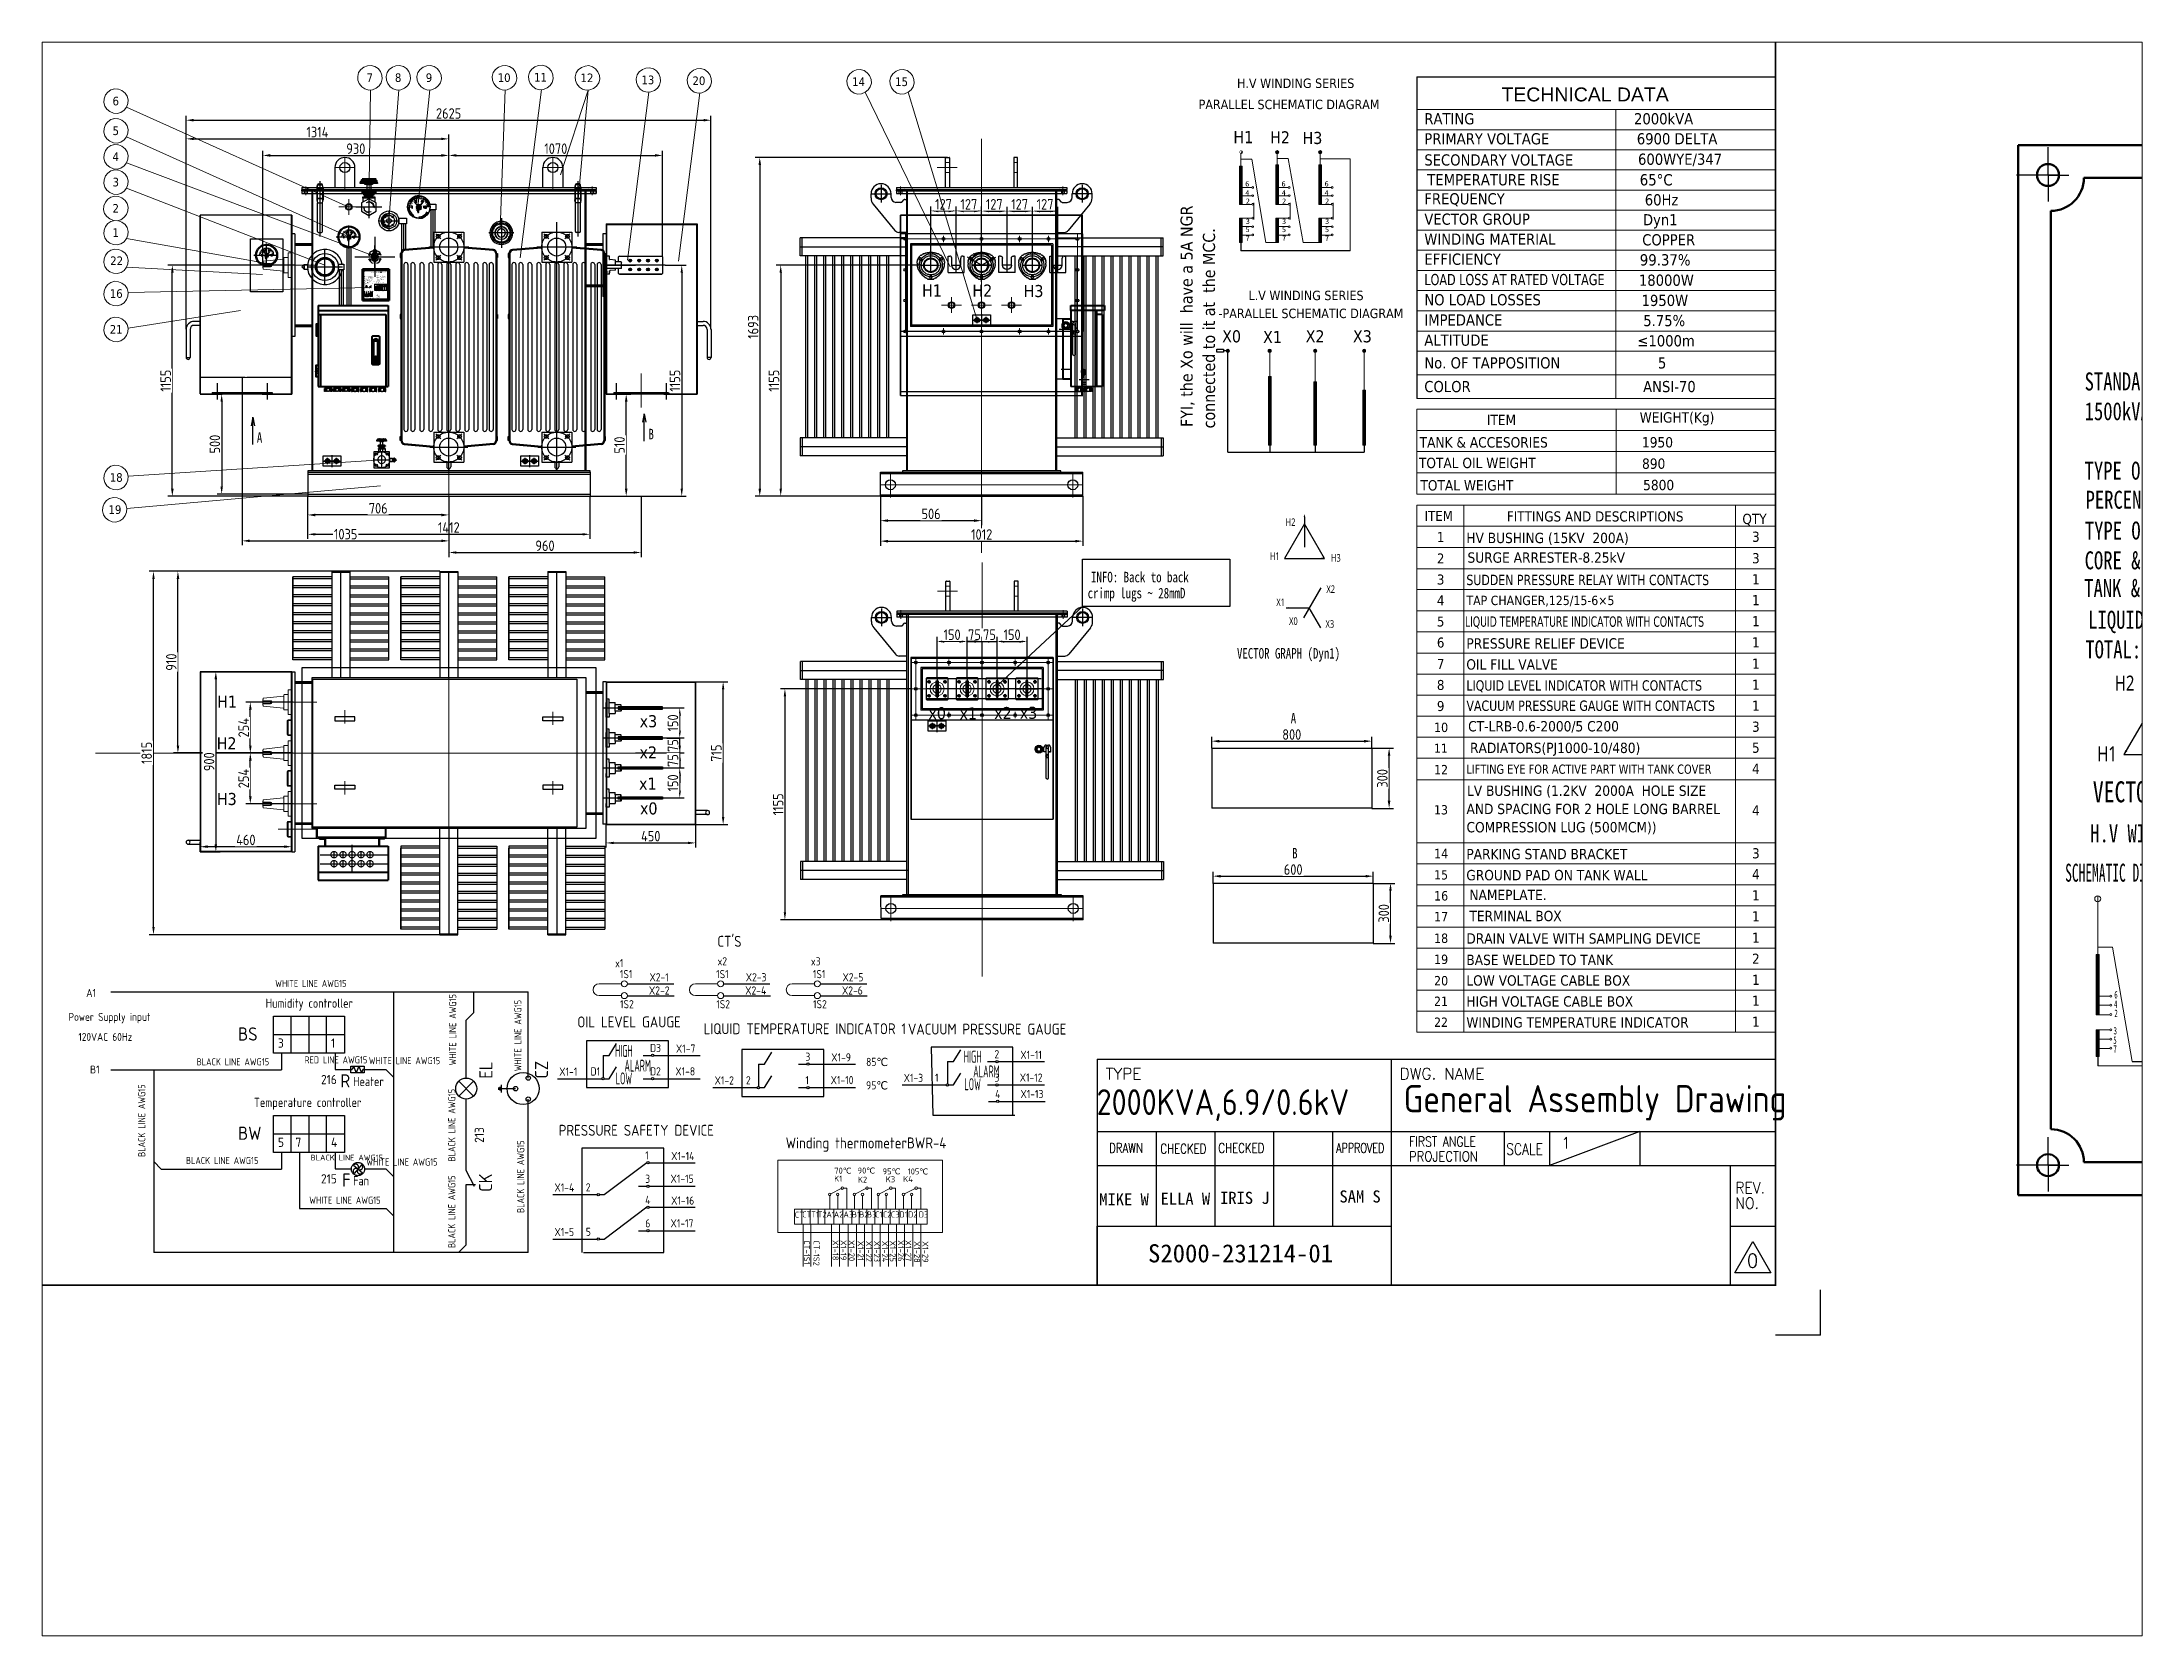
# Paper-space layout '布局1' of a CAD drawing. Header units: millimetres. Extents: x 26 to 231, y 20 to 176.
# The model-space entities are those that its viewports show. They can reach past a viewport. Long polylines and large blocks are cut down to what shows.
import ezdxf
from ezdxf.enums import TextEntityAlignment as Align

# ---------------------------------------------------------------- set-up
doc = ezdxf.new("R2010")
doc.units = ezdxf.units.MM
doc.header["$LTSCALE"] = 13
for name, pattern in [('4 点画线', [9, 6.25, -1.25, 0.25, -1.25]), ('ACAD_ISO02W100', [15, 12, -3]), ('ACAD_ISO03W100', [1.18, 0.47, -0.71]), ('ACAD_ISO04W100', [30, 24, -3, 0, -3]), ('AM_ISO08W050x2', [9, 6, -0.75, 1.5, -0.75]), ('CENTER', [50.8, 31.75, -6.35, 6.35, -6.35]), ('CENTER2', [1.125, 0.75, -0.125, 0.125, -0.125]), ('CENTERX2', [101.6, 63.5, -12.7, 12.7, -12.7]), ('DASHED', [0.75, 0.5, -0.25]), ('EB_DASHDOT', [39, 30, -3, 3, -3]), ('HIDDEN', [9.525, 6.35, -3.175])]:
    doc.linetypes.add(name, pattern=pattern)
doc.layers.get('0').update_dxf_attribs({"color": 1, "linetype": 'CENTER'})
for name, color, linetype in [('1', 4, 'Continuous'), ('2', 3, 'Continuous'), ('2细线层', 4, 'Continuous'), ('3中心线层', 1, 'CENTER'), ('4', 2, 'HIDDEN'), ('4虚线层', 6, 'DASHED'), ('6文字层', 3, 'Continuous'), ('8', 6, 'Continuous'), ('HYJ1', 6, 'ACAD_ISO04W100'), ('HYJ3', 4, 'Continuous'), ('TEXT', 7, 'Continuous'), ('中心线', 1, 'CENTER2'), ('标题', 7, 'Continuous'), ('粗实线', 4, 'Continuous')]:
    doc.layers.add(name, color=color, linetype=linetype)
for name, color, linetype, lineweight in [('2-0.13', 3, 'Continuous', 13), ('2细实线', 3, 'Continuous', 20), ('AM_7', 1, 'CENTERX2', 25), ('CAXA1', 1, 'EB_DASHDOT', 25), ('标注、文本', 3, 'Continuous', 25), ('铁心', 3, 'Continuous', 0)]:
    doc.layers.add(name, color=color, linetype=linetype, lineweight=lineweight)
doc.layers.add('paper', color=254, linetype='Continuous', plot=False)
doc.styles.add('11', font='')
doc.styles.add('ACISOTS', font='isocp.shx', dxfattribs={"height": 1, "bigfont": 'gbcbig.shx'})
doc.styles.add('FangSong_GB2312_txtstyle_21468.89_0_021468.8897', font='', dxfattribs={"height": 21468.889743})
doc.styles.add('Note Text (ANSI)', font='arial.ttf')
doc.styles.add('PDF Arial', font='arial.ttf')
doc.styles.add('PDF SimSun', font='')
doc.styles.add('ROMANS', font='romans.shx', dxfattribs={"bigfont": 'whgtxt.shx'})
doc.styles.get("Standard").update_dxf_attribs({"font": 'gbenor.shx', "bigfont": 'gbcbig.shx'})
doc.styles.add('Tahoma$001', font='tahoma.ttf', dxfattribs={"height": 2.159784})
doc.styles.add('Tahoma_txtstyle_30.40_0_0', font='tahoma.ttf')
doc.styles.add('WD_IEC', font='ISOCP2.shx', dxfattribs={"width": 0.9, "height": 4, "bigfont": 'gbcbig.shx'})
doc.styles.add('宋体', font='', dxfattribs={"width": 0.6})
doc.styles.add('工程字', font='gbenor.shx', dxfattribs={"bigfont": 'gbcbig.shx'})
doc.styles.get('11').set_extended_font_data('FangSong_GB2312')
doc.styles.get('FangSong_GB2312_txtstyle_21468.89_0_021468.8897').set_extended_font_data('FangSong_GB2312')
doc.styles.get('PDF SimSun').set_extended_font_data('SimSun')
doc.styles.get('宋体').set_extended_font_data('Microsoft YaHei')
doc.dimstyles.new('丁晓菲', dxfattribs={"dimscale": 15, "dimtxt": 3.5, "dimasz": 2.5, "dimexe": 1.5, "dimexo": 0, "dimgap": 0.5, "dimtad": 1, "dimtoh": 1, "dimtxsty": 'Standard', "dimcen": 2.5, "dimclrd": 3, "dimclre": 3, "dimclrt": 2, "dimadec": 0, "dimazin": 0, "dimtfac": 1, "dimtmove": 0, "dimatfit": 2, "dimfxl": 1.5, "dimarcsym": 0})

psp = doc.layouts.new('布局1')

msp = doc.modelspace()

# ---------------------------------------------------------------- texts
at = {"color": 0, "style": 'ACISOTS'}
for s, p in [('A1', (1656.151, 2856.169)), ('B1', (1675.548, 2473.363))]:
    msp.add_text(s, height=39.6, dxfattribs=at).set_placement(p)
at = {"color": 0, "linetype": 'ByBlock', "style": 'ACISOTS'}
for s, height, p in [('BS', 66, (2416.197, 2637.888)), ('3', 46.2, (2615.445, 2602.482)), ('1', 46.2, (2880.858, 2602.482)), ('216', 46.2, (2830.651, 2419.877)), ('R', 66, (2927.732, 2403.425)), ('BW', 66, (2416.197, 2141.724)), ('5', 46.2, (2615.445, 2106.318)), ('7', 46.2, (2703.126, 2106.318)), ('4', 46.2, (2880.858, 2106.318)), ('215', 46.2, (2830.651, 1923.714)), ('F', 66, (2936.312, 1907.262))]:
    msp.add_text(s, height=height, dxfattribs=at).set_placement(p)
for s, height, p in [('EL', 66, (3688.507, 2447.484)), ('CZ', 66, (3966.568, 2447.484)), ('213', 46.2, (3645.781, 2126.89)), ('CK', 66, (3686.721, 1881.461))]:
    msp.add_text(s, height=height, rotation=90, dxfattribs=at).set_placement(p)
at = {"color": 4}
msp.add_text('2000KVA,6.9/0.6kV ', height=128.88769, dxfattribs=at).set_placement((6709.803, 2265.76))
at = {"color": 7, "attachment_point": 4}
for s, insert, char_height, width in [('WHITE LINE AWG15', (2601.666, 2923.205), 35.4816, 784.34144), ('BLACK LINE AWG15', (2208.684, 2531.886), 35.4816, 784.34144), ('RED LINE AWG15', (2748.373, 2541.253), 35.4816, 784.34144), ('WHITE LINE AWG15', (3070.039, 2537.588), 35.4816, 784.34144), ('BLACK LINE AWG15', (2155.028, 2038.188), 35.4816, 784.34144), ('BLACK LINE AWG15', (2778.425, 2052.854), 28.38528, 627.47315), ('WHITE LINE AWG15', (3057.279, 2030.74), 35.4816, 784.34144), ('WHITE LINE AWG15', (2772.091, 1839.683), 35.4816, 784.34144)]:
    msp.add_mtext(s, dxfattribs=dict(at, insert=insert, char_height=char_height, width=width))
at = {"color": 7, "char_height": 35.4816, "width": 784.34144, "attachment_point": 4, "rotation": 90}
for s, insert in [('WHITE LINE AWG15', (3489.23, 2514.084)), ('WHITE LINE AWG15', (3815.533, 2484.679)), ('BLACK LINE AWG15', (1933.906, 2056.45)), ('BLACK LINE AWG15', (3484.6, 2033.349)), ('BLACK LINE AWG15', (3829.355, 1776.031)), ('BLACK LINE AWG15', (3484.6, 1600.82))]:
    msp.add_mtext(s, dxfattribs=dict(at, insert=insert))
at = {"layer": '1', "color": 4}
msp.add_text('General Assembly Drawing', height=135.67125, dxfattribs=at).set_placement((8245.64, 2279.516))
at = {"layer": '2'}
for s, height, style, width, p in [('H2', 37.5, '宋体', 0.76, (7655.557, 5210.869)), ('H1', 37.5, '宋体', 0.76, (7576.289, 5040.727)), ('H3', 37.5, '宋体', 0.76, (7882.181, 5032.356)), ('X1', 37.5, '宋体', 0.76, (7608.749, 4810.519)), ('X2', 37.5, '宋体', 0.76, (7859.307, 4875.968)), ('X0', 37.5, '宋体', 0.76, (7672.656, 4716.164)), ('X3', 37.5, '宋体', 0.76, (7854.893, 4701.946)), ('H2', 75, '宋体', 0.76, (11803.025, 4387.542)), ('H1', 75, '宋体', 0.76, (11715.023, 4034.759)), ('DRAWN', 49.7461, 'ROMANS', 0.75, (6772.164, 2075.896)), ('CHECKED', 49.7461, 'ROMANS', 0.75, (7028.826, 2072.743)), ('CHECKED', 49.7461, 'ROMANS', 0.75, (7318.767, 2075.896)), ('APPROVED', 49.7461, 'ROMANS', 0.7, (7908.154, 2075.896)), ('FIRST ANGLE', 49.74613, 'ROMANS', 0.8, (8272.268, 2108.289)), ('SCALE', 56.5297, 'ROMANS', 0.8, (8758.31, 2067.299)), ('PROJECTION', 49.7461, 'ROMANS', 0.86, (8272.268, 2033.735)), ('REV.', 56.5297, 'ROMANS', 0.9, (9904.62, 1873.836)), ('NO.', 56.5297, 'ROMANS', 0.9, (9904.62, 1796.746))]:
    msp.add_text(s, height=height, dxfattribs=dict(at, style=style, width=width)).set_placement(p)
at = {"layer": '2', "ltscale": 0.15}
for s, height, p in [("CT'S", 54.6, (4813.303, 3106.798)), ('1S1', 40.95, (4325.586, 2949.605)), ('1S1', 40.95, (4807.069, 2949.605)), ('1S1', 40.95, (5290.929, 2949.605)), ('1S2', 40.95, (4326.214, 2799.194)), ('1S2', 40.95, (4807.696, 2799.194)), ('1S2', 40.95, (5291.557, 2799.194)), (' OIL LEVEL GAUGE', 54.6, (4083.134, 2703.737)), (' LIQUID TEMPERATURE INDICATOR 1', 54.6, (4714.69, 2669.682)), ('VACUUM PRESSURE GAUGE', 54.6, (5766.455, 2667.949)), ('D3', 40.95, (4476.411, 2580.496)), ('3', 40.95, (5253.292, 2536.51)), ('2', 40.95, (6198.965, 2549.188)), ('D1', 40.95, (4179.209, 2462.983)), ('D2', 40.95, (4476.411, 2463.496)), ('2', 40.95, (4956.09, 2418.997)), ('1', 40.95, (5253.292, 2419.51)), ('1', 40.95, (5901.763, 2431.676)), ('3', 40.95, (6198.965, 2432.188)), ('4', 40.95, (6202.615, 2350.112)), ('PRESSURE SAFETY DEVICE', 54.6, (4019.916, 2162.077)), ('Winding thermometerBWR-4', 54.6, (5155.065, 2098.935)), ('1', 40.95, (4452.425, 2043.316)), ('2', 40.95, (4155.224, 1883.659)), ('3', 40.95, (4452.425, 1926.316)), ('4', 40.95, (4452.425, 1820.851)), ('5', 40.95, (4155.224, 1661.194)), ('6', 40.95, (4452.425, 1703.851))]:
    msp.add_text(s, height=height, dxfattribs=at).set_placement(p)
at = {"layer": '2', "color": 3, "ltscale": 0.15}
for s, p in [('x2', (4814.073, 3013.918)), ('x3', (5281.086, 3013.455)), ('x1', (4301.87, 3004.529)), ('X2-1', (4473.669, 2933.983)), ('X2-3', (4955.152, 2933.983)), ('X2-5', (5439.012, 2933.983)), ('X2-2', (4470.933, 2867.827)), ('X2-4', (4952.415, 2867.827)), ('X2-6', (5436.275, 2867.827)), ('X1-7', (4605.957, 2577.342)), ('X1-9', (5382.838, 2533.356)), ('85℃', (5556.875, 2510.687)), ('X1-11', (6328.511, 2546.035)), ('X1-1', (4022.402, 2462.148)), ('X1-8', (4602.905, 2463.685)), ('X1-2', (4799.283, 2418.162)), ('X1-10', (5379.786, 2419.699)), ('95℃', (5556.875, 2393.687)), ('X1-3', (5744.957, 2430.841)), ('X1-12', (6325.459, 2432.377)), ('X1-13', (6329.11, 2350.301)), ('X1-14', (4581.972, 2040.163)), ('X1-4', (3998.417, 1882.824)), ('X1-15', (4578.92, 1926.505)), ('X1-16', (4581.972, 1817.698)), ('X1-5', (3998.417, 1660.359)), ('X1-17', (4578.92, 1704.04))]:
    msp.add_text(s, height=40.95, dxfattribs=at).set_placement(p)
at = {"layer": '2', "ltscale": 0.15, "width": 0.5}
for s, p in [('HIGH', (4301.344, 2556.164)), ('ALARM', (4348.323, 2482.539)), ('HIGH', (6045.667, 2527.346)), ('LOW', (4304.551, 2418.622)), ('LOW', (6048.874, 2389.804)), ('ALARM', (6092.646, 2453.721))]:
    msp.add_text(s, height=60, dxfattribs=at).set_placement(p)
at = {"layer": '2', "style": 'ROMANS'}
for s, height, p in [('TYPE', 56.5297, (6755.567, 2444.034)), ('DWG. NAME', 56.5297, (8225.339, 2444.034)), ('1', 56.53, (9033.177, 2098.267))]:
    msp.add_text(s, height=height, dxfattribs=at).set_placement(p)
at = {"layer": '2', "color": 4, "style": 'ROMANS'}
msp.add_text('0', height=67.836, dxfattribs=at).set_placement((9961.596, 1503.884))
at = {"layer": '2-0.13', "style": '11'}
for s, height, width, p in [('STANDARDS', 90, 0.76, (11651.306, 5888.273)), ('1500kVA', 90, 0.76, (11651.601, 5739.487)), ('TYPE OF COILING  ONAN', 90, 0.76, (11651.306, 5442.203)), ('PERCENT IMPEDANCE: 5.75 %%%', 90, 0.76, (11656.152, 5296.91)), ('TYPE OF OIL   NO PCB', 90, 0.76, (11652.399, 5142.742)), ('CORE & COIL (UNTAKING):6400 LBS', 90, 0.76, (11651.395, 4993.97)), ('INFO: Back to back ', 52.5, 0.76, (6682.105, 4929.003)), ('TANK & FITTINGS:3720 LBS', 90, 0.76, (11649.326, 4855.447)), (' crimp lugs ~ 28mmD', 52.5, 0.76, (6638.239, 4848.916)), ('LIQUID:265 GALS  1000  LBS', 90, 0.76, (11669.361, 4696.943)), ('TOTAL:12780 LBS', 90, 0.76, (11654.941, 4548.675)), ('VECTOR GRAPH (Dyn1)', 52.5, 0.76, (7411.879, 4547.745)), ('VECTOR GRAPH (Dyn1)', 105, 0.76, (11692.202, 3829.203)), ('H.V WIRING ', 90, 0.76, (11679.495, 3629.344)), ('SCHEMATIC DIAGRAM ', 90, 0.55, (11553.943, 3432.334))]:
    msp.add_text(s, height=height, dxfattribs=dict(at, width=width)).set_placement(p)
at = {"layer": 'TEXT', "color": 0, "linetype": 'ByBlock', "style": 'WD_IEC', "width": 0.9}
for s, p in [('Humidity controller', (2553.77, 2801.877)), ('Heater', (2990.995, 2410.333)), ('Temperature controller', (2495.426, 2305.713)), ('Fan', (2990.995, 1914.17))]:
    msp.add_text(s, height=46.2, dxfattribs=at).set_placement(p)
at = {"layer": '标注、文本', "color": 4, "ltscale": 72.614187, "true_color": 0x00ffff, "attachment_point": 7, "style": 'FangSong_GB2312_txtstyle_21468.89_0_021468.8897'}
for s, insert, char_height in [('MIKE W', (6723.162, 1813.741), 60.6889), ('ELLA W', (7029.889, 1816.928), 60.6889), ('IRIS J', (7327.402, 1820.233), 60.6889), ('SAM S', (7924.389, 1827.235), 60.6889), ('S2000-231214-01', (6967.064, 1527.525), 90.6889)]:
    msp.add_mtext(s, dxfattribs=dict(at, insert=insert, char_height=char_height))
at = {"layer": '标题', "color": 0, "style": '工程字'}
for s, p in [('Power Supply input', (1567.875, 2736.452)), ('120VAC 60Hz', (1617.566, 2636.383))]:
    msp.add_text(s, height=39.6, dxfattribs=at).set_placement(p)
at = {"layer": '铁心'}
for s, height, style, p in [('7', 42.994, 'Tahoma$001', (3058.566, 7430.635)), ('8', 42.994, 'Tahoma$001', (3200.475, 7430.635)), ('9', 42.994, 'Tahoma$001', (3354.785, 7430.635)), ('10', 42.9939, 'Tahoma$001', (3714.344, 7430.635)), ('11', 42.9939, 'Tahoma$001', (3896.047, 7432.271)), ('12', 42.9939, 'Tahoma$001', (4128.796, 7429.567)), ('13', 42.9939, 'Tahoma$001', (4433.211, 7419.322)), ('20', 42.9939, 'Tahoma$001', (4688.545, 7415.07)), ('6', 42.994, 'Tahoma$001', (1788.151, 7313.615)), ('14', 42.9939, 'Tahoma$001', (5487.258, 7410.157)), ('15', 42.9939, 'Tahoma$001', (5701.992, 7410.157)), ('H.V WINDING SERIES ', 47.20215, 'Tahoma_txtstyle_30.40_0_0', (7412.225, 7400.521)), ('TECHNICAL DATA', 69.54149, 'PDF Arial', (8734.843, 7333.454)), ('PARALLEL SCHEMATIC DIAGRAM ', 47.20215, 'Tahoma_txtstyle_30.40_0_0', (7220.106, 7294.71)), ('RATING', 55.8196, 'Tahoma$001', (8348.943, 7218.722)), ('2000kVA', 55.8196, 'Tahoma$001', (9397.837, 7218.722)), ('5', 42.994, 'Tahoma$001', (1788.151, 7165.09)), ('H1', 60.4188, 'Tahoma_txtstyle_30.40_0_0', (7394.173, 7124.53)), ('H2', 60.4188, 'Tahoma_txtstyle_30.40_0_0', (7577.797, 7123.587)), ('H3', 60.4188, 'Tahoma_txtstyle_30.40_0_0', (7739.991, 7120.444)), ('PRIMARY VOLTAGE', 55.81963, 'Tahoma$001', (8348.943, 7118.709)), ('6900 DELTA', 55.8196, 'Tahoma$001', (9411.736, 7118.709)), ('4', 42.994, 'Tahoma$001', (1788.151, 7035.429)), ('SECONDARY VOLTAGE', 55.81963, 'Tahoma$001', (8348.943, 7012.852)), ('600WYE/347', 55.8196, 'Tahoma$001', (9417.733, 7016.519)), ('3', 42.994, 'Tahoma$001', (1788.151, 6908.5)), ('6', 26.606, 'PDF SimSun', (7452.721, 6908.182)), ('6', 26.606, 'PDF SimSun', (7634.856, 6908.182)), ('6', 26.606, 'PDF SimSun', (7850.076, 6908.182)), ('4', 26.606, 'PDF SimSun', (7453.371, 6862.665)), ('2', 26.606, 'PDF SimSun', (7455.972, 6821.7)), ('4', 26.606, 'PDF SimSun', (7635.506, 6862.665)), ('2', 26.606, 'PDF SimSun', (7637.457, 6821.7)), ('4', 26.606, 'PDF SimSun', (7850.076, 6862.665)), ('2', 26.606, 'PDF SimSun', (7852.677, 6821.7)), ('FREQUENCY', 55.8196, 'Tahoma$001', (8348.943, 6818.672)), ('60Hz', 55.8196, 'Tahoma$001', (9451.578, 6813.541)), ('2', 42.994, 'Tahoma$001', (1787.899, 6777.184)), ('3', 26.606, 'PDF SimSun', (7455.972, 6720.913)), ('3', 26.606, 'PDF SimSun', (7637.457, 6720.913)), ('3', 26.606, 'PDF SimSun', (7852.677, 6720.913)), ('VECTOR GROUP', 55.81963, 'Tahoma$001', (8348.943, 6716.755)), ('Dyn1', 55.8196, 'Tahoma$001', (9442.205, 6713.808)), ('1', 42.994, 'Tahoma$001', (1788.151, 6655.965)), ('5', 26.606, 'PDF SimSun', (7454.671, 6679.948)), ('7', 26.606, 'PDF SimSun', (7455.322, 6636.382)), ('5', 26.606, 'PDF SimSun', (7636.806, 6679.948)), ('7', 26.606, 'PDF SimSun', (7637.457, 6636.382)), ('5', 26.606, 'PDF SimSun', (7852.026, 6679.948)), ('7', 26.606, 'PDF SimSun', (7852.026, 6636.382)), ('WINDING MATERIAL', 55.81963, 'Tahoma$001', (8348.943, 6616.742)), ('COPPER', 55.8196, 'Tahoma$001', (9438.751, 6613.519)), ('22', 42.9939, 'Tahoma$001', (1776.459, 6515.087)), ('EFFICIENCY', 56.3976, 'Tahoma$001', (8348.672, 6516.309)), ('99.37%%%', 56.3976, 'Tahoma$001', (9426.525, 6513.109)), ('H2', 60.4188, 'Tahoma_txtstyle_30.40_0_0', (6088.787, 6357.47)), ('H3', 60.4188, 'Tahoma_txtstyle_30.40_0_0', (6345.139, 6355.136)), ('18000W', 55.8196, 'Tahoma$001', (9422.165, 6411.589)), ('16', 42.9939, 'Tahoma$001', (1774.218, 6351.185)), ('L.V WINDING SERIES', 47.20215, 'Tahoma_txtstyle_30.40_0_0', (7469.497, 6339.833)), ('NO LOAD LOSSES', 55.81963, 'Tahoma$001', (8348.943, 6313.847)), ('1950W', 55.8196, 'Tahoma$001', (9435.509, 6310.624)), ('21', 42.9939, 'Tahoma$001', (1774.218, 6172.1)), ('-PARALLEL SCHEMATIC DIAGRAM ', 47.20215, 'Tahoma_txtstyle_30.40_0_0', (7319.629, 6249.993)), ('IMPEDANCE', 55.8196, 'Tahoma$001', (8348.943, 6212.882)), ('5.75%%%', 55.8196, 'Tahoma$001', (9444.1, 6209.659)), ('X0', 60.4188, 'Tahoma_txtstyle_30.40_0_0', (7337.8, 6128.73)), ('X1', 60.4188, 'Tahoma_txtstyle_30.40_0_0', (7542.175, 6124.873)), ('X2', 60.4188, 'Tahoma_txtstyle_30.40_0_0', (7755.46, 6128.73)), ('X3', 60.4188, 'Tahoma_txtstyle_30.40_0_0', (7991.999, 6128.73)), ('ALTITUDE', 55.8196, 'Tahoma$001', (8348.943, 6111.917)), ('≤1000m', 55.8196, 'Tahoma$001', (9414.655, 6108.694)), ('No. OF TAPPOSITION', 55.81963, 'Tahoma$001', (8348.859, 5998.24)), ('5', 55.82, 'Tahoma$001', (9517.414, 5998.24)), ('COLOR', 55.8196, 'Tahoma$001', (8348.859, 5879.774)), ('ANSI-70 ', 55.8196, 'Tahoma$001', (9443.174, 5879.774)), ('ITEM', 51.7058, 'Tahoma$001', (8661.312, 5715.088)), ('TANK & ACCESORIES', 51.70576, 'Tahoma$001', (8325.557, 5603.005)), ('1950', 51.7058, 'Tahoma$001', (9437.463, 5603.261)), ('18', 42.9939, 'Tahoma$001', (1774.218, 5431.542)), ('TOTAL OIL WEIGHT', 51.70576, 'Tahoma$001', (8321.836, 5499.971)), ('890', 51.7058, 'Tahoma$001', (9437.77, 5496.423)), ('TOTAL WEIGHT', 51.70576, 'Tahoma$001', (8329.279, 5388.098)), ('5800', 51.7058, 'Tahoma$001', (9443.241, 5389.61)), ('19', 42.9939, 'Tahoma$001', (1767.786, 5270.87)), ('ITEM', 49.8591, 'Tahoma$001', (8350.408, 5236.274)), ('FITTINGS AND DESCRIPTIONS', 50.65632, 'Tahoma$001', (8761.534, 5233.219)), ('QTY', 51.177, 'Tahoma$001', (9939.608, 5220.561)), ('1', 49.866, 'Tahoma$001', (8411.949, 5130.649)), ('HV BUSHING (15KV  200A)  ', 51.70576, 'Tahoma$001', (8559.145, 5125.034)), ('3', 50.739, 'Tahoma$001', (9988.056, 5131.522)), ('2', 49.866, 'Tahoma$001', (8411.949, 5023.279)), ('SURGE ARRESTER-8.25kV', 51.70576, 'Tahoma$001', (8564.846, 5027.002)), ('3', 50.739, 'Tahoma$001', (9988.056, 5024.152)), ('3', 49.866, 'Tahoma$001', (8411.949, 4918.091)), ('1', 50.739, 'Tahoma$001', (9988.056, 4918.963)), ('4', 49.866, 'Tahoma$001', (8411.949, 4813.339)), ('TAP CHANGER,125/15-6×5', 46.44378, 'Tahoma$001', (8559.664, 4815.295)), ('1', 50.739, 'Tahoma$001', (9988.056, 4814.648)), ('5', 49.866, 'Tahoma$001', (8411.949, 4708.151)), ('1', 50.739, 'Tahoma$001', (9988.056, 4709.024)), ('6', 49.866, 'Tahoma$001', (8411.949, 4602.962)), ('PRESSURE RELIEF DEVICE', 51.70576, 'Tahoma$001', (8559.145, 4597.823)), ('1', 50.739, 'Tahoma$001', (9988.056, 4603.835)), ('7', 49.866, 'Tahoma$001', (8411.949, 4496.028)), ('OIL FILL VALVE', 51.70576, 'Tahoma$001', (8559.145, 4492.595)), ('1', 50.739, 'Tahoma$001', (9988.056, 4496.901)), ('8', 49.866, 'Tahoma$001', (8411.949, 4390.84)), ('1', 50.739, 'Tahoma$001', (9988.056, 4391.713)), ('x2', 60.4188, 'Tahoma_txtstyle_30.40_0_0', (6197.464, 4245.203)), ('x3', 60.4188, 'Tahoma_txtstyle_30.40_0_0', (6325.538, 4246.584)), ('9', 49.866, 'Tahoma$001', (8411.949, 4285.652)), ('1', 50.739, 'Tahoma$001', (9988.056, 4286.525)), ('x0', 60.4188, 'Tahoma_txtstyle_30.40_0_0', (5868.703, 4244.557)), ('x1', 60.4188, 'Tahoma_txtstyle_30.40_0_0', (6024.468, 4243.712)), ('10', 46.8708, 'Tahoma$001', (8397.546, 4180.464)), ('CT-LRB-0.6-2000/5 C200', 51.70576, 'Tahoma$001', (8568.194, 4183.619)), ('3', 50.739, 'Tahoma$001', (9988.056, 4181.773)), ('11', 45.5059, 'Tahoma$001', (8397.546, 4076.585)), ('RADIATORS(PJ1000-10/480)', 51.70576, 'Tahoma$001', (8577.713, 4075.492)), ('5', 50.739, 'Tahoma$001', (9988.056, 4076.585)), ('12', 46.6773, 'Tahoma$001', (8397.546, 3969.215)), ('4', 50.739, 'Tahoma$001', (9988.056, 3971.397)), ('LV BUSHING (1.2KV  2000A  HOLE SIZE ', 51.70576, 'Tahoma$001', (8562.406, 3861.334)), ('13', 46.3059, 'Tahoma$001', (8397.546, 3768.509)), (' AND SPACING FOR 2 HOLE LONG BARREL', 51.70576, 'Tahoma$001', (8540.599, 3770.09)), ('4', 50.739, 'Tahoma$001', (9988.056, 3763.197)), (' COMPRESSION LUG (500MCM))', 51.70576, 'Tahoma$001', (8540.599, 3678.971)), ('14', 47.2026, 'Tahoma$001', (8397.546, 3549.335)), ('PARKING STAND BRACKET', 51.70576, 'Tahoma$001', (8559.145, 3544.592)), ('3', 50.739, 'Tahoma$001', (9988.056, 3548.898)), ('15', 46.4438, 'Tahoma$001', (8397.546, 3443.274)), ('GROUND PAD ON TANK WALL', 51.70576, 'Tahoma$001', (8559.145, 3439.213)), ('4', 50.739, 'Tahoma$001', (9988.056, 3444.147)), ('16', 47.08, 'Tahoma$001', (8397.546, 3338.086)), ('NAMEPLATE.', 51.7058, 'Tahoma$001', (8574.459, 3340.07)), ('1', 50.739, 'Tahoma$001', (9988.056, 3338.959)), ('17', 47.0122, 'Tahoma$001', (8397.546, 3234.207)), ('TERMINAL BOX', 51.70576, 'Tahoma$001', (8574.459, 3234.882)), ('1', 50.739, 'Tahoma$001', (9988.056, 3233.77)), ('18', 46.9967, 'Tahoma$001', (8397.546, 3125.963)), ('DRAIN VALVE WITH SAMPLING DEVICE', 51.70576, 'Tahoma$001', (8559.145, 3122.53)), ('1', 50.739, 'Tahoma$001', (9988.056, 3126.836)), ('19', 46.9967, 'Tahoma$001', (8397.546, 3020.775)), ('BASE WELDED TO TANK', 51.70576, 'Tahoma$001', (8559.145, 3015.596)), ('2', 50.739, 'Tahoma$001', (9988.056, 3021.648)), ('20', 46.9967, 'Tahoma$001', (8397.546, 2913.841)), ('LOW VOLTAGE CABLE BOX', 51.70576, 'Tahoma$001', (8559.145, 2912.59)), ('1', 50.739, 'Tahoma$001', (9988.056, 2916.46)), ('21', 46.4438, 'Tahoma$001', (8397.546, 2811.272)), ('HIGH VOLTAGE CABLE BOX', 51.70576, 'Tahoma$001', (8559.145, 2807.839)), ('1', 50.739, 'Tahoma$001', (9988.056, 2811.708)), ('22', 46.4438, 'Tahoma$001', (8397.546, 2706.52)), ('WINDING TEMPERATURE INDICATOR', 51.70576, 'Tahoma$001', (8559.145, 2703.087)), ('1', 50.739, 'Tahoma$001', (9988.056, 2706.957))]:
    msp.add_text(s, height=height, dxfattribs=dict(at, style=style)).set_placement(p)
at = {"layer": '铁心', "style": 'Tahoma$001'}
msp.add_text('TEMPERATURE RISE ', height=56.39759, dxfattribs=at).set_placement((8704.925, 6941.934), align=Align.MIDDLE)
msp.add_text('65%%DC', height=56.3976, dxfattribs=at).set_placement((9426.435, 6941.534), align=Align.MIDDLE_LEFT)
at = {"layer": '铁心', "style": 'Tahoma_txtstyle_30.40_0_0'}
for s, p in [('FYI, the Xo will  have a 5A NGR ', (7190.003, 5705.735)), ('  connected to it at  the MCC.', (7302.042, 5653.33))]:
    msp.add_text(s, height=60.41875, rotation=90, dxfattribs=at).set_placement(p)
at = {"layer": '铁心'}
for s, height, style, width, p in [('LOAD LOSS AT RATED VOLTAGE', 55.81963, 'Tahoma$001', 0.85, (8348.943, 6414.812)), ('SUDDEN PRESSURE RELAY WITH CONTACTS', 51.70576, 'Tahoma$001', 0.9, (8559.145, 4915.094)), ('LIQUID TEMPERATURE INDICATOR WITH CONTACTS', 51.70576, 'Tahoma$001', 0.76, (8552.05, 4706.955)), ('LIQUID LEVEL INDICATOR WITH CONTACTS', 51.70576, 'Tahoma$001', 0.9, (8559.145, 4387.407)), ('VACUUM PRESSURE GAUGE WITH CONTACTS', 51.70576, 'Tahoma$001', 0.9, (8559.664, 4286.233)), ('LIFTING EYE FOR ACTIVE PART WITH TANK COVER', 46.06984, 'Tahoma$001', 0.9, (8559.265, 3971.754)), ('4', 37.571, '11', 0.55, (11798.349, 2800.745)), ('6', 37.571, '11', 0.55, (11799.834, 2848.059)), ('2', 37.571, '11', 0.55, (11800.24, 2755.874)), ('5', 37.571, '11', 0.55, (11794.745, 2621.119)), ('3', 37.571, '11', 0.55, (11796.17, 2668.587)), ('7', 37.571, '11', 0.55, (11795.457, 2576.938))]:
    msp.add_text(s, height=height, dxfattribs=dict(at, style=style, width=width)).set_placement(p)
for s, p in [('70℃', (5397.97, 1972.656)), ('90℃', (5514.514, 1973.09)), ('95℃', (5639.66, 1968.94)), ('105℃', (5765.01, 1968.551)), ('K1', (5397.476, 1932.449)), ('K2', (5516.189, 1927.25)), ('K3', (5655.584, 1929.18)), ('K4', (5742.408, 1930.145)), ('CT', (5200.462, 1752.564)), ('CT', (5237.417, 1753.442)), ('T1', (5281.968, 1753.442)), ('T2', (5314.933, 1753.442)), ('A1', (5358.261, 1753.442)), ('A2', (5395.246, 1753.442)), ('A3', (5443.489, 1753.442)), ('B1', (5485.587, 1753.442)), ('B2', (5522.31, 1753.442)), ('B3', (5560.988, 1753.442)), ('C1', (5601.772, 1753.442)), ('C2', (5640.964, 1753.442)), ('C3', (5680.69, 1753.442)), ('D1', (5723.466, 1753.442)), ('D2', (5766.977, 1753.442)), ('D3', (5820.377, 1753.442))]:
    msp.add_text(s, height=30, dxfattribs=at).set_placement(p)
for s, p in [('CT-1S1', (5246.256, 1639.16)), ('CT-1S2', (5293.947, 1638.788)), ('X1-18', (5389.136, 1640.669)), ('X1-19', (5429.136, 1640.669)), ('X1-20', (5469.679, 1640.561)), ('X1-21', (5515.068, 1636.665)), ('X1-22', (5555.985, 1636.665)), ('X1-23', (5595.985, 1636.665)), ('X1-24', (5635.985, 1636.665)), ('X1-25', (5675.438, 1637.92)), ('X1-26', (5715.894, 1640.383)), ('X1-27', (5753.2, 1640.383)), ('X1-28', (5796.891, 1634.796)), ('X1-29', (5838.467, 1634.796))]:
    msp.add_text(s, height=30, rotation=270, dxfattribs=at).set_placement(p)
at = {"layer": '铁心', "insert": (9426.021, 5779.341), "char_height": 51.7058, "width": 565.47096, "attachment_point": 1, "style": 'Tahoma$001'}
msp.add_mtext('WEIGHT(Kg)', dxfattribs=at)

# ---------------------------------------------------------------- blocks, each defined once
blk = doc.blocks.new('KG')
at = {"layer": '粗实线'}
h = blk.add_hatch(color=256, dxfattribs=at)
h.dxf.hatch_style = 2
h.paths.add_polyline_path([(108732, -179782), (108731, -179782), (108732, -179782), (108733, -179783), (108733, -179784), (108734, -179784), (108734, -179785), (108735, -179785), (108735, -179787), (108736, -179784), (108735, -179784), (108734, -179785), (108734, -179784), (108734, -179783), (108733, -179783), (108733, -179782)])
h = blk.add_hatch(color=256, dxfattribs=at)
h.dxf.hatch_style = 2
h.paths.add_polyline_path([(108731, -179782), (108731, -179783), (108731, -179784), (108732, -179784), (108732, -179783), (108731, -179783), (108731, -179782), (108732, -179782)])
h = blk.add_hatch(color=256, dxfattribs=at)
h.dxf.hatch_style = 2
h.paths.add_polyline_path([(108736, -179813), (108738, -179813), (108741, -179811), (108741, -179810)])
at = {"layer": '1', "color": 1, "linetype": 'CENTERX2', "lineweight": -3, "ltscale": 0.1}
for p, q in [((108761, -179693), (108761, -179893)), ((108661, -179793), (108861, -179793))]:
    blk.add_line(p, q, dxfattribs=at)
at = {"layer": '粗实线'}
for points in [[(108754, -179761), (108744, -179765), (108736, -179771), (108731, -179780), (108730, -179785)], [(108730, -179802), (108732, -179808), (108739, -179816), (108746, -179823), (108753, -179824)], [(108757, -179772), (108750, -179776), (108744, -179781), (108743, -179784)], [(108743, -179801), (108744, -179804), (108750, -179810), (108757, -179813)], [(108757, -179776), (108749, -179780), (108744, -179788), (108744, -179797), (108749, -179805), (108757, -179811), (108765, -179811), (108765, -179819), (108757, -179819), (108757, -179811)], [(108745, -179800), (108750, -179806), (108758, -179810)], [(108775, -179783), (108774, -179781), (108766, -179777), (108756, -179777), (108749, -179781), (108747, -179783)], [(108757, -179783), (108753, -179788), (108751, -179793), (108753, -179799), (108757, -179802)], [(108765, -179772), (108769, -179767), (108768, -179761), (108764, -179757), (108758, -179757), (108754, -179761), (108753, -179767), (108757, -179772)], [(108753, -179765), (108753, -179777)], [(108755, -179759), (108761, -179753), (108767, -179759)], [(108757, -179789), (108755, -179793), (108757, -179797)], [(108757, -179789), (108757, -179772), (108765, -179772), (108765, -179789)], [(108765, -179797), (108765, -179811), (108757, -179811), (108757, -179797)], [(108764, -179810), (108763, -179808), (108761, -179807), (108760, -179808), (108758, -179810)], [(108764, -179810), (108763, -179808), (108761, -179807), (108760, -179808), (108758, -179810)], [(108764, -179810), (108773, -179806), (108777, -179800)], [(108779, -179784), (108778, -179781), (108773, -179776), (108765, -179772)], [(108765, -179811), (108774, -179805), (108778, -179797), (108778, -179788), (108774, -179780), (108765, -179776)], [(108765, -179802), (108769, -179799), (108772, -179793), (108769, -179788), (108765, -179783)], [(108765, -179797), (108767, -179793), (108765, -179789)], [(108765, -179813), (108773, -179810), (108778, -179804), (108779, -179801)], [(108792, -179785), (108791, -179780), (108786, -179771), (108778, -179765), (108768, -179761)], [(108769, -179765), (108769, -179777)], [(108769, -179824), (108776, -179823), (108784, -179816), (108790, -179808), (108792, -179802)], [(108785, -179773), (108780, -179777)], [(108785, -179773), (108781, -179773), (108783, -179776)], [(108790, -179804), (108790, -179803), (108789, -179801), (108789, -179802), (108789, -179803), (108788, -179803), (108787, -179803), (108786, -179803), (108786, -179802), (108786, -179801), (108786, -179800), (108787, -179800)]]:
    blk.add_lwpolyline(points, dxfattribs=at)
for points in [[(108732, -179782), (108731, -179782), (108732, -179782), (108733, -179783), (108733, -179784), (108734, -179784), (108734, -179785), (108735, -179785), (108735, -179787), (108736, -179784), (108735, -179784), (108734, -179785), (108734, -179784), (108734, -179783), (108733, -179783), (108733, -179782)], [(108731, -179782), (108731, -179783), (108731, -179784), (108732, -179784), (108732, -179783), (108731, -179783), (108731, -179782), (108732, -179782)], [(108740, -179779), (108739, -179777), (108736, -179776), (108734, -179777), (108733, -179779), (108734, -179781), (108736, -179782), (108739, -179781)], [(108740, -179807), (108739, -179804), (108736, -179804), (108734, -179804), (108733, -179807), (108734, -179810), (108736, -179811), (108739, -179810)], [(108736, -179813), (108738, -179813), (108741, -179811), (108741, -179810)], [(108767, -179765), (108766, -179760), (108761, -179758), (108756, -179760), (108754, -179765), (108756, -179769), (108761, -179771), (108766, -179769)], [(108764, -179765), (108764, -179762), (108761, -179761), (108758, -179762), (108757, -179765), (108758, -179767), (108761, -179768), (108764, -179767)], [(108765, -179793), (108764, -179790), (108761, -179789), (108758, -179790), (108757, -179793), (108758, -179795), (108761, -179796), (108764, -179795)], [(108789, -179779), (108788, -179777), (108786, -179776), (108784, -179777), (108783, -179779), (108784, -179781), (108786, -179782), (108788, -179781)], [(108789, -179807), (108788, -179804), (108786, -179804), (108784, -179804), (108783, -179807), (108784, -179810), (108786, -179811), (108788, -179810)], [(108738, -179813), (108739, -179813)]]:
    blk.add_lwpolyline(points, close=True, dxfattribs=at)
for points in [[(108741, -179791), (108741, -179791), (108743, -179791), (108743, -179791)], [(108743, -179794), (108743, -179794), (108741, -179794), (108741, -179794)], [(108747, -179782), (108747, -179782), (108743, -179791), (108743, -179791)], [(108743, -179794), (108743, -179794), (108747, -179804), (108747, -179804)], [(108747, -179782), (108747, -179782), (108745, -179780), (108745, -179780)], [(108745, -179806), (108745, -179806), (108747, -179804), (108747, -179804)], [(108747, -179777), (108747, -179777), (108750, -179779), (108750, -179779)], [(108750, -179806), (108750, -179806), (108747, -179808), (108747, -179808)], [(108757, -179776), (108757, -179776), (108750, -179779), (108750, -179779)], [(108750, -179806), (108750, -179806), (108757, -179811), (108757, -179811)], [(108773, -179779), (108773, -179779), (108765, -179776), (108765, -179776)], [(108765, -179811), (108765, -179811), (108773, -179806), (108773, -179806)], [(108773, -179779), (108773, -179779), (108774, -179777), (108774, -179777)], [(108774, -179808), (108774, -179808), (108773, -179806), (108773, -179806)], [(108777, -179780), (108777, -179780), (108775, -179782), (108775, -179782)], [(108779, -179791), (108779, -179791), (108775, -179782), (108775, -179782)], [(108775, -179804), (108775, -179804), (108779, -179794), (108779, -179794)], [(108775, -179804), (108775, -179804), (108777, -179806), (108777, -179806)], [(108779, -179791), (108779, -179791), (108781, -179791), (108781, -179791)], [(108781, -179794), (108781, -179794), (108779, -179794), (108779, -179794)]]:
    blk.add_open_spline(points, degree=3, dxfattribs=at)
blk = doc.blocks.new('12584251')
for p, q in [((84533, -183664), (84508, -183639)), ((84614, -183664), (84639, -183639)), ((85073, -183664), (85048, -183639)), ((85154, -183664), (85179, -183639)), ((84533, -183745), (84508, -183770)), ((84614, -183745), (84639, -183770)), ((85073, -183745), (85048, -183770)), ((85154, -183745), (85179, -183770)), ((84533, -184664), (84508, -184639)), ((84614, -184664), (84639, -184639)), ((85073, -184664), (85048, -184639)), ((85154, -184664), (85179, -184639)), ((84533, -184745), (84508, -184770)), ((84614, -184745), (84639, -184770)), ((85073, -184745), (85048, -184770)), ((85154, -184745), (85179, -184770))]:
    blk.add_line(p, q)
at = {"layer": '1'}
for p, q in [((84498, -183630), (84648, -183630)), ((84498, -183630), (84498, -183780)), ((84648, -183630), (84648, -183780)), ((85038, -183630), (85188, -183630)), ((85038, -183630), (85038, -183780)), ((85188, -183630), (85188, -183780)), ((84333, -183737), (84333, -184411)), ((84338, -183737), (84338, -184411)), ((84349, -183793), (84349, -184411)), ((84498, -183705), (84351, -183717)), ((84498, -183710), (84351, -183722)), ((84369, -183793), (84369, -184411)), ((84383, -183793), (84383, -184411)), ((84403, -183793), (84403, -184411)), ((84428, -183793), (84428, -184411)), ((84448, -183793), (84448, -184411)), ((84473, -183793), (84473, -184411)), ((84493, -183793), (84493, -184411)), ((84498, -183780), (84648, -183780)), ((84518, -183793), (84518, -184411)), ((84538, -183793), (84538, -184411)), ((84563, -183793), (84563, -184411)), ((84583, -183793), (84583, -184411)), ((84608, -183793), (84608, -184411)), ((84628, -183793), (84628, -184411)), ((84796, -183717), (84648, -183705)), ((84796, -183722), (84648, -183710)), ((84653, -183793), (84653, -184411)), ((84673, -183793), (84673, -184411)), ((84698, -183793), (84698, -184411)), ((84718, -183793), (84718, -184411)), ((84743, -183793), (84743, -184411)), ((84763, -183793), (84763, -184411)), ((84775, -183793), (84775, -184411)), ((84795, -183793), (84795, -184411)), ((84808, -183737), (84808, -184411)), ((84808, -183737), (84808, -184411)), ((84813, -183737), (84813, -184411)), ((84873, -183737), (84873, -184411)), ((84878, -183737), (84878, -184411)), ((84889, -183793), (84889, -184411)), ((85038, -183705), (84891, -183717)), ((85038, -183710), (84891, -183722)), ((84909, -183793), (84909, -184411)), ((84923, -183793), (84923, -184411)), ((84943, -183793), (84943, -184411)), ((84968, -183793), (84968, -184411)), ((84988, -183793), (84988, -184411)), ((85013, -183793), (85013, -184411)), ((85033, -183793), (85033, -184411)), ((85038, -183780), (85188, -183780)), ((85058, -183793), (85058, -184411)), ((85078, -183793), (85078, -184411)), ((85103, -183793), (85103, -184411)), ((85123, -183793), (85123, -184411)), ((85148, -183793), (85148, -184411)), ((85168, -183793), (85168, -184411)), ((85336, -183717), (85188, -183705)), ((85336, -183722), (85188, -183710)), ((85193, -183793), (85193, -184411)), ((85213, -183793), (85213, -184411)), ((85238, -183793), (85238, -184411)), ((85258, -183793), (85258, -184411)), ((85283, -183793), (85283, -184411)), ((85303, -183793), (85303, -184411)), ((85315, -183793), (85315, -184411)), ((85335, -183793), (85335, -184411)), ((85348, -183737), (85348, -184411)), ((85348, -183737), (85348, -184411)), ((85353, -183737), (85353, -184411)), ((84813, -184042), (84816, -184042)), ((84813, -184062), (84813, -184042)), ((84816, -184062), (84813, -184062)), ((84816, -184042), (84816, -184062)), ((85353, -184042), (85356, -184042)), ((85353, -184062), (85353, -184042)), ((85356, -184062), (85353, -184062)), ((85356, -184042), (85356, -184062)), ((84333, -184411), (84333, -184672)), ((84338, -184411), (84338, -184672)), ((84349, -184411), (84349, -184617)), ((84369, -184411), (84369, -184617)), ((84383, -184411), (84383, -184617)), ((84403, -184411), (84403, -184617)), ((84428, -184411), (84428, -184617)), ((84448, -184411), (84448, -184617)), ((84473, -184411), (84473, -184617)), ((84493, -184411), (84493, -184617)), ((84518, -184411), (84518, -184617)), ((84538, -184411), (84538, -184617)), ((84563, -184411), (84563, -184617)), ((84583, -184411), (84583, -184617)), ((84608, -184411), (84608, -184617)), ((84628, -184411), (84628, -184617)), ((84653, -184411), (84653, -184617)), ((84673, -184411), (84673, -184617)), ((84698, -184411), (84698, -184617)), ((84718, -184411), (84718, -184617)), ((84743, -184411), (84743, -184617)), ((84763, -184411), (84763, -184617)), ((84775, -184411), (84775, -184617)), ((84795, -184411), (84795, -184617)), ((84808, -184411), (84808, -184617)), ((84808, -184411), (84808, -184672)), ((84813, -184411), (84813, -184672)), ((84873, -184411), (84873, -184672)), ((84878, -184411), (84878, -184672)), ((84889, -184411), (84889, -184617)), ((84909, -184411), (84909, -184617)), ((84923, -184411), (84923, -184617)), ((84943, -184411), (84943, -184617)), ((84968, -184411), (84968, -184617)), ((84988, -184411), (84988, -184617)), ((85013, -184411), (85013, -184617)), ((85033, -184411), (85033, -184617)), ((85058, -184411), (85058, -184617)), ((85078, -184411), (85078, -184617)), ((85103, -184411), (85103, -184617)), ((85123, -184411), (85123, -184617)), ((85148, -184411), (85148, -184617)), ((85168, -184411), (85168, -184617)), ((85193, -184411), (85193, -184617)), ((85213, -184411), (85213, -184617)), ((85238, -184411), (85238, -184617)), ((85258, -184411), (85258, -184617)), ((85283, -184411), (85283, -184617)), ((85303, -184411), (85303, -184617)), ((85315, -184411), (85315, -184617)), ((85335, -184411), (85335, -184617)), ((85348, -184411), (85348, -184617)), ((85348, -184411), (85348, -184672)), ((85353, -184411), (85353, -184672)), ((84498, -184630), (84648, -184630)), ((84498, -184630), (84498, -184780)), ((84648, -184630), (84648, -184780)), ((85038, -184630), (85188, -184630)), ((85038, -184630), (85038, -184780)), ((85188, -184630), (85188, -184780)), ((84350, -184692), (84498, -184705)), ((84351, -184687), (84498, -184700)), ((84796, -184687), (84648, -184700)), ((84797, -184692), (84648, -184705)), ((84890, -184692), (85038, -184705)), ((84891, -184687), (85038, -184700)), ((85336, -184687), (85188, -184700)), ((85337, -184692), (85188, -184705)), ((84498, -184780), (84648, -184780)), ((84563, -184780), (84563, -184804)), ((84583, -184780), (84583, -184804)), ((85038, -184780), (85188, -184780)), ((85103, -184780), (85103, -184804)), ((85123, -184780), (85123, -184804))]:
    blk.add_line(p, q, dxfattribs=at)
at = {"layer": '1', "color": 1, "linetype": 'CENTERX2', "lineweight": -3, "ltscale": 0.1}
for p, q in [((84673, -183705), (84474, -183705)), ((85213, -183705), (85014, -183705)), ((84573, -184789), (84573, -184411)), ((85113, -184789), (85113, -184411)), ((84573, -184820), (84573, -184613)), ((85113, -184820), (85113, -184613)), ((84478, -184705), (84669, -184705)), ((85018, -184705), (85209, -184705))]:
    blk.add_line(p, q, dxfattribs=at)
at = {"layer": '1'}
for points in [[(84333, -183737), (84330, -183737), (84330, -183757), (84333, -183757)], [(84813, -183737), (84816, -183737), (84816, -183757), (84813, -183757)], [(84873, -183737), (84870, -183737), (84870, -183757), (84873, -183757)], [(85353, -183737), (85356, -183737), (85356, -183757), (85353, -183757)], [(84333, -184042), (84330, -184042), (84330, -184062), (84333, -184062)], [(84873, -184042), (84870, -184042), (84870, -184062), (84873, -184062)], [(84333, -184672), (84330, -184672), (84330, -184652), (84333, -184652)], [(84813, -184672), (84816, -184672), (84816, -184652), (84813, -184652)], [(84873, -184672), (84870, -184672), (84870, -184652), (84873, -184652)], [(85353, -184672), (85356, -184672), (85356, -184652), (85353, -184652)]]:
    blk.add_lwpolyline(points, close=True, dxfattribs=at)
at = {"layer": '1', "color": 1, "linetype": 'CENTERX2', "lineweight": -3, "ltscale": 0.1}
for centre in [(84573, -183705), (85113, -183705), (84573, -184705), (85113, -184705)]:
    blk.add_circle(centre, 75, dxfattribs=at)
at = {"layer": '1'}
for centre, radius in [((84520, -183652), 9.5), ((84573, -183705), 45), ((84627, -183652), 9.5), ((85060, -183652), 9.5), ((85113, -183705), 45), ((85167, -183652), 9.5), ((84520, -183758), 9.5), ((84627, -183758), 9.5), ((85060, -183758), 9.5), ((85167, -183758), 9.5), ((84520, -184652), 9.5), ((84573, -184705), 45), ((84627, -184652), 9.5), ((85060, -184652), 9.5), ((85113, -184705), 45), ((85167, -184652), 9.5), ((84520, -184758), 9.5), ((84627, -184758), 9.5), ((85060, -184758), 9.5), ((85167, -184758), 9.5)]:
    blk.add_circle(centre, radius, dxfattribs=at)
for centre, radius, start, end in [((84355, -183738), 21.1, 100.2226, 178.8366), ((84355, -183738), 16.2, 101.8342, 178.417), ((84359, -183793), 10, 0, 180), ((84393, -183793), 10, 0, 180), ((84438, -183793), 10, 0, 180), ((84483, -183793), 10, 0, 180), ((84528, -183793), 10, 0, 180), ((84573, -183793), 10, 0, 180), ((84618, -183793), 10, 0, 180), ((84663, -183793), 10, 0, 180), ((84708, -183793), 10, 0, 180), ((84753, -183793), 10, 0, 180), ((84785, -183793), 10, 0, 180), ((84792, -183738), 21.1, 1.1634, 79.7774), ((84792, -183738), 16.2, 1.583, 78.1658), ((84895, -183738), 21.1, 100.2226, 178.8366), ((84895, -183738), 16.2, 101.8342, 178.417), ((84899, -183793), 10, 0, 180), ((84933, -183793), 10, 0, 180), ((84978, -183793), 10, 0, 180), ((85023, -183793), 10, 0, 180), ((85068, -183793), 10, 0, 180), ((85113, -183793), 10, 0, 180), ((85158, -183793), 10, 0, 180), ((85203, -183793), 10, 0, 180), ((85248, -183793), 10, 0, 180), ((85293, -183793), 10, 0, 180), ((85325, -183793), 10, 0, 180), ((85332, -183738), 21.1, 1.1634, 79.7774), ((85332, -183738), 16.2, 1.583, 78.1658), ((84359, -184617), 10, 180, 0), ((84393, -184617), 10, 180, 0), ((84438, -184617), 10, 180, 0), ((84483, -184617), 10, 180, 0), ((84528, -184617), 10, 180, 0), ((84573, -184617), 10, 180, 0), ((84618, -184617), 10, 180, 0), ((84663, -184617), 10, 180, 0), ((84708, -184617), 10, 180, 0), ((84753, -184617), 10, 180, 0), ((84785, -184617), 10, 180, 0), ((84899, -184617), 10, 180, 0), ((84933, -184617), 10, 180, 0), ((84978, -184617), 10, 180, 0), ((85023, -184617), 10, 180, 0), ((85068, -184617), 10, 180, 0), ((85113, -184617), 10, 180, 0), ((85158, -184617), 10, 180, 0), ((85203, -184617), 10, 180, 0), ((85248, -184617), 10, 180, 0), ((85293, -184617), 10, 180, 0), ((85325, -184617), 10, 180, 0), ((84355, -184672), 21.5, 181.5234, 255.7496), ((84355, -184672), 16.5, 181.9696, 254.513), ((84792, -184672), 16.5, 285.487, 358.0304), ((84792, -184672), 21.5, 284.2504, 358.4766), ((84895, -184672), 21.5, 181.5234, 255.7496), ((84895, -184672), 16.5, 181.9696, 254.513), ((85332, -184672), 16.5, 285.487, 358.0304), ((85332, -184672), 21.5, 284.2504, 358.4766), ((84573, -184804), 10, 180, 0), ((85113, -184804), 10, 180, 0)]:
    blk.add_arc(centre, radius, start, end, dxfattribs=at)
at = {"layer": 'CAXA1', "color": 1}
for p, q in [((84573, -184411), (84573, -183580)), ((85113, -184411), (85113, -183580))]:
    blk.add_line(p, q, dxfattribs=at)
blk = doc.blocks.new('电缆管接头(M32)')
at = {"color": 1}
for p, q in [((15, 0), (-15, 0)), ((15, -4), (-15, -4))]:
    blk.add_line(p, q, dxfattribs=at)
at = {"color": 1, "lineweight": 15}
for p, q in [((-16, -5), (-15, -4)), ((-16, -5), (-15, -5)), ((-16, -6), (-15, -5)), ((-16, -6), (-15, -6)), ((-16, -7), (-15, -6)), ((-16, -7), (-15, -7)), ((-16, -8), (-15, -7)), ((-16, -8), (-16, -9)), ((16, -9), (-16, -9)), ((-15, -4), (15, -5)), ((-15, -5), (15, -6)), ((-15, -6), (15, -7)), ((-15, -7), (15, -8)), ((16, -5), (15, -4)), ((16, -5), (15, -5)), ((16, -6), (15, -5)), ((16, -6), (15, -6)), ((16, -7), (15, -6)), ((16, -7), (15, -7)), ((16, -8), (15, -7)), ((16, -8), (15, -8)), ((16, -9), (15, -8)), ((16, -9), (16, -9))]:
    blk.add_line(p, q, dxfattribs=at)
at = {"color": 1}
for points in [[(-15, 0), (-15, -4)], [(-9, 0), (-9, -3)], [(-9, 0), (-9, -3)], [(-6, 0), (-6, -3)], [(-6, -3), (-6, 0)], [(6, -3), (6, 0)], [(6, 0), (6, -3)], [(6, -3), (6, 0)], [(9, 0), (9, -3)], [(9, 0), (9, -3)], [(15, -4), (15, 0)], [(-19, -10), (-19, -24)], [(17, -9), (-17, -9)], [(-17, -24), (17, -24)], [(-14, -4), (14, -4)], [(-8, -9), (-11, -9)], [(-11, -11), (-11, -23)], [(-11, -11), (-11, -23)], [(-11, -24), (-8, -24)], [(-9, -4), (-6, -4)], [(8, -9), (-8, -9)], [(-8, -11), (-8, -23)], [(-8, -23), (-8, -11)], [(-8, -24), (8, -24)], [(-6, -4), (6, -4)], [(9, -4), (6, -4)], [(8, -9), (12, -9)], [(8, -23), (8, -11)], [(8, -11), (8, -23)], [(8, -23), (8, -11)], [(12, -24), (8, -24)], [(12, -11), (12, -23)], [(12, -11), (12, -23)], [(19, -24), (19, -10)]]:
    blk.add_lwpolyline(points, dxfattribs=at)
for points in [[(-6, -3), (-9, -3), (-9, 0), (-6, 0)], [(6, -3), (9, -3), (9, 0), (6, 0)], [(-8, -23), (-11, -23), (-11, -11), (-8, -11)], [(8, -23), (12, -23), (12, -11), (8, -11)]]:
    blk.add_lwpolyline(points, close=True, dxfattribs=at)
for centre, radius, start, end in [((-8, -60), 51.4, 100.2815, 102.2979), ((-8, 26), 51.4, 257.7021, 259.7185), ((-26, -60), 51.4, 73.1437, 79.7185), ((-26, 26), 51.4, 280.2815, 286.8563), ((-6, 36), 41.1, 257.7021, 259.7185), ((-21, 36), 41.1, 280.2815, 286.8563), ((7, -60), 51.4, 100.2815, 106.8563), ((7, 26), 51.4, 253.1437, 259.7185), ((6, 36), 41.1, 253.1437, 259.7185), ((-6, 36), 41.1, 280.2815, 286.8563), ((-7, -60), 51.4, 73.1437, 79.7185), ((-7, 26), 51.4, 280.2815, 286.8563), ((21, 36), 41.1, 253.1437, 259.7185), ((26, -60), 51.4, 100.2815, 106.8563), ((26, 26), 51.4, 253.1437, 259.7185), ((6, 36), 41.1, 280.2815, 282.2979), ((8, -60), 51.4, 77.7021, 79.7185), ((8, 26), 51.4, 280.2815, 282.2979)]:
    blk.add_arc(centre, radius, start, end, dxfattribs=at)
blk = doc.blocks.new('A$C2B530F52')
at = {"color": 0, "lineweight": 13}
for p, q in [((0, 8), (0, 1)), ((16.8, 9), (2.4, 9)), ((2.4, 0), (16.8, 0)), ((4.8, 8), (4.8, 1)), ((14.4, 8), (14.4, 1)), ((19.2, 1), (19.2, 8))]:
    blk.add_line(p, q, dxfattribs=at)
for centre, radius, start, end in [((2.4, 5.6), 3.38, 44.76027, 135.23973), ((2.4, 3.4), 3.38, 224.76027, 315.23973), ((9.6, -3), 12, 66.46342, 113.53658), ((9.6, 12), 12, 246.46342, 293.53658), ((16.8, 5.6), 3.38, 44.76027, 135.23973), ((16.8, 3.4), 3.38, 224.76027, 315.23973)]:
    blk.add_arc(centre, radius, start, end, dxfattribs=at)
blk = doc.blocks.new('fgffg')
blk.add_hatch(color=256).paths.add_polyline_path([(26283, -83547, -0.054749), (26293, -83543), (26286, -83524, 0.757864), (26286, -83652), (26293, -83632, -0.054749), (26283, -83629), (26278, -83644, -0.201943), (26246, -83609), (26261, -83605, -0.054749), (26258, -83595), (26243, -83599, -0.342707), (26278, -83532)])
for p, q in [((26258, -83595), (26243, -83599)), ((26261, -83605), (26246, -83609)), ((26283, -83547), (26278, -83532)), ((26283, -83629), (26278, -83644)), ((26293, -83543), (26286, -83524)), ((26293, -83632), (26286, -83652))]:
    blk.add_line(p, q)
for radius, start, end in [(66.5, 105.6856, 254.3144), (61.5, 114.6661, 190.3339), (61.5, 199.6661, 245.3339), (45.8, 188.7325, 201.2675), (45.8, 103.7325, 116.2675), (45.8, 243.7325, 256.2675)]:
    blk.add_arc((26304, -83588), radius, start, end)
blk = doc.blocks.new('A$C6F763E90')
at = {"layer": '1', "color": 1, "linetype": 'CENTERX2', "lineweight": -3, "ltscale": 0.1}
for p, q in [((0, 91), (181, 91)), ((49, 132), (60, 121)), ((49, 49), (60, 60)), ((91, 181), (91, 0)), ((132, 132), (121, 121)), ((132, 49), (121, 60))]:
    blk.add_line(p, q, dxfattribs=at)
blk.add_circle((91, 91), 50.8, dxfattribs=at)
at = {"layer": '2细线层'}
for centre, radius in [((91, 91), 90.5), ((91, 91), 69.8), ((55, 126), 6.5), ((55, 55), 6.5), ((91, 91), 21.1), ((126, 126), 6.5), ((126, 55), 6.5)]:
    blk.add_circle(centre, radius, dxfattribs=at)
blk.add_blockref('fgffg', (-26213, 83679), dxfattribs=at)
at = {"layer": '2细线层', "style": 'Note Text (ANSI)'}
for s, p in [('+20%%DC', (46, 68)), ('MAX', (64, 121)), ('MIN', (71, 50))]:
    blk.add_text(s, height=10, dxfattribs=at).set_placement(p)
blk = doc.blocks.new('A$C3EE72B81')
at = {"layer": '粗实线', "lineweight": 30}
h = blk.add_hatch(color=256, dxfattribs=at)
h.dxf.hatch_style = 2
h.paths.add_polyline_path([(1.06, 1.14), (1.02, 1.1), (1.27, 1.1)])
h = blk.add_hatch(color=256, dxfattribs=at)
h.dxf.hatch_style = 2
h.paths.add_polyline_path([(1.02, 1.1), (1.27, 1.1), (1.19, 0.97)])
h = blk.add_hatch(color=256, dxfattribs=at)
h.dxf.hatch_style = 2
h.paths.add_polyline_path([(1.1, 1.19), (1.06, 1.14), (1.27, 1.14)])
h = blk.add_hatch(color=256, dxfattribs=at)
h.dxf.hatch_style = 2
h.paths.add_polyline_path([(1.06, 1.14), (1.27, 1.14), (1.27, 1.1)])
h = blk.add_hatch(color=256, dxfattribs=at)
h.dxf.hatch_style = 2
h.paths.add_polyline_path([(1.19, 1.27), (1.1, 1.19), (1.4, 1.19)])
h = blk.add_hatch(color=256, dxfattribs=at)
h.dxf.hatch_style = 2
h.paths.add_polyline_path([(1.1, 1.19), (1.4, 1.19), (1.27, 1.14)])
h = blk.add_hatch(color=256, dxfattribs=at)
h.dxf.hatch_style = 2
h.paths.add_polyline_path([(1.14, 0.89), (1.14, 0.85), (1.14, 0.89), (1.19, 0.89)])
h = blk.add_hatch(color=256, dxfattribs=at)
h.dxf.hatch_style = 2
h.paths.add_polyline_path([(1.23, 1.44), (1.19, 1.4), (1.44, 1.4)])
h = blk.add_hatch(color=256, dxfattribs=at)
h.dxf.hatch_style = 2
h.paths.add_polyline_path([(1.19, 1.4), (1.19, 1.35), (1.44, 1.35)])
h = blk.add_hatch(color=256, dxfattribs=at)
h.dxf.hatch_style = 2
h.paths.add_polyline_path([(1.19, 1.4), (1.44, 1.4), (1.44, 1.35)])
h = blk.add_hatch(color=256, dxfattribs=at)
h.dxf.hatch_style = 2
h.paths.add_polyline_path([(1.19, 1.35), (1.19, 1.27), (1.44, 1.27)])
h = blk.add_hatch(color=256, dxfattribs=at)
h.dxf.hatch_style = 2
h.paths.add_polyline_path([(1.19, 1.35), (1.44, 1.35), (1.44, 1.27)])
h = blk.add_hatch(color=256, dxfattribs=at)
h.dxf.hatch_style = 2
h.paths.add_polyline_path([(1.19, 1.27), (1.44, 1.27), (1.4, 1.19)])
h = blk.add_hatch(color=256, dxfattribs=at)
h.dxf.hatch_style = 2
h.paths.add_polyline_path([(1.23, 0.93), (1.23, 0.89), (1.19, 0.89), (1.19, 0.85), (1.19, 0.8), (1.19, 0.76), (1.19, 0.72), (1.19, 0.68), (1.23, 0.68), (1.27, 0.68), (1.23, 0.68), (1.19, 0.72), (1.19, 0.76), (1.19, 0.8), (1.19, 0.85), (1.19, 0.89), (1.23, 0.89), (1.27, 0.89)])
h = blk.add_hatch(color=256, dxfattribs=at)
h.dxf.hatch_style = 2
h.paths.add_polyline_path([(1.23, 1.44), (1.48, 1.44), (1.44, 1.4)])
h = blk.add_hatch(color=256, dxfattribs=at)
h.dxf.hatch_style = 2
h.paths.add_polyline_path([(1.31, 0.72), (1.27, 0.72), (1.27, 0.68), (1.23, 0.68), (1.27, 0.68), (1.27, 0.72)])
h = blk.add_hatch(color=256, dxfattribs=at)
h.dxf.hatch_style = 2
h.paths.add_polyline_path([(1.31, 0.89), (1.27, 0.89), (1.27, 0.85), (1.27, 0.8), (1.31, 0.8)])
h = blk.add_hatch(color=256, dxfattribs=at)
h.dxf.hatch_style = 2
h.paths.add_polyline_path([(1.74, 1.82), (1.35, 1.44), (1.48, 1.44)])
for points in [[(1.31, 2.62), (0.89, 2.54), (0.55, 2.37), (0.25, 2.07), (0.21, 1.95)], [(1.31, 2.62), (0.89, 2.54), (0.55, 2.37), (0.25, 2.07), (0.21, 1.95)], [(1.31, 2.46), (0.89, 2.33), (0.51, 2.12), (0.34, 1.86)], [(2.62, 1.31), (2.54, 1.69), (2.37, 2.07), (2.07, 2.37), (1.95, 2.41)], [(2.62, 1.31), (2.54, 1.69), (2.37, 2.07), (2.07, 2.37), (1.95, 2.41)], [(0, 1.31), (0.08, 0.89), (0.25, 0.55), (0.55, 0.25), (0.68, 0.17)], [(0, 1.31), (0.08, 0.89), (0.25, 0.55), (0.55, 0.25), (0.68, 0.17)], [(0.17, 1.31), (0.25, 0.89), (0.51, 0.51), (0.76, 0.34)], [(1.27, 1.44), (0.8, 1.9), (1.19, 1.4)], [(0.93, 2.12), (0.85, 1.95), (0.97, 1.95)], [(0.93, 2.12), (0.93, 1.86)], [(1.1, 1.48), (1.02, 1.31), (1.06, 1.14)], [(1.19, 0.97), (1.02, 1.1)], [(1.44, 1.57), (1.14, 1.57)], [(1.35, 1.44), (1.23, 1.44), (1.19, 1.35), (1.19, 1.27)], [(1.19, 1.02), (1.44, 1.02)], [(1.27, 1.14), (1.4, 1.19), (1.44, 1.27), (1.44, 1.4)], [(1.31, 0.17), (1.74, 0.25), (2.12, 0.51), (2.29, 0.76)], [(1.31, 0), (1.69, 0.04), (2.07, 0.25), (2.37, 0.55), (2.41, 0.68)], [(1.31, 0), (1.69, 0.04), (2.07, 0.25), (2.37, 0.55), (2.41, 0.68)], [(1.35, 1.44), (1.74, 1.82), (1.44, 1.4)], [(1.57, 1.14), (1.61, 1.31), (1.52, 1.52)], [(1.82, 1.4), (1.86, 1.4), (1.86, 1.44), (1.86, 1.19)], [(2.46, 1.31), (2.37, 1.74), (2.12, 2.12), (1.86, 2.29)], [(1.95, 1.35), (1.95, 1.4), (1.99, 1.4), (1.99, 1.44), (2.03, 1.44), (2.03, 1.4), (2.03, 1.35), (2.03, 1.31), (1.95, 1.19), (2.07, 1.19)], [(2.46, 1.31), (2.46, 1.35)], [(2.62, 1.31), (2.62, 1.35)], [(2.62, 1.31), (2.62, 1.35)]]:
    blk.add_lwpolyline(points, dxfattribs=at)
for points in [[(0.55, 1.44), (0.51, 1.4), (0.51, 1.31), (0.51, 1.23), (0.51, 1.19), (0.55, 1.19), (0.59, 1.19), (0.59, 1.23), (0.59, 1.31), (0.59, 1.4)], [(1.06, 2.12), (1.02, 2.12), (1.02, 2.07), (1.02, 1.99), (1.02, 1.9), (1.02, 1.86), (1.06, 1.86), (1.1, 1.86), (1.1, 1.9), (1.1, 1.99), (1.1, 2.07), (1.1, 2.12)], [(1.14, 0.93), (1.14, 0.89), (1.14, 0.85), (1.14, 0.89)], [(1.14, 0.89), (1.14, 0.85), (1.14, 0.89), (1.19, 0.89)], [(1.4, 1.31), (1.4, 1.4), (1.31, 1.4), (1.23, 1.4), (1.19, 1.31), (1.23, 1.23), (1.31, 1.19), (1.4, 1.23)], [(1.23, 0.93), (1.23, 0.89), (1.19, 0.89), (1.19, 0.85), (1.19, 0.8), (1.19, 0.76), (1.19, 0.72), (1.19, 0.68), (1.23, 0.68), (1.27, 0.68), (1.23, 0.68), (1.19, 0.72), (1.19, 0.76), (1.19, 0.8), (1.19, 0.85), (1.19, 0.89), (1.23, 0.89), (1.27, 0.89)], [(1.27, 0.89), (1.23, 0.89)], [(1.31, 0.72), (1.27, 0.72), (1.27, 0.68), (1.23, 0.68), (1.27, 0.68), (1.27, 0.72)], [(1.31, 0.89), (1.27, 0.89), (1.27, 0.85), (1.27, 0.8), (1.31, 0.8)], [(1.65, 2.07), (1.61, 2.07), (1.61, 2.03), (1.61, 1.99), (1.65, 1.99), (1.69, 1.99), (1.69, 1.95), (1.69, 1.9), (1.69, 1.86), (1.65, 1.86), (1.61, 1.86), (1.61, 1.9), (1.61, 1.95), (1.61, 1.99), (1.65, 1.99), (1.69, 1.99), (1.69, 2.03), (1.69, 2.07)], [(1.78, 2.07), (1.78, 2.03), (1.74, 1.99), (1.74, 1.95), (1.78, 1.9), (1.78, 1.86), (1.82, 1.86), (1.86, 1.9), (1.86, 1.95), (1.86, 1.99), (1.86, 2.03), (1.82, 2.07)], [(2.16, 1.44), (2.12, 1.4), (2.12, 1.31), (2.12, 1.27), (2.12, 1.23), (2.12, 1.19), (2.16, 1.19), (2.2, 1.19), (2.2, 1.23), (2.2, 1.27), (2.2, 1.31), (2.2, 1.4)]]:
    blk.add_lwpolyline(points, close=True, dxfattribs=at)
for points in [[(1.02, 2.41), (1.02, 2.41), (1.06, 2.16), (1.06, 2.16)], [(1.14, 2.41), (1.14, 2.41), (1.19, 2.29), (1.19, 2.29)], [(1.31, 2.46), (1.31, 2.46), (1.31, 2.2), (1.31, 2.2)], [(1.44, 2.41), (1.44, 2.41), (1.44, 2.29), (1.44, 2.29)], [(1.61, 2.41), (1.61, 2.41), (1.52, 2.16), (1.52, 2.16)], [(0.17, 1.44), (0.17, 1.44), (0.3, 1.44), (0.3, 1.44)], [(0.17, 1.31), (0.17, 1.31), (0.38, 1.31), (0.38, 1.31)], [(0.17, 1.31), (0.17, 1.31), (0.42, 1.31), (0.42, 1.31)], [(0.21, 1.61), (0.21, 1.61), (0.42, 1.52), (0.42, 1.52)], [(0.25, 1.74), (0.25, 1.74), (0.38, 1.69), (0.38, 1.69)], [(0.34, 1.86), (0.34, 1.86), (0.55, 1.74), (0.55, 1.74)], [(0.42, 1.99), (0.42, 1.99), (0.51, 1.9), (0.51, 1.9)], [(0.51, 2.12), (0.51, 2.12), (0.68, 1.95), (0.68, 1.95)], [(0.64, 2.2), (0.64, 2.2), (0.68, 2.12), (0.68, 2.12)], [(0.72, 2.29), (0.72, 2.29), (0.85, 2.07), (0.85, 2.07)], [(0.89, 2.33), (0.89, 2.33), (0.93, 2.24), (0.93, 2.24)], [(1.19, 1.27), (1.19, 1.27), (1.02, 1.1), (1.02, 1.1)], [(1.27, 1.14), (1.27, 1.14), (1.19, 0.97), (1.19, 0.97)], [(1.35, 1.14), (1.35, 1.14), (1.48, 0.97), (1.48, 0.97)], [(1.44, 1.23), (1.44, 1.23), (1.61, 1.1), (1.61, 1.1)], [(1.61, 1.1), (1.61, 1.1), (1.48, 0.97), (1.48, 0.97)], [(1.74, 2.33), (1.74, 2.33), (1.69, 2.24), (1.69, 2.24)], [(1.86, 2.29), (1.86, 2.29), (1.74, 2.07), (1.74, 2.07)], [(1.99, 2.2), (1.99, 2.2), (1.9, 2.12), (1.9, 2.12)], [(2.12, 2.12), (2.12, 2.12), (1.95, 1.95), (1.95, 1.95)], [(2.29, 1.86), (2.29, 1.86), (2.07, 1.74), (2.07, 1.74)], [(2.2, 1.99), (2.2, 1.99), (2.12, 1.9), (2.12, 1.9)], [(2.41, 1.61), (2.41, 1.61), (2.16, 1.52), (2.16, 1.52)], [(2.46, 1.31), (2.46, 1.31), (2.2, 1.31), (2.2, 1.31)], [(2.37, 1.74), (2.37, 1.74), (2.24, 1.69), (2.24, 1.69)], [(2.46, 1.31), (2.46, 1.31), (2.24, 1.31), (2.24, 1.31)], [(2.41, 1.44), (2.41, 1.44), (2.29, 1.44), (2.29, 1.44)]]:
    blk.add_open_spline(points, degree=3, dxfattribs=at)
blk = doc.blocks.new('A$C70FC164C')
at = {"layer": '标注、文本'}
blk.add_circle((71, 70), 70, dxfattribs=at)
at = {"layer": '粗实线', "lineweight": 30}
blk.add_circle((71, 71), 12.5, dxfattribs=at)
at = {"layer": '标注、文本', "xscale": 53.75954962464179, "yscale": 53.75954962464179, "zscale": 53.75954962464179}
blk.add_blockref('A$C3EE72B81', (0, 0), dxfattribs=at)
blk = doc.blocks.new('*U786')
at = {"layer": '中心线', "color": 0, "linetype": 'CENTER2', "transparency": 16777216}
for p, q in [((-87.62, 0), (-17.5, 0)), ((0, 17.5), (0, 87.62)), ((17.5, 0), (87.62, 0)), ((0, -87.62), (0, -17.5))]:
    blk.add_line(p, q, dxfattribs=at)
at = {"layer": '中心线', "color": 0, "linetype": 'Continuous', "transparency": 16777216}
for p, q in [((-8.75, 0), (8.75, 0)), ((0, -8.75), (0, 8.75))]:
    blk.add_line(p, q, dxfattribs=at)
blk = doc.blocks.new('*U787')
at = {"layer": '粗实线', "color": 0, "linetype": 'CENTER2', "transparency": 16777216}
blk.add_line((0, -12.62), (0, 12.62), dxfattribs=at)
blk = doc.blocks.new('A$C5DBA7796')
at = {"layer": '1', "color": 1, "linetype": 'CENTERX2', "lineweight": -3, "ltscale": 0.1}
for p, q in [((36, 61.9), (36, 0)), ((0, 30.9), (72, 30.9))]:
    blk.add_line(p, q, dxfattribs=at)
at = {"layer": '粗实线'}
for points in [[(60.1, 98.2), (60.1, 95.7), (11.9, 95.7), (11.9, 98.2)], [(51.3, 98.2), (60.1, 98.2), (60.1, 95.7), (11.9, 95.7), (11.9, 98.2), (20.8, 98.2)], [(18.2, 107.1), (15.7, 105.9), (13.2, 103.3)], [(18.2, 105.9), (15.7, 104.6), (13.2, 103.3)], [(18.2, 104.6), (17, 103.3), (15.7, 102)], [(18.2, 103.3), (17, 103.3), (15.7, 102)], [(28.4, 107.1), (25.9, 107.1), (22, 104.6), (20.8, 100.8)], [(22, 72.8), (22, 76.6), (50, 76.6), (50, 72.8)], [(50, 70.3), (50, 63.9), (22, 63.9), (22, 70.3)], [(25.9, 104.6), (24.6, 103.3), (23.3, 100.8)], [(25.9, 103.3), (24.6, 103.3), (23.3, 100.8)], [(23.3, 95.7), (23.3, 100.8), (23.3, 98.2)], [(23.3, 98.2), (48.7, 98.2)], [(28.4, 100.8), (28.4, 103.3), (27.1, 104.6)], [(28.4, 100.8), (27.1, 103.3)], [(30.9, 100.8), (29.7, 105.9), (28.4, 107.1)], [(28.4, 103.3), (28.4, 104.6)], [(41.1, 100.8), (42.4, 105.9), (42.4, 107.1)], [(44.9, 104.6), (43.6, 104.6), (43.6, 103.3), (43.6, 100.8)], [(44.9, 103.3), (43.6, 103.3)], [(51.3, 100.8), (48.7, 104.6), (44.9, 107.1)], [(48.7, 100.8), (47.4, 103.3), (44.9, 104.6)], [(48.7, 100.8), (47.4, 103.3), (44.9, 103.3)], [(48.7, 95.7), (48.7, 100.8), (48.7, 98.2)], [(58.9, 103.3), (56.3, 105.9), (53.8, 107.1)], [(57.6, 103.3), (56.3, 104.6), (53.8, 105.9)], [(56.3, 102), (55.1, 103.3), (53.8, 104.6)], [(56.3, 102), (55.1, 103.3), (53.8, 103.3)], [(20.8, 30.9), (23.3, 23.3), (28.4, 17), (36, 15.7), (37.3, 15.7)], [(22, 30.9), (23.3, 23.3), (28.4, 18.2), (36, 17), (42.4, 18.2)], [(50, 30.9), (47.4, 37.3), (42.4, 42.4), (36, 44.9), (28.4, 42.4)], [(50, 28.4), (51.3, 30.9), (48.7, 38.5), (43.6, 43.6), (36, 46.2)], [(50, 30.9), (50, 32.2)]]:
    blk.add_lwpolyline(points, dxfattribs=at)
for points in [[(55.1, 72.8), (55.1, 71.6), (17, 71.6), (17, 72.8)], [(55.1, 71.6), (55.1, 70.3), (17, 70.3), (17, 71.6)], [(52.5, 58.9), (52.5, 55.1), (19.5, 55.1), (19.5, 58.9)], [(46.2, 95.7), (46.2, 93.2), (24.6, 93.2), (24.6, 95.7)], [(46.2, 63.9), (46.2, 58.9), (24.6, 58.9), (24.6, 63.9)], [(41.1, 93.2), (41.1, 76.6), (30.9, 76.6), (30.9, 93.2)], [(15.7, 42.4), (15.7, 19.5), (36, 6.8), (56.3, 19.5), (56.3, 42.4), (36, 53.8)]]:
    blk.add_lwpolyline(points, close=True, dxfattribs=at)
for points in [[(11.9, 98.2), (11.9, 98.2), (13.2, 103.3), (13.2, 103.3)], [(11.9, 98.2), (11.9, 98.2), (13.2, 103.3), (13.2, 103.3)], [(13.2, 98.2), (13.2, 98.2), (15.7, 102), (15.7, 102)], [(14.4, 98.2), (14.4, 98.2), (15.7, 102), (15.7, 102)], [(20.8, 98.2), (20.8, 98.2), (14.4, 98.2), (14.4, 98.2)], [(15.7, 100.8), (15.7, 100.8), (20.8, 100.8), (20.8, 100.8)], [(17, 109.7), (17, 109.7), (56.3, 109.7), (56.3, 109.7)], [(18.2, 107.1), (18.2, 107.1), (53.8, 107.1), (53.8, 107.1)], [(18.2, 105.9), (18.2, 105.9), (23.3, 105.9), (23.3, 105.9)], [(18.2, 104.6), (18.2, 104.6), (22, 104.6), (22, 104.6)], [(18.2, 103.3), (18.2, 103.3), (22, 103.3), (22, 103.3)], [(20.8, 100.8), (20.8, 100.8), (20.8, 95.7), (20.8, 95.7)], [(20.8, 98.2), (20.8, 98.2), (23.3, 98.2), (23.3, 98.2)], [(23.3, 100.8), (23.3, 100.8), (48.7, 100.8), (48.7, 100.8)], [(48.7, 98.2), (48.7, 98.2), (23.3, 98.2), (23.3, 98.2)], [(24.6, 76.6), (24.6, 76.6), (24.6, 72.8), (24.6, 72.8)], [(24.6, 70.3), (24.6, 70.3), (24.6, 63.9), (24.6, 63.9)], [(25.9, 104.6), (25.9, 104.6), (27.1, 104.6), (27.1, 104.6)], [(25.9, 103.3), (25.9, 103.3), (27.1, 103.3), (27.1, 103.3)], [(28.4, 58.9), (28.4, 58.9), (28.4, 55.1), (28.4, 55.1)], [(29.7, 58.9), (29.7, 58.9), (29.7, 55.1), (29.7, 55.1)], [(33.5, 107.1), (33.5, 107.1), (33.5, 95.7), (33.5, 95.7)], [(33.5, 76.6), (33.5, 76.6), (33.5, 72.8), (33.5, 72.8)], [(33.5, 70.3), (33.5, 70.3), (33.5, 63.9), (33.5, 63.9)], [(37.3, 76.6), (37.3, 76.6), (37.3, 72.8), (37.3, 72.8)], [(37.3, 70.3), (37.3, 70.3), (37.3, 63.9), (37.3, 63.9)], [(38.6, 107.1), (38.6, 107.1), (38.6, 95.7), (38.6, 95.7)], [(44.9, 107.1), (44.9, 107.1), (42.4, 107.1), (42.4, 107.1)], [(42.4, 105.9), (42.4, 105.9), (42.4, 107.1), (42.4, 107.1)], [(43.6, 103.3), (43.6, 103.3), (42.4, 100.8), (42.4, 100.8)], [(42.4, 58.9), (42.4, 58.9), (42.4, 55.1), (42.4, 55.1)], [(43.6, 58.9), (43.6, 58.9), (43.6, 55.1), (43.6, 55.1)], [(44.9, 104.6), (44.9, 104.6), (44.9, 105.9), (44.9, 105.9)], [(44.9, 103.3), (44.9, 103.3), (44.9, 104.6), (44.9, 104.6)], [(53.8, 105.9), (53.8, 105.9), (47.4, 105.9), (47.4, 105.9)], [(47.4, 76.6), (47.4, 76.6), (47.4, 72.8), (47.4, 72.8)], [(47.4, 70.3), (47.4, 70.3), (47.4, 63.9), (47.4, 63.9)], [(53.8, 104.6), (53.8, 104.6), (50, 104.6), (50, 104.6)], [(53.8, 103.3), (53.8, 103.3), (50, 103.3), (50, 103.3)], [(51.3, 100.8), (51.3, 100.8), (56.3, 100.8), (56.3, 100.8)], [(56.3, 100.8), (56.3, 100.8), (51.3, 100.8), (51.3, 100.8)], [(51.3, 100.8), (51.3, 100.8), (51.3, 95.7), (51.3, 95.7)], [(60.1, 98.2), (60.1, 98.2), (51.3, 98.2), (51.3, 98.2)], [(51.3, 98.2), (51.3, 98.2), (57.6, 98.2), (57.6, 98.2)], [(57.6, 98.2), (57.6, 98.2), (56.3, 102), (56.3, 102)], [(57.6, 98.2), (57.6, 98.2), (56.3, 102), (56.3, 102)], [(60.1, 98.2), (60.1, 98.2), (57.6, 103.3), (57.6, 103.3)], [(60.1, 98.2), (60.1, 98.2), (58.9, 103.3), (58.9, 103.3)], [(60.1, 95.7), (60.1, 95.7), (60.1, 98.2), (60.1, 98.2)], [(19.5, 55.1), (19.5, 55.1), (19.5, 44.9), (19.5, 44.9)], [(52.5, 55.1), (52.5, 55.1), (52.5, 44.9), (52.5, 44.9)]]:
    blk.add_open_spline(points, degree=3, dxfattribs=at)
blk = doc.blocks.new('888')
at = {"layer": '2细线层'}
for centre in [(1092, 2376), (1195, 2376), (1144, 2288)]:
    blk.add_circle(centre, 5, dxfattribs=at)
at = {"layer": '3中心线层', "ltscale": 0.1}
for p, q in [((1144, 2263), (1144, 2420)), ((1144, 2347), (1073, 2387)), ((1144, 2347), (1214, 2387))]:
    blk.add_line(p, q, dxfattribs=at)
at = {"layer": '3中心线层', "color": 1}
blk.add_line((1099, 2347), (1192, 2347), dxfattribs=at)
at = {"layer": '3中心线层', "ltscale": 0.1}
blk.add_circle((1144, 2347), 59, dxfattribs=at)
at = {"layer": '标注、文本'}
for centre in [(1092, 2376), (1195, 2376), (1144, 2288)]:
    blk.add_arc(centre, 5.5, 242.6715, 150, dxfattribs=at)
at = {"layer": '粗实线'}
blk.add_circle((1144, 2347), 32.5, dxfattribs=at)
blk = doc.blocks.new('A$C03F92070')
at = {"layer": '4虚线层', "ltscale": 5}
for p, q in [((16, 108), (22, 104)), ((68, 40), (68, 116)), ((114, 104), (119, 108)), ((16, 95), (11, 98)), ((23, 71), (112, 71)), ((62, 9), (62, 15)), ((73, 15), (73, 9)), ((125, 98), (119, 95))]:
    blk.add_line(p, q, dxfattribs=at)
for radius in [57.5, 48, 36, 32.5]:
    blk.add_circle((68, 71), radius, dxfattribs=at)
at = {"layer": '4虚线层', "ltscale": 5, "extrusion": (0, 0, -1)}
for centre, radius, start, end in [((-68, 71), 71.5, 20.9645, 39.0355), ((-69, 46), 90, 51.0831, 52.2343), ((-69, 46), 90, 55.4521, 61.3818), ((-69, 46), 90, 64.9245, 71.0219), ((-62, 65), 70, 71.0219, 87.9453), ((-68, -88), 224, 87.9453, 92.0547), ((-73, 65), 70, 92.0547, 108.9781), ((-67, 46), 90, 108.9781, 115.0755), ((-67, 46), 90, 118.6182, 124.5479), ((-67, 46), 90, 127.7657, 128.9169), ((-68, 71), 71.5, 140.9645, 159.0355), ((-90, 83), 90, 358.6182, 4.5479), ((-90, 83), 90, 349.4672, 355.0755), ((-90, 83), 90, 7.7657, 8.9169), ((-70, 79), 70, 331.9245, 349.4672), ((-206, 152), 224, 327.6503, 331.9245), ((-76, 70), 70, 310.1708, 327.6503), ((-89, 85), 90, 304.9245, 310.1708), ((-89, 85), 90, 295.4521, 301.3818), ((-89, 85), 90, 291.0831, 292.2343), ((-68, 71), 71.5, 260.9645, 279.0355), ((-47, 85), 90, 247.7657, 248.9169), ((-47, 85), 90, 238.6182, 244.5479), ((-47, 85), 90, 233.0262, 235.0755), ((-59, 69), 70, 212.3568, 233.0262), ((71, 151), 224, 207.2178, 212.3568), ((-66, 81), 70, 186.6023, 207.2178), ((-46, 83), 90, 171.0831, 172.2343), ((-46, 83), 90, 175.4521, 181.3818), ((-46, 83), 90, 184.9245, 186.6023)]:
    blk.add_arc(centre, radius, start, end, dxfattribs=at)
at = {"layer": '4虚线层', "ltscale": 5}
for centre, start, end in [((14, 103), 60, 240), ((122, 103), 300, 120), ((19, 100), 240, 60), ((68, 15), 0, 180), ((68, 9), 180, 0), ((116, 100), 120, 300)]:
    blk.add_arc(centre, 5.5, start, end, dxfattribs=at)
for points, knots in [([(15, 118), (15, 118), (14, 118), (14, 118), (14, 118), (14, 118), (14, 118)], [0, 0, 0, 0, 0.251749, 0.501948, 0.751171, 1, 1, 1, 1]), ([(14, 118), (14, 118), (14, 118), (14, 118), (14, 118), (14, 118), (14, 118)], [0, 0, 0, 0, 0.251777, 0.501943, 0.751136, 1, 1, 1, 1]), ([(14, 118), (14, 118), (14, 118), (14, 118), (14, 118), (14, 118), (14, 118)], [0, 0, 0, 0, 0.272943, 0.542517, 0.809704, 1, 1, 1, 1]), ([(16, 119), (16, 119), (16, 119), (15, 119), (15, 119), (15, 119), (15, 119), (15, 119), (15, 118), (15, 118), (15, 118), (15, 118)], [0, 0, 0, 0, 0.114473, 0.22719, 0.338528, 0.448878, 0.558641, 0.668227, 0.778044, 0.888502, 1, 1, 1, 1]), ([(18, 121), (18, 121), (18, 121), (18, 120), (17, 120), (17, 120), (17, 120), (16, 120), (16, 119), (16, 119), (16, 119)], [0, 0, 0, 0, 0.026865, 0.187364, 0.351072, 0.511786, 0.674931, 0.783277, 0.891149, 1, 1, 1, 1]), ([(31, 128), (31, 128), (31, 128), (31, 128), (31, 128), (31, 128), (30, 128), (30, 128), (30, 128), (30, 128), (30, 127), (29, 127), (29, 127), (29, 127), (28, 127), (28, 127), (28, 127), (27, 126), (27, 126), (27, 126), (27, 126), (26, 126), (26, 126), (26, 126), (26, 126), (26, 125), (26, 125), (26, 125), (26, 125), (26, 125), (26, 125), (26, 125)], [0, 0, 0, 0, 0.043819, 0.043819, 0.119878, 0.119878, 0.195937, 0.195937, 0.271996, 0.271996, 0.348055, 0.348055, 0.424114, 0.424114, 0.500173, 0.500173, 0.576231, 0.576231, 0.65229, 0.65229, 0.728349, 0.728349, 0.804408, 0.804408, 0.880467, 0.880467, 0.956526, 0.956526, 0.994556, 0.994556, 1, 1, 1, 1]), ([(31, 128), (31, 128), (31, 128), (30, 128), (30, 128), (30, 128), (30, 128), (30, 127), (30, 127), (30, 127), (30, 127), (30, 127), (30, 127), (29, 126), (29, 126), (29, 126), (29, 126), (28, 126), (28, 126), (28, 126), (27, 126), (27, 126), (27, 126), (27, 126), (26, 126), (26, 126), (26, 126), (26, 125)], [0, 0, 0, 0, 0.0625, 0.0625, 0.125, 0.125, 0.1875, 0.1875, 0.25, 0.25, 0.3125, 0.3125, 0.375, 0.375, 0.4375, 0.4375, 0.5, 0.5, 0.625, 0.625, 0.75, 0.75, 0.8125, 0.8125, 0.875, 0.875, 1, 1, 1, 1]), ([(110, 125), (110, 125), (110, 125), (110, 125), (110, 125), (110, 125), (110, 125), (110, 126), (110, 126), (109, 126), (109, 126), (109, 126), (109, 126), (108, 126), (108, 126), (108, 127), (108, 127), (107, 127), (107, 127), (107, 127), (107, 127), (106, 127), (106, 128), (106, 128), (106, 128), (105, 128), (105, 128), (105, 128), (105, 128), (105, 128), (105, 128), (105, 128), (105, 128), (105, 128)], [0, 0, 0, 0, 0.005743, 0.005743, 0.043766, 0.043766, 0.119813, 0.119813, 0.195859, 0.195859, 0.271906, 0.271906, 0.347952, 0.347952, 0.423999, 0.423999, 0.500046, 0.500046, 0.576092, 0.576092, 0.652139, 0.652139, 0.728185, 0.728185, 0.804232, 0.804232, 0.880279, 0.880279, 0.956325, 0.956325, 0.994349, 0.994349, 1, 1, 1, 1]), ([(110, 125), (110, 126), (110, 126), (110, 126), (110, 126), (109, 126), (109, 126), (108, 126), (108, 126), (108, 126), (107, 126), (107, 126), (107, 126), (107, 126), (106, 126), (106, 127), (106, 127), (106, 127), (106, 127), (106, 127), (106, 127), (105, 128), (105, 128), (105, 128), (105, 128), (105, 128), (105, 128), (105, 128)], [0, 0, 0, 0, 0.0625, 0.0625, 0.125, 0.125, 0.25, 0.25, 0.375, 0.375, 0.5, 0.5, 0.5625, 0.5625, 0.625, 0.625, 0.6875, 0.6875, 0.75, 0.75, 0.8125, 0.8125, 0.875, 0.875, 0.9375, 0.9375, 1, 1, 1, 1]), ([(120, 119), (120, 119), (120, 119), (120, 119), (120, 119), (119, 120), (119, 120), (119, 120), (119, 120), (118, 120), (118, 120), (118, 121), (118, 121), (118, 121)], [0, 0, 0, 0, 0.05466, 0.108896, 0.162888, 0.216817, 0.270864, 0.325211, 0.488741, 0.649833, 0.813717, 0.974388, 1, 1, 1, 1]), ([(121, 118), (121, 118), (121, 118), (121, 118), (121, 119), (121, 119), (121, 119), (120, 119), (120, 119), (120, 119), (120, 119), (120, 119)], [0, 0, 0, 0, 0.111498, 0.221956, 0.331773, 0.441359, 0.551122, 0.661472, 0.77281, 0.885527, 1, 1, 1, 1]), ([(121, 118), (121, 118), (121, 118), (121, 118), (121, 118), (121, 118), (121, 118)], [0, 0, 0, 0, 0.248829, 0.498052, 0.748251, 1, 1, 1, 1]), ([(122, 118), (122, 118), (122, 118), (122, 118), (122, 118), (122, 118), (121, 118)], [0, 0, 0, 0, 0.248864, 0.498057, 0.748223, 1, 1, 1, 1]), ([(122, 118), (122, 118), (122, 118), (122, 118), (122, 118), (122, 118), (122, 118)], [0, 0, 0, 0, 0.190293, 0.457482, 0.727057, 1, 1, 1, 1]), ([(1, 93), (1, 93), (0, 93), (0, 92), (0, 92), (0, 92), (0, 92), (0, 92), (0, 91), (0, 91), (0, 91), (0, 90), (0, 90), (0, 90)], [0, 0, 0, 0, 0.05466, 0.108897, 0.162889, 0.216817, 0.270864, 0.325211, 0.488741, 0.649833, 0.813717, 0.974388, 1, 1, 1, 1]), ([(0, 81), (0, 81), (0, 81), (0, 81), (0, 81), (0, 81), (0, 81), (0, 81), (0, 81), (0, 80), (0, 80), (0, 80), (0, 80), (0, 79), (0, 79), (0, 79), (0, 78), (0, 78), (0, 78), (0, 77), (0, 77), (0, 77), (0, 76), (0, 76), (0, 76), (0, 76), (0, 76), (0, 75), (0, 75), (0, 75), (0, 75), (0, 75), (0, 75), (0, 75)], [0, 0, 0, 0, 0.005743, 0.005743, 0.043766, 0.043766, 0.119813, 0.119813, 0.195859, 0.195859, 0.271906, 0.271906, 0.347952, 0.347952, 0.423999, 0.423999, 0.500046, 0.500046, 0.576092, 0.576092, 0.652139, 0.652139, 0.728185, 0.728185, 0.804232, 0.804232, 0.880279, 0.880279, 0.956325, 0.956325, 0.994349, 0.994349, 1, 1, 1, 1]), ([(0, 81), (0, 81), (0, 81), (0, 81), (0, 81), (0, 80), (0, 80), (0, 79), (1, 79), (1, 79), (1, 78), (1, 78), (1, 78), (1, 78), (1, 77), (1, 77), (1, 77), (1, 77), (1, 77), (1, 76), (1, 76), (1, 76), (0, 76), (0, 76), (0, 76), (0, 76), (0, 75), (0, 75)], [0, 0, 0, 0, 0.0625, 0.0625, 0.125, 0.125, 0.25, 0.25, 0.375, 0.375, 0.5, 0.5, 0.5625, 0.5625, 0.625, 0.625, 0.6875, 0.6875, 0.75, 0.75, 0.8125, 0.8125, 0.875, 0.875, 0.9375, 0.9375, 1, 1, 1, 1]), ([(1, 95), (1, 95), (1, 95), (1, 94), (1, 94), (1, 94), (1, 94)], [0, 0, 0, 0, 0.248829, 0.498052, 0.748251, 1, 1, 1, 1]), ([(1, 95), (1, 95), (1, 95), (1, 95), (1, 95), (1, 95), (1, 95)], [0, 0, 0, 0, 0.190297, 0.457484, 0.727058, 1, 1, 1, 1]), ([(1, 94), (1, 94), (1, 94), (1, 94), (1, 94), (1, 94), (1, 93), (1, 93), (1, 93), (1, 93), (1, 93), (1, 93)], [0, 0, 0, 0, 0.111498, 0.221956, 0.331773, 0.441359, 0.551122, 0.661472, 0.77281, 0.885527, 1, 1, 1, 1]), ([(37, 11), (37, 11), (37, 11), (37, 11), (37, 11), (38, 11), (38, 11), (38, 11), (38, 11), (38, 10), (39, 10), (39, 10), (39, 10), (39, 10), (40, 10), (40, 9), (40, 9), (41, 9), (41, 9), (41, 9), (41, 9), (42, 8), (42, 8), (42, 8), (42, 8), (42, 8), (42, 8), (42, 8), (42, 8), (42, 8), (42, 8), (42, 8)], [0, 0, 0, 0, 0.043819, 0.043819, 0.119878, 0.119878, 0.195937, 0.195937, 0.271996, 0.271996, 0.348055, 0.348055, 0.424114, 0.424114, 0.500173, 0.500173, 0.576231, 0.576231, 0.65229, 0.65229, 0.728349, 0.728349, 0.804408, 0.804408, 0.880467, 0.880467, 0.956526, 0.956526, 0.994556, 0.994556, 1, 1, 1, 1]), ([(37, 11), (38, 11), (38, 11), (38, 11), (38, 11), (38, 11), (38, 11), (38, 11), (38, 11), (39, 11), (39, 11), (39, 11), (39, 11), (40, 11), (40, 11), (40, 10), (40, 10), (40, 10), (41, 10), (41, 9), (41, 9), (41, 9), (41, 9), (42, 9), (42, 8), (42, 8), (42, 8), (42, 8)], [0, 0, 0, 0, 0.0625, 0.0625, 0.125, 0.125, 0.1875, 0.1875, 0.25, 0.25, 0.3125, 0.3125, 0.375, 0.375, 0.4375, 0.4375, 0.5, 0.5, 0.625, 0.625, 0.75, 0.75, 0.8125, 0.8125, 0.875, 0.875, 1, 1, 1, 1]), ([(50, 4), (50, 4), (50, 4), (51, 3), (51, 3), (51, 3), (52, 3), (52, 3), (52, 3), (53, 3), (53, 3)], [0, 0, 0, 0, 0.026866, 0.187364, 0.351073, 0.511786, 0.674931, 0.783277, 0.891149, 1, 1, 1, 1]), ([(53, 3), (53, 3), (53, 2), (53, 2), (53, 2), (53, 2), (53, 2), (54, 2), (54, 2), (54, 2), (54, 2), (54, 2)], [0, 0, 0, 0, 0.114473, 0.22719, 0.338528, 0.448878, 0.558641, 0.668227, 0.778044, 0.888502, 1, 1, 1, 1]), ([(54, 2), (54, 2), (54, 2), (54, 2), (54, 2), (54, 2), (54, 2)], [0, 0, 0, 0, 0.251749, 0.501948, 0.751171, 1, 1, 1, 1]), ([(54, 2), (54, 2), (54, 2), (55, 2), (55, 2), (55, 2), (55, 2)], [0, 0, 0, 0, 0.251777, 0.501943, 0.751136, 1, 1, 1, 1]), ([(55, 2), (55, 2), (55, 2), (55, 2), (55, 2), (55, 2), (55, 2)], [0, 0, 0, 0, 0.272943, 0.542518, 0.809705, 1, 1, 1, 1]), ([(81, 2), (81, 2), (81, 2), (82, 2), (82, 2), (82, 2), (82, 2)], [0, 0, 0, 0, 0.248829, 0.498052, 0.748251, 1, 1, 1, 1]), ([(81, 2), (81, 2), (81, 2), (81, 2), (81, 2), (81, 2), (81, 2)], [0, 0, 0, 0, 0.248864, 0.498057, 0.748223, 1, 1, 1, 1]), ([(81, 2), (81, 2), (81, 2), (81, 2), (81, 2), (81, 2), (81, 2)], [0, 0, 0, 0, 0.190295, 0.457482, 0.727057, 1, 1, 1, 1]), ([(82, 2), (82, 2), (82, 2), (82, 2), (82, 2), (82, 2), (82, 2), (83, 2), (83, 2), (83, 2), (83, 3), (83, 3)], [0, 0, 0, 0, 0.111498, 0.221956, 0.331773, 0.441359, 0.551122, 0.661472, 0.77281, 0.885527, 1, 1, 1, 1]), ([(83, 3), (83, 3), (83, 3), (83, 3), (84, 3), (84, 3), (84, 3), (84, 3), (84, 3), (85, 3), (85, 3), (85, 4), (85, 4), (85, 4)], [0, 0, 0, 0, 0.05466, 0.108897, 0.162889, 0.216817, 0.270864, 0.325211, 0.488741, 0.649834, 0.813718, 0.974389, 1, 1, 1, 1]), ([(93, 8), (93, 8), (93, 8), (93, 8), (93, 8), (93, 8), (94, 8), (94, 8), (94, 8), (94, 8), (94, 8), (95, 9), (95, 9), (95, 9), (95, 9), (96, 9), (96, 9), (96, 10), (96, 10), (97, 10), (97, 10), (97, 10), (97, 10), (98, 11), (98, 11), (98, 11), (98, 11), (98, 11), (98, 11), (98, 11), (98, 11), (98, 11), (98, 11), (98, 11)], [0, 0, 0, 0, 0.005743, 0.005743, 0.043766, 0.043766, 0.119813, 0.119813, 0.195859, 0.195859, 0.271906, 0.271906, 0.347952, 0.347952, 0.423999, 0.423999, 0.500046, 0.500046, 0.576092, 0.576092, 0.652139, 0.652139, 0.728185, 0.728185, 0.804232, 0.804232, 0.880279, 0.880279, 0.956325, 0.956325, 0.994349, 0.994349, 1, 1, 1, 1]), ([(94, 8), (94, 8), (94, 8), (94, 8), (94, 8), (94, 9), (94, 9), (95, 9), (95, 9), (95, 10), (95, 10), (96, 10), (96, 10), (96, 11), (96, 11), (96, 11), (97, 11), (97, 11), (97, 11), (97, 11), (97, 11), (98, 11), (98, 11), (98, 11), (98, 11), (98, 11), (98, 11), (98, 11)], [0, 0, 0, 0, 0.0625, 0.0625, 0.125, 0.125, 0.25, 0.25, 0.375, 0.375, 0.5, 0.5, 0.5625, 0.5625, 0.625, 0.625, 0.6875, 0.6875, 0.75, 0.75, 0.8125, 0.8125, 0.875, 0.875, 0.9375, 0.9375, 1, 1, 1, 1]), ([(135, 95), (135, 95), (135, 95), (135, 95), (135, 95), (135, 95), (135, 95)], [0, 0, 0, 0, 0.272943, 0.542517, 0.809704, 1, 1, 1, 1]), ([(135, 95), (135, 95), (135, 95), (135, 95), (135, 95), (135, 95), (135, 95)], [0, 0, 0, 0, 0.251777, 0.501943, 0.751136, 1, 1, 1, 1]), ([(135, 94), (135, 94), (135, 94), (135, 94), (135, 95), (135, 95), (135, 95)], [0, 0, 0, 0, 0.251749, 0.501948, 0.751171, 1, 1, 1, 1]), ([(135, 93), (135, 93), (135, 93), (135, 93), (135, 93), (135, 93), (135, 94), (135, 94), (135, 94), (135, 94), (135, 94), (135, 94)], [0, 0, 0, 0, 0.114473, 0.22719, 0.338528, 0.448878, 0.558641, 0.668227, 0.778044, 0.888502, 1, 1, 1, 1]), ([(135, 90), (135, 90), (135, 90), (135, 91), (135, 91), (135, 91), (135, 92), (135, 92), (135, 92), (135, 93), (135, 93)], [0, 0, 0, 0, 0.026865, 0.187364, 0.351073, 0.511786, 0.674931, 0.783277, 0.891149, 1, 1, 1, 1]), ([(135, 75), (135, 75), (135, 75), (135, 75), (135, 75), (135, 76), (135, 76), (135, 76), (135, 76), (135, 77), (135, 77), (136, 77), (136, 77), (136, 78), (136, 78), (136, 78), (136, 79), (136, 79), (136, 79), (136, 80), (136, 80), (136, 80), (136, 80), (136, 81), (136, 81), (136, 81), (136, 81), (136, 81), (136, 81), (136, 81), (136, 81), (136, 81)], [0, 0, 0, 0, 0.043819, 0.043819, 0.119878, 0.119878, 0.195937, 0.195937, 0.271996, 0.271996, 0.348055, 0.348055, 0.424114, 0.424114, 0.500173, 0.500173, 0.576232, 0.576232, 0.65229, 0.65229, 0.728349, 0.728349, 0.804408, 0.804408, 0.880467, 0.880467, 0.956526, 0.956526, 0.994556, 0.994556, 1, 1, 1, 1]), ([(135, 75), (135, 75), (135, 76), (135, 76), (135, 76), (135, 76), (135, 76), (135, 76), (135, 76), (135, 77), (135, 77), (135, 77), (135, 77), (135, 77), (135, 78), (135, 78), (135, 78), (135, 78), (135, 79), (135, 79), (135, 79), (135, 80), (135, 80), (135, 80), (136, 80), (136, 81), (136, 81), (136, 81)], [0, 0, 0, 0, 0.0625, 0.0625, 0.125, 0.125, 0.1875, 0.1875, 0.25, 0.25, 0.3125, 0.3125, 0.375, 0.375, 0.4375, 0.4375, 0.5, 0.5, 0.625, 0.625, 0.75, 0.75, 0.8125, 0.8125, 0.875, 0.875, 1, 1, 1, 1])]:
    blk.add_open_spline(points, degree=3, knots=knots, dxfattribs=at)
blk.add_open_spline([(1, 95), (1, 95), (1, 95), (1, 95)], degree=3, dxfattribs=at)
blk = doc.blocks.new('0.020')
at = {"layer": '中心线', "ltscale": 2}
for p, q in [((13589, 16536), (13634, 16536)), ((13611, 16499), (13611, 16581))]:
    blk.add_line(p, q, dxfattribs=at)
at = {"layer": '粗实线', "lineweight": 30}
for p, q in [((13571, 16499), (13571, 16581)), ((13571, 16581), (13579, 16581)), ((13571, 16499), (13652, 16499)), ((13589, 16536), (13589, 16571)), ((13634, 16536), (13634, 16571)), ((13644, 16581), (13652, 16581)), ((13652, 16499), (13652, 16581))]:
    blk.add_line(p, q, dxfattribs=at)
for centre, radius, start, end in [((13579, 16571), 10, 0, 90), ((13611, 16536), 22.5, 180, 0), ((13644, 16571), 10, 90, 180)]:
    blk.add_arc(centre, radius, start, end, dxfattribs=at)
blk = doc.blocks.new('1256522263')
at = {"layer": '1', "ltscale": 4}
for p, q in [((91628, -185969), (91628, -185879)), ((92160, -185879), (91628, -185879)), ((91638, -185969), (91638, -185879)), ((92160, -185969), (91628, -185969)), ((92160, -186879), (91628, -186879)), ((91628, -186879), (91628, -186969)), ((91638, -186879), (91638, -186969)), ((92160, -186969), (91628, -186969))]:
    blk.add_line(p, q, dxfattribs=at)
at = {"layer": '1'}
for p, q in [((91655, -185969), (91655, -186879)), ((91665, -185969), (91665, -186879)), ((91700, -185969), (91700, -186879)), ((91710, -185969), (91710, -186879)), ((91745, -185969), (91745, -186879)), ((91755, -185969), (91755, -186879)), ((91790, -185969), (91790, -186879)), ((91800, -185969), (91800, -186879)), ((91835, -185969), (91835, -186879)), ((91845, -185969), (91845, -186879)), ((91880, -185969), (91880, -186879)), ((91890, -185969), (91890, -186879)), ((91925, -185969), (91925, -186879)), ((91935, -185969), (91935, -186879)), ((91970, -185969), (91970, -186879)), ((91980, -185969), (91980, -186879)), ((92015, -185969), (92015, -186879)), ((92025, -185969), (92025, -186879)), ((92060, -185969), (92060, -186879)), ((92070, -185969), (92070, -186879))]:
    blk.add_line(p, q, dxfattribs=at)
at = {"layer": '3中心线层', "ltscale": 40}
for p, q in [((91628, -185924), (92160, -185924)), ((92166, -186924), (91628, -186924))]:
    blk.add_line(p, q, dxfattribs=at)
blk = doc.blocks.new('A$C4C322069')
at = {"layer": '1', "color": 1, "linetype": 'CENTERX2', "lineweight": -3, "ltscale": 0.1}
for p, q in [((57, 114), (57, 0)), ((114, 57), (0, 57))]:
    blk.add_line(p, q, dxfattribs=at)
at = {"layer": '2细实线', "ltscale": 2}
for radius in [35, 21]:
    blk.add_circle((57, 57), radius, dxfattribs=at)
at = {"layer": 'AM_7', "linetype": 'AM_ISO08W050x2', "ltscale": 5}
for p, q in [((17, 92), (8, 92)), ((17, 22), (8, 22)), ((19, 22), (10, 22)), ((17, 92), (17, 101)), ((17, 92), (26, 92)), ((17, 92), (17, 83)), ((17, 22), (17, 31)), ((17, 22), (26, 22)), ((17, 22), (17, 13)), ((97, 92), (88, 92)), ((97, 22), (88, 22)), ((97, 92), (97, 101)), ((97, 92), (97, 83)), ((97, 92), (106, 92)), ((97, 22), (97, 31)), ((97, 22), (106, 22)), ((97, 22), (97, 13))]:
    blk.add_line(p, q, dxfattribs=at)
at = {"layer": '标注、文本'}
blk.add_lwpolyline([(52, 97), (62, 97), (62, 17), (52, 17)], close=True, dxfattribs=at)
at = {"layer": '粗实线', "ltscale": 5}
blk.add_lwpolyline([(7, 2), (107, 2, 0.414214), (112, 7), (112, 107, 0.414214), (107, 112), (7, 112, 0.414214), (2, 107), (2, 7, 0.414214)], format="xyb", close=True, dxfattribs=at)
for centre in [(17, 92), (17, 22), (97, 92), (97, 22)]:
    blk.add_circle(centre, 6, dxfattribs=at)
blk = doc.blocks.new('A$C3970166B')
at = {"layer": '标注、文本', "color": 4, "lineweight": 30}
for points in [[(20.3, 13.5), (18.6, 16.9), (16.1, 19.5), (12.7, 20.3), (9.3, 19.5), (6.8, 16.9), (5.1, 13.5), (6.8, 9.3), (9.3, 6.8), (12.7, 5.9), (16.1, 6.8), (18.6, 9.3)], [(19.5, 16.9), (12.7, 20.3), (5.9, 16.9), (5.9, 9.3), (12.7, 5.9), (19.5, 9.3)]]:
    blk.add_lwpolyline(points, close=True, dxfattribs=at)
for major_axis, ratio in [((0, 13.1), 0.967742), ((-11, 0), 0.961538)]:
    blk.add_ellipse((12.7, 13.1), major_axis=major_axis, ratio=ratio, start_param=0, end_param=6.283185, dxfattribs=at)
blk = doc.blocks.new('A$C33D96195')
at = {"layer": '标注、文本', "color": 4, "lineweight": 30}
for points in [[(30, 151), (28, 156), (24, 160), (19, 161), (14, 160), (10, 156), (8, 151), (10, 144), (14, 141), (19, 139), (24, 141), (28, 144)], [(29, 156), (19, 161), (9, 156), (9, 144), (19, 139), (29, 144)], [(67, 116), (66, 121), (60, 123), (55, 121), (52, 116), (55, 109), (60, 108), (66, 109)], [(66, 116), (63, 119), (60, 121), (56, 119), (55, 116), (56, 112), (60, 109), (63, 112)]]:
    blk.add_lwpolyline(points, close=True, dxfattribs=at)
for points in [[(55, 171), (50, 170), (46, 166), (43, 161)], [(53, 137), (43, 137), (43, 161)], [(67, 6), (67, 161), (65, 165), (60, 168), (56, 165), (53, 161), (56, 156), (60, 154), (65, 156), (67, 161)], [(53, 161), (53, 6)], [(55, 171), (66, 171)], [(76, 161), (75, 166), (71, 170), (66, 171)], [(76, 161), (76, 137), (66, 137), (76, 137), (76, 135), (66, 135)], [(53, 6), (56, 3), (60, 0), (65, 3), (67, 6)]]:
    blk.add_lwpolyline(points, dxfattribs=at)
for major_axis, ratio in [((0, 19.7), 0.967742), ((-16.5, 0), 0.961538)]:
    blk.add_ellipse((19, 150), major_axis=major_axis, ratio=ratio, start_param=0, end_param=6.283185, dxfattribs=at)
at = {"layer": '标注、文本', "xscale": 1.5, "yscale": 1.5, "zscale": 1.5}
blk.add_blockref('A$C3970166B', (0, 131), dxfattribs=at)
blk = doc.blocks.new('*U777')
at = {"color": 0, "linetype": 'Continuous'}
for p, q in [((-6.5, 3.8), (0, 7.5)), ((-6.5, -3.8), (-6.5, 3.8)), ((6.5, 3.8), (0, 7.5)), ((6.5, -3.8), (6.5, 3.8)), ((-6.5, -3.8), (0, -7.5)), ((6.5, -3.8), (0, -7.5))]:
    blk.add_line(p, q, dxfattribs=at)
for radius in [6.5, 3.4]:
    blk.add_circle((0, 0), radius, dxfattribs=at)
blk.add_arc((0, 0), 4, 250, 160, dxfattribs=at)
blk = doc.blocks.new('1256215')
at = {"color": 4, "linetype": 'ByBlock', "lineweight": 40}
for p, q in [((85099, -184083), (85059, -184083)), ((85059, -184083), (85059, -184183)), ((85099, -184015), (85269, -184015)), ((85099, -184040), (85099, -184015)), ((85269, -184040), (85099, -184040)), ((85099, -184040), (85099, -184420)), ((85229, -184040), (85229, -184420)), ((85259, -184060), (85229, -184060)), ((85259, -184060), (85259, -184420)), ((85269, -184015), (85269, -184040)), ((85099, -184384), (85059, -184384)), ((85259, -184420), (85229, -184420))]:
    blk.add_line(p, q, dxfattribs=at)
for p, q in [((85041, -184133), (85101, -184133)), ((85051, -184334), (85101, -184334))]:
    blk.add_line(p, q)
at = {"ltscale": 5}
for p, q in [((85259, -184420), (85099, -184420)), ((85099, -184420), (85259, -184420))]:
    blk.add_line(p, q, dxfattribs=at)
at = {"color": 4, "linetype": 'ByBlock', "lineweight": 30}
for p, q in [((85156, -184345), (85158, -184360)), ((85161, -184374), (85168, -184374)), ((85163, -184376), (85166, -184376)), ((85164, -184369), (85164, -184374)), ((85164, -184378), (85165, -184378)), ((85173, -184345), (85171, -184359))]:
    blk.add_line(p, q, dxfattribs=at)
at = {"color": 4, "linetype": 'ByBlock', "lineweight": 40}
blk.add_lwpolyline([(85062, -184384), (85062, -184083), (85059, -184083), (85059, -184384)], dxfattribs=at)
at = {"color": 4, "linetype": 'ByBlock', "lineweight": 30}
for radius in [11, 4.9, 4.9]:
    blk.add_circle((85164, -184345), radius, dxfattribs=at)
for centre, radius, start, end in [((85164, -184345), 8.66, 340.9958, 198.399), ((85164, -184359), 6.18, 189.1995, 0)]:
    blk.add_arc(centre, radius, start, end, dxfattribs=at)
at = {"layer": '2'}
for p, q in [((85142, -184385), (85191, -184385)), ((85153, -184398), (85178, -184398)), ((85158, -184409), (85171, -184409)), ((85158, -184409), (85171, -184409)), ((85166, -184385), (85166, -184377))]:
    blk.add_line(p, q, dxfattribs=at)
for p in [(85142, -184420), (85187, -184420)]:
    blk.add_blockref('电缆管接头(M32)', p)
at = {"color": 4, "linetype": 'ByBlock', "lineweight": 30, "xscale": -1.5, "yscale": 1.5, "zscale": 1.5}
blk.add_blockref('*U777', (85164, -184345), dxfattribs=at)
blk = doc.blocks.new('*D793')
at = {"layer": 'Defpoints', "color": 0, "transparency": 16777216}
for p in [(2087, 6515), (2700, 6515), (2764, 5360)]:
    blk.add_point(p, dxfattribs=at)
at = {"layer": '标注、文本', "color": 3, "lineweight": -2, "transparency": 16777216}
for p, q in [((2700, 6515), (2065, 6515)), ((2087, 5397), (2087, 6477)), ((2764, 5360), (2065, 5360))]:
    blk.add_line(p, q, dxfattribs=at)
at = {"layer": '标注、文本', "color": 3, "transparency": 16777216}
for points in [[(2081, 6477), (2094, 6477), (2087, 6515)], [(2081, 5397), (2094, 5397), (2087, 5360)]]:
    blk.add_solid(points, dxfattribs=at)
at = {"layer": '标注、文本', "color": 2, "transparency": 16777216, "insert": (2054, 5937), "char_height": 52.5, "attachment_point": 5, "rotation": 90, "bg_fill": 3, "box_fill_scale": 1.1, "bg_fill_color": 256, "bg_fill_true_color": 13158600, "bg_fill_transparency": 0}
blk.add_mtext('1155', dxfattribs=at)
blk = doc.blocks.new('*D794')
at = {"layer": 'Defpoints', "color": 0, "transparency": 16777216}
for p in [(4552, 6515), (4176, 5360), (4635, 5360)]:
    blk.add_point(p, dxfattribs=at)
at = {"layer": '标注、文本', "color": 3, "lineweight": -2, "transparency": 16777216}
for p, q in [((4552, 6515), (4657, 6515)), ((4635, 6477), (4635, 5397)), ((4176, 5360), (4657, 5360))]:
    blk.add_line(p, q, dxfattribs=at)
at = {"layer": '标注、文本', "color": 3, "transparency": 16777216}
for points in [[(4629, 6477), (4641, 6477), (4635, 6515)], [(4629, 5397), (4641, 5397), (4635, 5360)]]:
    blk.add_solid(points, dxfattribs=at)
at = {"layer": '标注、文本', "color": 2, "transparency": 16777216, "insert": (4601, 5937), "char_height": 52.5, "attachment_point": 5, "rotation": 90, "bg_fill": 3, "box_fill_scale": 1.1, "bg_fill_color": 256, "bg_fill_true_color": 13158600, "bg_fill_transparency": 0}
blk.add_mtext('1155', dxfattribs=at)
blk = doc.blocks.new('*D795')
at = {"layer": 'Defpoints', "color": 0, "transparency": 16777216}
for p in [(3470, 7146), (3470, 6903), (2156, 6194)]:
    blk.add_point(p, dxfattribs=at)
at = {"layer": '标注、文本', "color": 3, "lineweight": -2, "transparency": 16777216}
for p, q in [((2156, 6194), (2156, 7168)), ((2194, 7146), (3433, 7146)), ((3470, 6903), (3470, 7168))]:
    blk.add_line(p, q, dxfattribs=at)
at = {"layer": '标注、文本', "color": 3, "transparency": 16777216}
for points in [[(2194, 7152), (2194, 7140), (2156, 7146)], [(3433, 7152), (3433, 7140), (3470, 7146)]]:
    blk.add_solid(points, dxfattribs=at)
at = {"layer": '标注、文本', "color": 2, "transparency": 16777216, "insert": (2813, 7180), "char_height": 52.5, "attachment_point": 5, "bg_fill": 3, "box_fill_scale": 1.1, "bg_fill_color": 256, "bg_fill_true_color": 13158600, "bg_fill_transparency": 0}
blk.add_mtext('1314', dxfattribs=at)
blk = doc.blocks.new('*D796')
at = {"layer": 'Defpoints', "color": 0, "transparency": 16777216}
for p in [(4781, 7239), (2156, 6194), (4781, 6194)]:
    blk.add_point(p, dxfattribs=at)
at = {"layer": '标注、文本', "color": 3, "lineweight": -2, "transparency": 16777216}
for p, q in [((2156, 6194), (2156, 7262)), ((4781, 6194), (4781, 7262)), ((2194, 7239), (4744, 7239))]:
    blk.add_line(p, q, dxfattribs=at)
at = {"layer": '标注、文本', "color": 3, "transparency": 16777216}
for points in [[(2194, 7246), (2194, 7233), (2156, 7239)], [(4744, 7246), (4744, 7233), (4781, 7239)]]:
    blk.add_solid(points, dxfattribs=at)
at = {"layer": '标注、文本', "color": 2, "transparency": 16777216, "insert": (3469, 7273), "char_height": 52.5, "attachment_point": 5, "bg_fill": 3, "box_fill_scale": 1.1, "bg_fill_color": 256, "bg_fill_true_color": 13158600, "bg_fill_transparency": 0}
blk.add_mtext('2625', dxfattribs=at)
blk = doc.blocks.new('*D797')
at = {"layer": 'Defpoints', "color": 0, "transparency": 16777216}
for p in [(2764, 5360), (3470, 5360), (2764, 5266)]:
    blk.add_point(p, dxfattribs=at)
at = {"layer": '标注、文本', "color": 3, "lineweight": -2, "transparency": 16777216}
for p, q in [((2764, 5360), (2764, 5243)), ((3470, 5360), (3470, 5243)), ((3433, 5266), (2802, 5266))]:
    blk.add_line(p, q, dxfattribs=at)
at = {"layer": '标注、文本', "color": 3, "transparency": 16777216}
for points in [[(2802, 5272), (2802, 5259), (2764, 5266)], [(3433, 5272), (3433, 5259), (3470, 5266)]]:
    blk.add_solid(points, dxfattribs=at)
at = {"layer": '标注、文本', "color": 2, "transparency": 16777216, "insert": (3117, 5299), "char_height": 52.5, "attachment_point": 5, "bg_fill": 3, "box_fill_scale": 1.1, "bg_fill_color": 256, "bg_fill_true_color": 13158600, "bg_fill_transparency": 0}
blk.add_mtext('706', dxfattribs=at)
blk = doc.blocks.new('*D798')
at = {"layer": 'Defpoints', "color": 0, "transparency": 16777216}
for p in [(2764, 5360), (4176, 5360), (4176, 5169)]:
    blk.add_point(p, dxfattribs=at)
at = {"layer": '标注、文本', "color": 3, "lineweight": -2, "transparency": 16777216}
for p, q in [((2764, 5360), (2764, 5147)), ((4176, 5360), (4176, 5147)), ((2802, 5169), (4139, 5169))]:
    blk.add_line(p, q, dxfattribs=at)
at = {"layer": '标注、文本', "color": 3, "transparency": 16777216}
for points in [[(2802, 5175), (2802, 5163), (2764, 5169)], [(4139, 5175), (4139, 5163), (4176, 5169)]]:
    blk.add_solid(points, dxfattribs=at)
at = {"layer": '标注、文本', "color": 2, "transparency": 16777216, "insert": (3470, 5203), "char_height": 52.5, "attachment_point": 5, "bg_fill": 3, "box_fill_scale": 1.1, "bg_fill_color": 256, "bg_fill_true_color": 13158600, "bg_fill_transparency": 0}
blk.add_mtext('1412', dxfattribs=at)
blk = doc.blocks.new('*D799')
at = {"layer": 'Defpoints', "color": 0, "transparency": 16777216}
for p in [(2437, 5801), (3470, 5360), (3470, 5136)]:
    blk.add_point(p, dxfattribs=at)
at = {"layer": '标注、文本', "color": 3, "lineweight": -2, "transparency": 16777216}
for p, q in [((2437, 5801), (2437, 5114)), ((3470, 5360), (3470, 5114)), ((2474, 5136), (3433, 5136))]:
    blk.add_line(p, q, dxfattribs=at)
at = {"layer": '标注、文本', "color": 3, "transparency": 16777216}
for points in [[(2474, 5143), (2474, 5130), (2437, 5136)], [(3433, 5143), (3433, 5130), (3470, 5136)]]:
    blk.add_solid(points, dxfattribs=at)
at = {"layer": '标注、文本', "color": 2, "transparency": 16777216, "insert": (2954, 5170), "char_height": 52.5, "attachment_point": 5, "bg_fill": 3, "box_fill_scale": 1.1, "bg_fill_color": 256, "bg_fill_true_color": 13158600, "bg_fill_transparency": 0}
blk.add_mtext('1035', dxfattribs=at)
blk = doc.blocks.new('*D800')
at = {"layer": 'Defpoints', "color": 0, "transparency": 16777216}
for p in [(3470, 5360), (4432, 5360), (4432, 5078)]:
    blk.add_point(p, dxfattribs=at)
at = {"layer": '标注、文本', "color": 3, "lineweight": -2, "transparency": 16777216}
for p, q in [((3470, 5360), (3470, 5055)), ((4432, 5360), (4432, 5055)), ((3508, 5078), (4395, 5078))]:
    blk.add_line(p, q, dxfattribs=at)
at = {"layer": '标注、文本', "color": 3, "transparency": 16777216}
for points in [[(3508, 5084), (3508, 5072), (3470, 5078)], [(4395, 5084), (4395, 5072), (4432, 5078)]]:
    blk.add_solid(points, dxfattribs=at)
at = {"layer": '标注、文本', "color": 2, "transparency": 16777216, "insert": (3951, 5112), "char_height": 52.5, "attachment_point": 5, "bg_fill": 3, "box_fill_scale": 1.1, "bg_fill_color": 256, "bg_fill_true_color": 13158600, "bg_fill_transparency": 0}
blk.add_mtext('960', dxfattribs=at)
blk = doc.blocks.new('*D801')
at = {"layer": 'Defpoints', "color": 0, "transparency": 16777216}
for p in [(5629, 5360), (6135, 5360), (5629, 5237)]:
    blk.add_point(p, dxfattribs=at)
at = {"layer": '标注、文本', "color": 3, "lineweight": -2, "transparency": 16777216}
for p, q in [((5629, 5360), (5629, 5215)), ((6135, 5360), (6135, 5215)), ((6097, 5237), (5666, 5237))]:
    blk.add_line(p, q, dxfattribs=at)
at = {"layer": '标注、文本', "color": 3, "transparency": 16777216}
for points in [[(5666, 5244), (5666, 5231), (5629, 5237)], [(6097, 5244), (6097, 5231), (6135, 5237)]]:
    blk.add_solid(points, dxfattribs=at)
at = {"layer": '标注、文本', "color": 2, "transparency": 16777216, "insert": (5882, 5271), "char_height": 52.5, "attachment_point": 5, "bg_fill": 3, "box_fill_scale": 1.1, "bg_fill_color": 256, "bg_fill_true_color": 13158600, "bg_fill_transparency": 0}
blk.add_mtext('506', dxfattribs=at)
blk = doc.blocks.new('*D802')
at = {"layer": 'Defpoints', "color": 0, "transparency": 16777216}
for p in [(5629, 5360), (6641, 5360), (6641, 5135)]:
    blk.add_point(p, dxfattribs=at)
at = {"layer": '标注、文本', "color": 3, "lineweight": -2, "transparency": 16777216}
for p, q in [((5629, 5360), (5629, 5112)), ((6641, 5360), (6641, 5112)), ((5666, 5135), (6603, 5135))]:
    blk.add_line(p, q, dxfattribs=at)
at = {"layer": '标注、文本', "color": 3, "transparency": 16777216}
for points in [[(5666, 5141), (5666, 5128), (5629, 5135)], [(6603, 5141), (6603, 5128), (6641, 5135)]]:
    blk.add_solid(points, dxfattribs=at)
at = {"layer": '标注、文本', "color": 2, "transparency": 16777216, "insert": (6135, 5168), "char_height": 52.5, "attachment_point": 5, "bg_fill": 3, "box_fill_scale": 1.1, "bg_fill_color": 256, "bg_fill_true_color": 13158600, "bg_fill_transparency": 0}
blk.add_mtext('1012', dxfattribs=at)
blk = doc.blocks.new('*D803')
at = {"layer": 'Defpoints', "color": 0, "transparency": 16777216}
for p in [(5836, 6515), (5130, 5360), (5836, 5360)]:
    blk.add_point(p, dxfattribs=at)
at = {"layer": '标注、文本', "color": 3, "lineweight": -2, "transparency": 16777216}
for p, q in [((5836, 6515), (5108, 6515)), ((5130, 6477), (5130, 5397)), ((5836, 5360), (5108, 5360))]:
    blk.add_line(p, q, dxfattribs=at)
at = {"layer": '标注、文本', "color": 3, "transparency": 16777216}
for points in [[(5124, 6477), (5136, 6477), (5130, 6515)], [(5124, 5397), (5136, 5397), (5130, 5360)]]:
    blk.add_solid(points, dxfattribs=at)
at = {"layer": '标注、文本', "color": 2, "transparency": 16777216, "insert": (5096, 5937), "char_height": 52.5, "attachment_point": 5, "rotation": 90, "bg_fill": 3, "box_fill_scale": 1.1, "bg_fill_color": 256, "bg_fill_true_color": 13158600, "bg_fill_transparency": 0}
blk.add_mtext('1155', dxfattribs=at)
blk = doc.blocks.new('*D804')
at = {"layer": 'Defpoints', "color": 0, "transparency": 16777216}
for p in [(5881, 6559), (6008, 6560)]:
    blk.add_point(p, dxfattribs=at)
at = {"layer": '标注、文本', "color": 3, "lineweight": -2, "transparency": 16777216}
for p, q in [((5881, 6559), (5881, 6808)), ((5918, 6786), (5970, 6786)), ((6008, 6560), (6008, 6808))]:
    blk.add_line(p, q, dxfattribs=at)
at = {"layer": '标注、文本', "color": 3, "transparency": 16777216}
for points in [[(5918, 6792), (5918, 6779), (5881, 6786)], [(5970, 6792), (5970, 6779), (6008, 6786)]]:
    blk.add_solid(points, dxfattribs=at)
at = {"layer": '标注、文本', "color": 2, "transparency": 16777216, "insert": (5944, 6819), "char_height": 52.5, "attachment_point": 5, "bg_fill": 3, "box_fill_scale": 1.1, "bg_fill_color": 256, "bg_fill_true_color": 13158600, "bg_fill_transparency": 0}
blk.add_mtext('127', dxfattribs=at)
at = {"layer": 'Defpoints', "color": 0, "transparency": 16777216}
blk.add_point((6008, 6786), dxfattribs=at)
blk = doc.blocks.new('*D805')
at = {"layer": 'Defpoints', "color": 0, "transparency": 16777216}
for p in [(6008, 6560), (6135, 6560)]:
    blk.add_point(p, dxfattribs=at)
at = {"layer": '标注、文本', "color": 3, "lineweight": -2, "transparency": 16777216}
for p, q in [((6008, 6560), (6008, 6808)), ((6045, 6786), (6097, 6786)), ((6135, 6560), (6135, 6808))]:
    blk.add_line(p, q, dxfattribs=at)
at = {"layer": '标注、文本', "color": 3, "transparency": 16777216}
for points in [[(6045, 6792), (6045, 6779), (6008, 6786)], [(6097, 6792), (6097, 6779), (6135, 6786)]]:
    blk.add_solid(points, dxfattribs=at)
at = {"layer": '标注、文本', "color": 2, "transparency": 16777216, "insert": (6071, 6819), "char_height": 52.5, "attachment_point": 5, "bg_fill": 3, "box_fill_scale": 1.1, "bg_fill_color": 256, "bg_fill_true_color": 13158600, "bg_fill_transparency": 0}
blk.add_mtext('127', dxfattribs=at)
at = {"layer": 'Defpoints', "color": 0, "transparency": 16777216}
blk.add_point((6135, 6786), dxfattribs=at)
blk = doc.blocks.new('*D806')
at = {"layer": 'Defpoints', "color": 0, "transparency": 16777216}
for p in [(6135, 6588), (6262, 6560)]:
    blk.add_point(p, dxfattribs=at)
at = {"layer": '标注、文本', "color": 3, "lineweight": -2, "transparency": 16777216}
for p, q in [((6135, 6588), (6135, 6807)), ((6172, 6785), (6224, 6785)), ((6262, 6560), (6262, 6807))]:
    blk.add_line(p, q, dxfattribs=at)
at = {"layer": '标注、文本', "color": 3, "transparency": 16777216}
for points in [[(6172, 6791), (6172, 6779), (6135, 6785)], [(6224, 6791), (6224, 6779), (6262, 6785)]]:
    blk.add_solid(points, dxfattribs=at)
at = {"layer": '标注、文本', "color": 2, "transparency": 16777216, "insert": (6198, 6819), "char_height": 52.5, "attachment_point": 5, "bg_fill": 3, "box_fill_scale": 1.1, "bg_fill_color": 256, "bg_fill_true_color": 13158600, "bg_fill_transparency": 0}
blk.add_mtext('127', dxfattribs=at)
at = {"layer": 'Defpoints', "color": 0, "transparency": 16777216}
blk.add_point((6262, 6785), dxfattribs=at)
blk = doc.blocks.new('*D807')
at = {"layer": 'Defpoints', "color": 0, "transparency": 16777216}
for p in [(6262, 6560), (6389, 6559)]:
    blk.add_point(p, dxfattribs=at)
at = {"layer": '标注、文本', "color": 3, "lineweight": -2, "transparency": 16777216}
for p, q in [((6262, 6560), (6262, 6807)), ((6299, 6785), (6351, 6785)), ((6389, 6559), (6389, 6807))]:
    blk.add_line(p, q, dxfattribs=at)
at = {"layer": '标注、文本', "color": 3, "transparency": 16777216}
for points in [[(6299, 6791), (6299, 6779), (6262, 6785)], [(6351, 6791), (6351, 6779), (6389, 6785)]]:
    blk.add_solid(points, dxfattribs=at)
at = {"layer": '标注、文本', "color": 2, "transparency": 16777216, "insert": (6325, 6819), "char_height": 52.5, "attachment_point": 5, "bg_fill": 3, "box_fill_scale": 1.1, "bg_fill_color": 256, "bg_fill_true_color": 13158600, "bg_fill_transparency": 0}
blk.add_mtext('127', dxfattribs=at)
at = {"layer": 'Defpoints', "color": 0, "transparency": 16777216}
blk.add_point((6389, 6785), dxfattribs=at)
blk = doc.blocks.new('*D808')
at = {"layer": 'Defpoints', "color": 0, "transparency": 16777216}
for p in [(2115, 4984), (2885, 4984), (2684, 4076)]:
    blk.add_point(p, dxfattribs=at)
at = {"layer": '标注、文本', "color": 3, "lineweight": -2, "transparency": 16777216}
for p, q in [((2885, 4984), (2093, 4984)), ((2115, 4113), (2115, 4946)), ((2684, 4076), (2093, 4076))]:
    blk.add_line(p, q, dxfattribs=at)
at = {"layer": '标注、文本', "color": 3, "transparency": 16777216}
for points in [[(2109, 4946), (2122, 4946), (2115, 4984)], [(2109, 4113), (2122, 4113), (2115, 4076)]]:
    blk.add_solid(points, dxfattribs=at)
at = {"layer": '标注、文本', "color": 2, "transparency": 16777216, "insert": (2082, 4530), "char_height": 52.5, "attachment_point": 5, "rotation": 90, "bg_fill": 3, "box_fill_scale": 1.1, "bg_fill_color": 256, "bg_fill_true_color": 13158600, "bg_fill_transparency": 0}
blk.add_mtext('910', dxfattribs=at)
blk = doc.blocks.new('*D809')
at = {"layer": 'Defpoints', "color": 0, "transparency": 16777216}
for p in [(1993, 4984), (3425, 4984), (3425, 3167)]:
    blk.add_point(p, dxfattribs=at)
at = {"layer": '标注、文本', "color": 3, "lineweight": -2, "transparency": 16777216}
for p, q in [((3425, 4984), (1971, 4984)), ((1993, 3205), (1993, 4946)), ((3425, 3167), (1971, 3167))]:
    blk.add_line(p, q, dxfattribs=at)
at = {"layer": '标注、文本', "color": 3, "transparency": 16777216}
for points in [[(1987, 4946), (1999, 4946), (1993, 4984)], [(1987, 3205), (1999, 3205), (1993, 3167)]]:
    blk.add_solid(points, dxfattribs=at)
at = {"layer": '标注、文本', "color": 2, "transparency": 16777216, "insert": (1959, 4076), "char_height": 52.5, "attachment_point": 5, "rotation": 90, "bg_fill": 3, "box_fill_scale": 1.1, "bg_fill_color": 256, "bg_fill_true_color": 13158600, "bg_fill_transparency": 0}
blk.add_mtext('1815', dxfattribs=at)
blk = doc.blocks.new('*D810')
at = {"layer": 'Defpoints', "color": 0, "transparency": 16777216}
for p in [(2477, 4330), (2540, 4330), (2540, 4075)]:
    blk.add_point(p, dxfattribs=at)
at = {"layer": '标注、文本', "color": 3, "lineweight": -2, "transparency": 16777216}
for p, q in [((2540, 4330), (2455, 4330)), ((2477, 4113), (2477, 4292)), ((2540, 4075), (2455, 4075))]:
    blk.add_line(p, q, dxfattribs=at)
at = {"layer": '标注、文本', "color": 3, "transparency": 16777216}
for points in [[(2471, 4292), (2484, 4292), (2477, 4330)], [(2471, 4113), (2484, 4113), (2477, 4075)]]:
    blk.add_solid(points, dxfattribs=at)
at = {"layer": '标注、文本', "color": 2, "transparency": 16777216, "insert": (2444, 4202), "char_height": 52.5, "attachment_point": 5, "rotation": 90, "bg_fill": 3, "box_fill_scale": 1.1, "bg_fill_color": 256, "bg_fill_true_color": 13158600, "bg_fill_transparency": 0}
blk.add_mtext('254', dxfattribs=at)
blk = doc.blocks.new('*D811')
at = {"layer": 'Defpoints', "color": 0, "transparency": 16777216}
for p in [(2477, 4075), (2527, 4075), (2527, 3822)]:
    blk.add_point(p, dxfattribs=at)
at = {"layer": '标注、文本', "color": 3, "lineweight": -2, "transparency": 16777216}
for p, q in [((2527, 4075), (2455, 4075)), ((2477, 3859), (2477, 4038)), ((2527, 3822), (2455, 3822))]:
    blk.add_line(p, q, dxfattribs=at)
at = {"layer": '标注、文本', "color": 3, "transparency": 16777216}
for points in [[(2471, 4038), (2484, 4038), (2477, 4075)], [(2471, 3859), (2484, 3859), (2477, 3822)]]:
    blk.add_solid(points, dxfattribs=at)
at = {"layer": '标注、文本', "color": 2, "transparency": 16777216, "insert": (2444, 3948), "char_height": 52.5, "attachment_point": 5, "rotation": 90, "bg_fill": 3, "box_fill_scale": 1.1, "bg_fill_color": 256, "bg_fill_true_color": 13158600, "bg_fill_transparency": 0}
blk.add_mtext('254', dxfattribs=at)
blk = doc.blocks.new('*D812')
at = {"layer": 'Defpoints', "color": 0, "transparency": 16777216}
for p in [(4492, 4151), (4404, 4076)]:
    blk.add_point(p, dxfattribs=at)
at = {"layer": '标注、文本', "color": 3, "lineweight": -2, "transparency": 16777216}
for p, q in [((4625, 4188), (4625, 4226)), ((4492, 4151), (4647, 4151)), ((4625, 4076), (4625, 4151)), ((4404, 4076), (4647, 4076)), ((4625, 4038), (4625, 4001))]:
    blk.add_line(p, q, dxfattribs=at)
at = {"layer": '标注、文本', "color": 3, "transparency": 16777216}
for points in [[(4619, 4188), (4631, 4188), (4625, 4151)], [(4619, 4038), (4631, 4038), (4625, 4076)]]:
    blk.add_solid(points, dxfattribs=at)
at = {"layer": '标注、文本', "color": 2, "transparency": 16777216, "insert": (4591, 4113), "char_height": 52.5, "attachment_point": 5, "rotation": 90, "bg_fill": 3, "box_fill_scale": 1.1, "bg_fill_color": 256, "bg_fill_true_color": 13158600, "bg_fill_transparency": 0}
blk.add_mtext('75', dxfattribs=at)
at = {"layer": 'Defpoints', "color": 0, "transparency": 16777216}
blk.add_point((4625, 4151), dxfattribs=at)
blk = doc.blocks.new('*D813')
at = {"layer": '标注、文本', "color": 3, "lineweight": -2, "transparency": 16777216}
for p, q in [((4625, 4113), (4625, 4151)), ((4539, 4076), (4647, 4076)), ((4539, 4001), (4647, 4001)), ((4625, 4001), (4625, 4076)), ((4625, 3963), (4625, 3926))]:
    blk.add_line(p, q, dxfattribs=at)
at = {"layer": '标注、文本', "color": 3, "transparency": 16777216}
for points in [[(4619, 4113), (4631, 4113), (4625, 4076)], [(4619, 3963), (4631, 3963), (4625, 4001)]]:
    blk.add_solid(points, dxfattribs=at)
at = {"layer": '标注、文本', "color": 2, "transparency": 16777216, "insert": (4591, 4038), "char_height": 52.5, "attachment_point": 5, "rotation": 90, "bg_fill": 3, "box_fill_scale": 1.1, "bg_fill_color": 256, "bg_fill_true_color": 13158600, "bg_fill_transparency": 0}
blk.add_mtext('75', dxfattribs=at)
at = {"layer": 'Defpoints', "color": 0, "transparency": 16777216}
for p in [(4539, 4076), (4539, 4001), (4625, 4076)]:
    blk.add_point(p, dxfattribs=at)
blk = doc.blocks.new('*D814')
at = {"layer": '标注、文本', "color": 3, "lineweight": -2, "transparency": 16777216}
for p, q in [((4539, 4001), (4647, 4001)), ((4625, 3888), (4625, 3963)), ((4539, 3851), (4647, 3851))]:
    blk.add_line(p, q, dxfattribs=at)
at = {"layer": '标注、文本', "color": 3, "transparency": 16777216}
for points in [[(4619, 3963), (4631, 3963), (4625, 4001)], [(4619, 3888), (4631, 3888), (4625, 3851)]]:
    blk.add_solid(points, dxfattribs=at)
at = {"layer": '标注、文本', "color": 2, "transparency": 16777216, "insert": (4591, 3926), "char_height": 52.5, "attachment_point": 5, "rotation": 90, "bg_fill": 3, "box_fill_scale": 1.1, "bg_fill_color": 256, "bg_fill_true_color": 13158600, "bg_fill_transparency": 0}
blk.add_mtext('150', dxfattribs=at)
at = {"layer": 'Defpoints', "color": 0, "transparency": 16777216}
for p in [(4539, 4001), (4625, 4001), (4539, 3851)]:
    blk.add_point(p, dxfattribs=at)
blk = doc.blocks.new('*D815')
at = {"layer": '标注、文本', "color": 3, "lineweight": -2, "transparency": 16777216}
for p, q in [((4539, 4301), (4647, 4301)), ((4625, 4188), (4625, 4263)), ((4539, 4151), (4647, 4151))]:
    blk.add_line(p, q, dxfattribs=at)
at = {"layer": '标注、文本', "color": 3, "transparency": 16777216}
for points in [[(4619, 4263), (4631, 4263), (4625, 4301)], [(4619, 4188), (4631, 4188), (4625, 4151)]]:
    blk.add_solid(points, dxfattribs=at)
at = {"layer": '标注、文本', "color": 2, "transparency": 16777216, "insert": (4591, 4226), "char_height": 52.5, "attachment_point": 5, "rotation": 90, "bg_fill": 3, "box_fill_scale": 1.1, "bg_fill_color": 256, "bg_fill_true_color": 13158600, "bg_fill_transparency": 0}
blk.add_mtext('150', dxfattribs=at)
at = {"layer": 'Defpoints', "color": 0, "transparency": 16777216}
for p in [(4539, 4301), (4625, 4301), (4539, 4151)]:
    blk.add_point(p, dxfattribs=at)
blk = doc.blocks.new('*D816')
at = {"layer": 'Defpoints', "color": 0, "transparency": 16777216}
for p in [(3470, 7063), (2540, 6522), (3470, 6531)]:
    blk.add_point(p, dxfattribs=at)
at = {"layer": '标注、文本', "color": 3, "lineweight": -2, "transparency": 16777216}
for p, q in [((2540, 6522), (2540, 7086)), ((2577, 7063), (3433, 7063)), ((3470, 6531), (3470, 7086))]:
    blk.add_line(p, q, dxfattribs=at)
at = {"layer": '标注、文本', "color": 3, "transparency": 16777216}
for points in [[(2577, 7070), (2577, 7057), (2540, 7063)], [(3433, 7070), (3433, 7057), (3470, 7063)]]:
    blk.add_solid(points, dxfattribs=at)
at = {"layer": '标注、文本', "color": 2, "transparency": 16777216, "insert": (3005, 7097), "char_height": 52.5, "attachment_point": 5, "bg_fill": 3, "box_fill_scale": 1.1, "bg_fill_color": 256, "bg_fill_true_color": 13158600, "bg_fill_transparency": 0}
blk.add_mtext('930', dxfattribs=at)
blk = doc.blocks.new('*D817')
at = {"layer": 'Defpoints', "color": 0, "transparency": 16777216}
for p in [(4539, 7063), (3470, 6903), (4539, 6556)]:
    blk.add_point(p, dxfattribs=at)
at = {"layer": '标注、文本', "color": 3, "lineweight": -2, "transparency": 16777216}
for p, q in [((3470, 6903), (3470, 7086)), ((3508, 7063), (4501, 7063)), ((4539, 6556), (4539, 7086))]:
    blk.add_line(p, q, dxfattribs=at)
at = {"layer": '标注、文本', "color": 3, "transparency": 16777216}
for points in [[(3508, 7070), (3508, 7057), (3470, 7063)], [(4501, 7070), (4501, 7057), (4539, 7063)]]:
    blk.add_solid(points, dxfattribs=at)
at = {"layer": '标注、文本', "color": 2, "transparency": 16777216, "insert": (4005, 7097), "char_height": 52.5, "attachment_point": 5, "bg_fill": 3, "box_fill_scale": 1.1, "bg_fill_color": 256, "bg_fill_true_color": 13158600, "bg_fill_transparency": 0}
blk.add_mtext('1070', dxfattribs=at)
blk = doc.blocks.new('*D818')
at = {"layer": 'Defpoints', "color": 0, "transparency": 16777216}
for p in [(5964, 7053), (5025, 5360), (5964, 5360)]:
    blk.add_point(p, dxfattribs=at)
at = {"layer": '标注、文本', "color": 3, "lineweight": -2, "transparency": 16777216}
for p, q in [((5964, 7053), (5003, 7053)), ((5025, 7015), (5025, 5397)), ((5964, 5360), (5003, 5360))]:
    blk.add_line(p, q, dxfattribs=at)
at = {"layer": '标注、文本', "color": 3, "transparency": 16777216}
for points in [[(5019, 7015), (5032, 7015), (5025, 7053)], [(5019, 5397), (5032, 5397), (5025, 5360)]]:
    blk.add_solid(points, dxfattribs=at)
at = {"layer": '标注、文本', "color": 2, "transparency": 16777216, "insert": (4992, 6206), "char_height": 52.5, "attachment_point": 5, "rotation": 90, "bg_fill": 3, "box_fill_scale": 1.1, "bg_fill_color": 256, "bg_fill_true_color": 13158600, "bg_fill_transparency": 0}
blk.add_mtext('1693', dxfattribs=at)
blk = doc.blocks.new('*D819')
at = {"layer": 'Defpoints', "color": 0, "transparency": 16777216}
for p in [(5783, 4397), (5151, 3242), (5783, 3242)]:
    blk.add_point(p, dxfattribs=at)
at = {"layer": '标注、文本', "color": 3, "lineweight": -2, "transparency": 16777216}
for p, q in [((5783, 4397), (5129, 4397)), ((5151, 4359), (5151, 3279)), ((5783, 3242), (5129, 3242))]:
    blk.add_line(p, q, dxfattribs=at)
at = {"layer": '标注、文本', "color": 3, "transparency": 16777216}
for points in [[(5145, 4359), (5157, 4359), (5151, 4397)], [(5145, 3279), (5157, 3279), (5151, 3242)]]:
    blk.add_solid(points, dxfattribs=at)
at = {"layer": '标注、文本', "color": 2, "transparency": 16777216, "insert": (5117, 3819), "char_height": 52.5, "attachment_point": 5, "rotation": 90, "bg_fill": 3, "box_fill_scale": 1.1, "bg_fill_color": 256, "bg_fill_true_color": 13158600, "bg_fill_transparency": 0}
blk.add_mtext('1155', dxfattribs=at)
blk = doc.blocks.new('*D820')
at = {"layer": 'Defpoints', "color": 0, "transparency": 16777216}
for p in [(6062, 4454), (6137, 4454)]:
    blk.add_point(p, dxfattribs=at)
at = {"layer": '标注、文本', "color": 3, "lineweight": -2, "transparency": 16777216}
for p, q in [((6024, 4633), (5987, 4633)), ((6062, 4454), (6062, 4656)), ((6062, 4633), (6137, 4633)), ((6137, 4454), (6137, 4656)), ((6174, 4633), (6212, 4633))]:
    blk.add_line(p, q, dxfattribs=at)
at = {"layer": '标注、文本', "color": 3, "transparency": 16777216}
for points in [[(6024, 4640), (6024, 4627), (6062, 4633)], [(6174, 4640), (6174, 4627), (6137, 4633)]]:
    blk.add_solid(points, dxfattribs=at)
at = {"layer": '标注、文本', "color": 2, "transparency": 16777216, "insert": (6099, 4667), "char_height": 52.5, "attachment_point": 5, "bg_fill": 3, "box_fill_scale": 1.1, "bg_fill_color": 256, "bg_fill_true_color": 13158600, "bg_fill_transparency": 0}
blk.add_mtext('75', dxfattribs=at)
at = {"layer": 'Defpoints', "color": 0, "transparency": 16777216}
blk.add_point((6137, 4633), dxfattribs=at)
blk = doc.blocks.new('*D821')
at = {"layer": 'Defpoints', "color": 0, "transparency": 16777216}
for p in [(5912, 4452), (6062, 4452)]:
    blk.add_point(p, dxfattribs=at)
at = {"layer": '标注、文本', "color": 3, "lineweight": -2, "transparency": 16777216}
for p, q in [((5912, 4452), (5912, 4656)), ((6024, 4633), (5949, 4633)), ((6062, 4452), (6062, 4656))]:
    blk.add_line(p, q, dxfattribs=at)
at = {"layer": '标注、文本', "color": 3, "transparency": 16777216}
for points in [[(5949, 4640), (5949, 4627), (5912, 4633)], [(6024, 4640), (6024, 4627), (6062, 4633)]]:
    blk.add_solid(points, dxfattribs=at)
at = {"layer": '标注、文本', "color": 2, "transparency": 16777216, "insert": (5987, 4667), "char_height": 52.5, "attachment_point": 5, "bg_fill": 3, "box_fill_scale": 1.1, "bg_fill_color": 256, "bg_fill_true_color": 13158600, "bg_fill_transparency": 0}
blk.add_mtext('150', dxfattribs=at)
at = {"layer": 'Defpoints', "color": 0, "transparency": 16777216}
blk.add_point((5912, 4633), dxfattribs=at)
blk = doc.blocks.new('*D822')
at = {"layer": 'Defpoints', "color": 0, "transparency": 16777216}
for p in [(6137, 4447), (6212, 4447)]:
    blk.add_point(p, dxfattribs=at)
at = {"layer": '标注、文本', "color": 3, "lineweight": -2, "transparency": 16777216}
for p, q in [((6099, 4633), (6062, 4633)), ((6137, 4447), (6137, 4656)), ((6137, 4633), (6212, 4633)), ((6212, 4447), (6212, 4656)), ((6249, 4633), (6287, 4633))]:
    blk.add_line(p, q, dxfattribs=at)
at = {"layer": '标注、文本', "color": 3, "transparency": 16777216}
for points in [[(6099, 4640), (6099, 4627), (6137, 4633)], [(6249, 4640), (6249, 4627), (6212, 4633)]]:
    blk.add_solid(points, dxfattribs=at)
at = {"layer": '标注、文本', "color": 2, "transparency": 16777216, "insert": (6174, 4667), "char_height": 52.5, "attachment_point": 5, "bg_fill": 3, "box_fill_scale": 1.1, "bg_fill_color": 256, "bg_fill_true_color": 13158600, "bg_fill_transparency": 0}
blk.add_mtext('75', dxfattribs=at)
at = {"layer": 'Defpoints', "color": 0, "transparency": 16777216}
blk.add_point((6212, 4633), dxfattribs=at)
blk = doc.blocks.new('*D823')
at = {"layer": 'Defpoints', "color": 0, "transparency": 16777216}
for p in [(6212, 4452), (6362, 4452)]:
    blk.add_point(p, dxfattribs=at)
at = {"layer": '标注、文本', "color": 3, "lineweight": -2, "transparency": 16777216}
for p, q in [((6212, 4452), (6212, 4656)), ((6249, 4633), (6324, 4633)), ((6362, 4452), (6362, 4656))]:
    blk.add_line(p, q, dxfattribs=at)
at = {"layer": '标注、文本', "color": 3, "transparency": 16777216}
for points in [[(6249, 4640), (6249, 4627), (6212, 4633)], [(6324, 4640), (6324, 4627), (6362, 4633)]]:
    blk.add_solid(points, dxfattribs=at)
at = {"layer": '标注、文本', "color": 2, "transparency": 16777216, "insert": (6287, 4667), "char_height": 52.5, "attachment_point": 5, "bg_fill": 3, "box_fill_scale": 1.1, "bg_fill_color": 256, "bg_fill_true_color": 13158600, "bg_fill_transparency": 0}
blk.add_mtext('150', dxfattribs=at)
at = {"layer": 'Defpoints', "color": 0, "transparency": 16777216}
blk.add_point((6362, 4633), dxfattribs=at)
blk = doc.blocks.new('A$C42E77C0E')
at = {"layer": '1', "color": 1, "linetype": 'CENTERX2', "lineweight": -3, "ltscale": 0.1}
for p, q in [((113, 266), (113, 0)), ((113, 266), (113, 0)), ((0, 133), (226, 133))]:
    blk.add_line(p, q, dxfattribs=at)
at = {"layer": '1', "ltscale": 5}
for centre, radius in [((113, 133), 103), ((113, 133), 90.1), ((113, 133), 56.8), ((113, 133), 55.8), ((113, 213), 5.44), ((44, 173), 5.44), ((44, 93), 5.44), ((113, 133), 36.7), ((113, 53), 5.44), ((179, 91), 5.44), ((182, 173), 5.44)]:
    blk.add_circle(centre, radius, dxfattribs=at)
at = {"layer": '1', "color": 1, "linetype": 'CENTERX2', "lineweight": -3, "ltscale": 0.1}
blk.add_circle((113, 133), 79.9, dxfattribs=at)
at = {"layer": '1', "ltscale": 5}
blk.add_arc((113, 133), 56.8, 310.2938, 229.7062, dxfattribs=at)
blk = doc.blocks.new('*D824')
at = {"layer": 'Defpoints', "color": 0, "transparency": 16777216}
for p in [(6389, 6579), (6516, 6560)]:
    blk.add_point(p, dxfattribs=at)
at = {"layer": '标注、文本', "color": 3, "lineweight": -2, "transparency": 16777216}
for p, q in [((6389, 6579), (6389, 6807)), ((6426, 6785), (6478, 6785)), ((6516, 6560), (6516, 6807))]:
    blk.add_line(p, q, dxfattribs=at)
at = {"layer": '标注、文本', "color": 3, "transparency": 16777216}
for points in [[(6426, 6791), (6426, 6779), (6389, 6785)], [(6478, 6791), (6478, 6779), (6516, 6785)]]:
    blk.add_solid(points, dxfattribs=at)
at = {"layer": '标注、文本', "color": 2, "transparency": 16777216, "insert": (6452, 6819), "char_height": 52.5, "attachment_point": 5, "bg_fill": 3, "box_fill_scale": 1.1, "bg_fill_color": 256, "bg_fill_true_color": 13158600, "bg_fill_transparency": 0}
blk.add_mtext('127', dxfattribs=at)
at = {"layer": 'Defpoints', "color": 0, "transparency": 16777216}
blk.add_point((6516, 6785), dxfattribs=at)
blk = doc.blocks.new('A$C1DFE2BEF')
at = {"layer": '粗实线'}
h = blk.add_hatch(color=256, dxfattribs=at)
h.dxf.hatch_style = 2
h.paths.add_polyline_path([(100, 52), (100, 33), (105, 33)])
h = blk.add_hatch(color=256, dxfattribs=at)
h.dxf.hatch_style = 2
h.paths.add_polyline_path([(100, 52), (105, 52), (105, 33)])
at = {"layer": '1', "color": 1, "linetype": 'CENTERX2', "lineweight": -3, "ltscale": 0.1}
for p, q in [((0, 44), (87, 44)), ((43, 87), (43, 0))]:
    blk.add_line(p, q, dxfattribs=at)
at = {"layer": '1'}
blk.add_lwpolyline([(83, 84), (3, 84), (3, 4), (83, 4)], close=True, dxfattribs=at)
at = {"layer": '1', "color": 1, "linetype": 'CENTERX2', "lineweight": -3, "ltscale": 0.1}
blk.add_circle((43, 44), 40, dxfattribs=at)
at = {"layer": '1'}
for centre in [(16, 72), (16, 16), (71, 72), (71, 16)]:
    blk.add_circle(centre, 5.76, dxfattribs=at)
blk.add_arc((43, 44), 19.2, 305.0033, 302.381, dxfattribs=at)
at = {"layer": '粗实线'}
for points in [[(67, 140), (67, 137), (19, 137), (19, 140)], [(59, 140), (67, 140), (67, 137), (19, 137), (19, 140), (28, 140)], [(26, 149), (23, 147), (20, 145)], [(26, 147), (23, 146), (20, 145)], [(26, 146), (24, 145), (23, 143)], [(26, 145), (24, 145), (23, 143)], [(36, 149), (33, 149), (29, 146), (28, 142)], [(29, 114), (29, 118), (57, 118), (57, 114)], [(57, 112), (57, 105), (29, 105), (29, 112)], [(33, 146), (32, 145), (31, 142)], [(33, 145), (32, 145), (31, 142)], [(31, 137), (31, 142), (31, 140)], [(31, 140), (56, 140)], [(36, 142), (36, 145), (34, 146)], [(36, 142), (34, 145)], [(38, 142), (37, 147), (36, 149)], [(36, 145), (36, 146)], [(48, 142), (50, 147), (50, 149)], [(52, 146), (51, 146), (51, 145), (51, 142)], [(52, 145), (51, 145)], [(59, 142), (56, 146), (52, 149)], [(56, 142), (55, 145), (52, 146)], [(56, 142), (55, 145), (52, 145)], [(56, 137), (56, 142), (56, 140)], [(66, 145), (64, 147), (61, 149)], [(65, 145), (64, 146), (61, 147)], [(64, 143), (62, 145), (61, 146)], [(64, 143), (62, 145), (61, 145)], [(83, 51), (97, 51), (97, 34), (83, 34)], [(109, 35), (109, 49), (109, 51), (107, 51)], [(107, 34), (109, 34), (109, 35)], [(110, 37), (110, 48), (109, 48)], [(110, 37), (109, 35)], [(113, 37), (113, 48), (110, 48)], [(113, 48), (113, 47)], [(113, 37), (113, 38)], [(115, 43), (115, 42), (114, 42), (114, 43), (115, 43), (115, 40), (115, 43), (115, 42), (115, 40)]]:
    blk.add_lwpolyline(points, dxfattribs=at)
for points in [[(62, 114), (62, 113), (24, 113), (24, 114)], [(62, 113), (62, 112), (24, 112), (24, 113)], [(54, 137), (54, 135), (32, 135), (32, 137)], [(54, 105), (54, 100), (32, 100), (32, 105)], [(48, 135), (48, 84), (38, 84), (38, 135)], [(60, 100), (60, 96), (27, 96), (27, 100)], [(100, 49), (100, 35), (97, 35), (97, 49)], [(105, 52), (105, 33), (100, 33), (100, 52)], [(107, 51), (107, 34), (106, 34), (106, 51)], [(114, 44), (114, 40), (113, 40), (113, 44)]]:
    blk.add_lwpolyline(points, close=True, dxfattribs=at)
for points in [[(19, 140), (19, 140), (20, 145), (20, 145)], [(19, 140), (19, 140), (20, 145), (20, 145)], [(20, 140), (20, 140), (23, 143), (23, 143)], [(22, 140), (22, 140), (23, 143), (23, 143)], [(28, 140), (28, 140), (22, 140), (22, 140)], [(23, 142), (23, 142), (28, 142), (28, 142)], [(26, 149), (26, 149), (61, 149), (61, 149)], [(26, 147), (26, 147), (31, 147), (31, 147)], [(26, 146), (26, 146), (29, 146), (29, 146)], [(26, 145), (26, 145), (29, 145), (29, 145)], [(28, 142), (28, 142), (28, 137), (28, 137)], [(28, 140), (28, 140), (31, 140), (31, 140)], [(31, 142), (31, 142), (56, 142), (56, 142)], [(56, 140), (56, 140), (31, 140), (31, 140)], [(32, 118), (32, 118), (32, 114), (32, 114)], [(32, 112), (32, 112), (32, 105), (32, 105)], [(33, 146), (33, 146), (34, 146), (34, 146)], [(33, 145), (33, 145), (34, 145), (34, 145)], [(41, 149), (41, 149), (41, 137), (41, 137)], [(41, 118), (41, 118), (41, 114), (41, 114)], [(41, 112), (41, 112), (41, 105), (41, 105)], [(45, 118), (45, 118), (45, 114), (45, 114)], [(45, 112), (45, 112), (45, 105), (45, 105)], [(46, 149), (46, 149), (46, 137), (46, 137)], [(52, 149), (52, 149), (50, 149), (50, 149)], [(50, 147), (50, 147), (50, 149), (50, 149)], [(51, 145), (51, 145), (50, 142), (50, 142)], [(52, 146), (52, 146), (52, 147), (52, 147)], [(52, 145), (52, 145), (52, 146), (52, 146)], [(61, 147), (61, 147), (55, 147), (55, 147)], [(55, 118), (55, 118), (55, 114), (55, 114)], [(55, 112), (55, 112), (55, 105), (55, 105)], [(61, 146), (61, 146), (57, 146), (57, 146)], [(61, 145), (61, 145), (57, 145), (57, 145)], [(59, 142), (59, 142), (64, 142), (64, 142)], [(64, 142), (64, 142), (59, 142), (59, 142)], [(59, 142), (59, 142), (59, 137), (59, 137)], [(67, 140), (67, 140), (59, 140), (59, 140)], [(59, 140), (59, 140), (65, 140), (65, 140)], [(65, 140), (65, 140), (64, 143), (64, 143)], [(65, 140), (65, 140), (64, 143), (64, 143)], [(67, 140), (67, 140), (65, 145), (65, 145)], [(67, 140), (67, 140), (66, 145), (66, 145)], [(67, 137), (67, 137), (67, 140), (67, 140)], [(27, 96), (27, 96), (27, 84), (27, 84)], [(36, 100), (36, 100), (36, 96), (36, 96)], [(37, 100), (37, 100), (37, 96), (37, 96)], [(50, 100), (50, 100), (50, 96), (50, 96)], [(51, 100), (51, 100), (51, 96), (51, 96)], [(60, 96), (60, 96), (60, 84), (60, 84)], [(106, 51), (106, 51), (105, 51), (105, 51)], [(106, 34), (106, 34), (105, 34), (105, 34)], [(107, 51), (107, 51), (107, 52), (107, 52)], [(107, 34), (107, 34), (107, 35), (107, 35)], [(113, 37), (113, 37), (110, 37), (110, 37)], [(113, 48), (113, 48), (113, 49), (113, 49)], [(113, 47), (113, 47), (113, 38), (113, 38)], [(113, 37), (113, 37), (113, 38), (113, 38)]]:
    blk.add_open_spline(points, degree=3, dxfattribs=at)
blk = doc.blocks.new('FAN')
for p, q in [((12500.7, 18967.5), (12516.9, 18953.5)), ((12517, 18952), (12502.9, 18935.9)), ((12532.3, 18969.7), (12518.3, 18953.6)), ((12518.4, 18952.1), (12534.5, 18938.1))]:
    blk.add_line(p, q)
for radius in [25, 1]:
    blk.add_circle((12517.6, 18952.8), radius)
for centre, start, end in [((12510.3, 18944.4), 54.09942, 228.98082), ((12509.2, 18960.2), 324.09945, 138.98082), ((12526.1, 18945.5), 144.09946, 318.98082), ((12525, 18961.3), 234.0995, 48.98082)]:
    blk.add_arc(centre, 11.2, start, end)
blk = doc.blocks.new('*D826')
at = {"layer": 'Defpoints', "color": 0, "transparency": 16777216}
for p in [(2682, 5870), (2334, 5370), (2764, 5370)]:
    blk.add_point(p, dxfattribs=at)
at = {"layer": '标注、文本', "color": 3, "lineweight": -2, "transparency": 16777216}
for p, q in [((2682, 5870), (2312, 5870)), ((2334, 5832), (2334, 5407)), ((2764, 5370), (2312, 5370))]:
    blk.add_line(p, q, dxfattribs=at)
at = {"layer": '标注、文本', "color": 3, "transparency": 16777216}
for points in [[(2328, 5832), (2340, 5832), (2334, 5870)], [(2328, 5407), (2340, 5407), (2334, 5370)]]:
    blk.add_solid(points, dxfattribs=at)
at = {"layer": '标注、文本', "color": 2, "transparency": 16777216, "insert": (2300, 5620), "char_height": 52.5, "attachment_point": 5, "rotation": 90, "bg_fill": 3, "box_fill_scale": 1.1, "bg_fill_color": 256, "bg_fill_true_color": 13158600, "bg_fill_transparency": 0}
blk.add_mtext('500', dxfattribs=at)
blk = doc.blocks.new('*D827')
at = {"layer": 'Defpoints', "color": 0, "transparency": 16777216}
for p in [(4307, 5870), (4357, 5870), (4176, 5360)]:
    blk.add_point(p, dxfattribs=at)
at = {"layer": '标注、文本', "color": 3, "lineweight": -2, "transparency": 16777216}
for p, q in [((4307, 5870), (4380, 5870)), ((4357, 5397), (4357, 5832)), ((4176, 5360), (4380, 5360))]:
    blk.add_line(p, q, dxfattribs=at)
at = {"layer": '标注、文本', "color": 3, "transparency": 16777216}
for points in [[(4351, 5832), (4364, 5832), (4357, 5870)], [(4351, 5397), (4364, 5397), (4357, 5360)]]:
    blk.add_solid(points, dxfattribs=at)
at = {"layer": '标注、文本', "color": 2, "transparency": 16777216, "insert": (4324, 5615), "char_height": 52.5, "attachment_point": 5, "rotation": 90, "bg_fill": 3, "box_fill_scale": 1.1, "bg_fill_color": 256, "bg_fill_true_color": 13158600, "bg_fill_transparency": 0}
blk.add_mtext('510', dxfattribs=at)
blk = doc.blocks.new('*D828')
at = {"layer": 'Defpoints', "color": 0, "ltscale": 72.614187, "transparency": 16777216}
for p in [(2684, 5955), (2226, 5872), (2684, 5872)]:
    blk.add_point(p, dxfattribs=at)
at = {"layer": '标注、文本', "color": 3, "lineweight": -2, "ltscale": 72.614187, "transparency": 16777216}
for p, q in [((2226, 5872), (2226, 5956)), ((2229, 5955), (2682, 5955)), ((2684, 5872), (2684, 5956))]:
    blk.add_line(p, q, dxfattribs=at)
at = {"layer": '标注、文本', "color": 3, "ltscale": 72.614187, "transparency": 16777216}
for points in [[(2229, 5955), (2229, 5954), (2226, 5955)], [(2682, 5955), (2682, 5954), (2684, 5955)]]:
    blk.add_solid(points, dxfattribs=at)
at = {"layer": '标注、文本', "color": 2, "ltscale": 72.614187, "transparency": 16777216, "insert": (2455, 5957), "char_height": 3.5, "attachment_point": 5, "bg_fill": 3, "box_fill_scale": 1.1, "bg_fill_color": 256, "bg_fill_true_color": 13158600, "bg_fill_transparency": 0}
blk.add_mtext('458', dxfattribs=at)
blk = doc.blocks.new('*D829')
at = {"layer": 'Defpoints', "color": 0, "transparency": 16777216}
for p in [(2226, 4482), (2226, 3582), (2305, 3582)]:
    blk.add_point(p, dxfattribs=at)
at = {"layer": '标注、文本', "color": 3, "lineweight": -2, "transparency": 16777216}
for p, q in [((2226, 4482), (2327, 4482)), ((2305, 4444), (2305, 3619)), ((2226, 3582), (2327, 3582))]:
    blk.add_line(p, q, dxfattribs=at)
at = {"layer": '标注、文本', "color": 3, "transparency": 16777216}
for points in [[(2298, 4444), (2311, 4444), (2305, 4482)], [(2298, 3619), (2311, 3619), (2305, 3582)]]:
    blk.add_solid(points, dxfattribs=at)
at = {"layer": '标注、文本', "color": 2, "transparency": 16777216, "insert": (2271, 4032), "char_height": 52.5, "attachment_point": 5, "rotation": 90, "bg_fill": 3, "box_fill_scale": 1.1, "bg_fill_color": 256, "bg_fill_true_color": 13158600, "bg_fill_transparency": 0}
blk.add_mtext('900', dxfattribs=at)
blk = doc.blocks.new('*D830')
at = {"layer": 'Defpoints', "color": 0, "transparency": 16777216}
for p in [(2226, 3607), (2226, 3582), (2684, 3582)]:
    blk.add_point(p, dxfattribs=at)
at = {"layer": '标注、文本', "color": 3, "lineweight": -2, "transparency": 16777216}
for p, q in [((2226, 3582), (2226, 3630)), ((2647, 3607), (2264, 3607)), ((2684, 3582), (2684, 3630))]:
    blk.add_line(p, q, dxfattribs=at)
at = {"layer": '标注、文本', "color": 3, "transparency": 16777216}
for points in [[(2264, 3614), (2264, 3601), (2226, 3607)], [(2647, 3614), (2647, 3601), (2684, 3607)]]:
    blk.add_solid(points, dxfattribs=at)
at = {"layer": '标注、文本', "color": 2, "transparency": 16777216, "insert": (2455, 3641), "char_height": 52.5, "attachment_point": 5, "bg_fill": 3, "box_fill_scale": 1.1, "bg_fill_color": 256, "bg_fill_true_color": 13158600, "bg_fill_transparency": 0}
blk.add_mtext('460', dxfattribs=at)
blk = doc.blocks.new('*D831')
at = {"layer": 'Defpoints', "color": 0, "transparency": 16777216}
for p in [(4256, 3718), (4704, 3718), (4704, 3626)]:
    blk.add_point(p, dxfattribs=at)
at = {"layer": '标注、文本', "color": 3, "lineweight": -2, "transparency": 16777216}
for p, q in [((4256, 3718), (4256, 3604)), ((4704, 3718), (4704, 3604)), ((4294, 3626), (4667, 3626))]:
    blk.add_line(p, q, dxfattribs=at)
at = {"layer": '标注、文本', "color": 3, "transparency": 16777216}
for points in [[(4294, 3632), (4294, 3620), (4256, 3626)], [(4667, 3632), (4667, 3620), (4704, 3626)]]:
    blk.add_solid(points, dxfattribs=at)
at = {"layer": '标注、文本', "color": 2, "transparency": 16777216, "insert": (4480, 3660), "char_height": 52.5, "attachment_point": 5, "bg_fill": 3, "box_fill_scale": 1.1, "bg_fill_color": 256, "bg_fill_true_color": 13158600, "bg_fill_transparency": 0}
blk.add_mtext('450', dxfattribs=at)
blk = doc.blocks.new('*D832')
at = {"layer": 'Defpoints', "color": 0, "transparency": 16777216}
for p in [(4704, 4432), (4842, 4432), (4704, 3718)]:
    blk.add_point(p, dxfattribs=at)
at = {"layer": '标注、文本', "color": 3, "lineweight": -2, "transparency": 16777216}
for p, q in [((4704, 4432), (4865, 4432)), ((4842, 3755), (4842, 4394)), ((4704, 3718), (4865, 3718))]:
    blk.add_line(p, q, dxfattribs=at)
at = {"layer": '标注、文本', "color": 3, "transparency": 16777216}
for points in [[(4836, 4394), (4848, 4394), (4842, 4432)], [(4836, 3755), (4848, 3755), (4842, 3718)]]:
    blk.add_solid(points, dxfattribs=at)
at = {"layer": '标注、文本', "color": 2, "transparency": 16777216, "insert": (4808, 4075), "char_height": 52.5, "attachment_point": 5, "rotation": 90, "bg_fill": 3, "box_fill_scale": 1.1, "bg_fill_color": 256, "bg_fill_true_color": 13158600, "bg_fill_transparency": 0}
blk.add_mtext('715', dxfattribs=at)
blk = doc.blocks.new('*D833')
at = {"layer": 'Defpoints', "color": 0, "transparency": 16777216}
for p in [(8086, 4099), (8173, 4099), (8086, 3799)]:
    blk.add_point(p, dxfattribs=at)
at = {"layer": '标注、文本', "color": 3, "lineweight": -2, "transparency": 16777216}
for p, q in [((8086, 4099), (8195, 4099)), ((8173, 3837), (8173, 4062)), ((8086, 3799), (8195, 3799))]:
    blk.add_line(p, q, dxfattribs=at)
at = {"layer": '标注、文本', "color": 3, "transparency": 16777216}
for points in [[(8166, 4062), (8179, 4062), (8173, 4099)], [(8166, 3837), (8179, 3837), (8173, 3799)]]:
    blk.add_solid(points, dxfattribs=at)
at = {"layer": '标注、文本', "color": 2, "transparency": 16777216, "insert": (8139, 3949), "char_height": 52.5, "attachment_point": 5, "rotation": 90, "bg_fill": 3, "box_fill_scale": 1.1, "bg_fill_color": 256, "bg_fill_true_color": 13158600, "bg_fill_transparency": 0}
blk.add_mtext('300', dxfattribs=at)
blk = doc.blocks.new('*D834')
at = {"layer": 'Defpoints', "color": 0, "transparency": 16777216}
for p in [(7286, 4099), (8086, 4135), (8086, 4099)]:
    blk.add_point(p, dxfattribs=at)
at = {"layer": '标注、文本', "color": 3, "lineweight": -2, "transparency": 16777216}
for p, q in [((7286, 4099), (7286, 4157)), ((7323, 4135), (8048, 4135)), ((8086, 4099), (8086, 4157))]:
    blk.add_line(p, q, dxfattribs=at)
at = {"layer": '标注、文本', "color": 3, "transparency": 16777216}
for points in [[(7323, 4141), (7323, 4128), (7286, 4135)], [(8048, 4141), (8048, 4128), (8086, 4135)]]:
    blk.add_solid(points, dxfattribs=at)
at = {"layer": '标注、文本', "color": 2, "transparency": 16777216, "insert": (7686, 4168), "char_height": 52.5, "attachment_point": 5, "bg_fill": 3, "box_fill_scale": 1.1, "bg_fill_color": 256, "bg_fill_true_color": 13158600, "bg_fill_transparency": 0}
blk.add_mtext('800', dxfattribs=at)
blk = doc.blocks.new('*D835')
at = {"layer": 'Defpoints', "color": 0, "transparency": 16777216}
for p in [(8093, 3424), (8180, 3424), (8093, 3124)]:
    blk.add_point(p, dxfattribs=at)
at = {"layer": '标注、文本', "color": 3, "lineweight": -2, "transparency": 16777216}
for p, q in [((8093, 3424), (8202, 3424)), ((8180, 3162), (8180, 3387)), ((8093, 3124), (8202, 3124))]:
    blk.add_line(p, q, dxfattribs=at)
at = {"layer": '标注、文本', "color": 3, "transparency": 16777216}
for points in [[(8173, 3387), (8186, 3387), (8180, 3424)], [(8173, 3162), (8186, 3162), (8180, 3124)]]:
    blk.add_solid(points, dxfattribs=at)
at = {"layer": '标注、文本', "color": 2, "transparency": 16777216, "insert": (8146, 3274), "char_height": 52.5, "attachment_point": 5, "rotation": 90, "bg_fill": 3, "box_fill_scale": 1.1, "bg_fill_color": 256, "bg_fill_true_color": 13158600, "bg_fill_transparency": 0}
blk.add_mtext('300', dxfattribs=at)
blk = doc.blocks.new('*D836')
at = {"layer": 'Defpoints', "color": 0, "transparency": 16777216}
for p in [(7293, 3424), (8093, 3460), (8093, 3424)]:
    blk.add_point(p, dxfattribs=at)
at = {"layer": '标注、文本', "color": 3, "lineweight": -2, "transparency": 16777216}
for p, q in [((7293, 3424), (7293, 3482)), ((8093, 3424), (8093, 3482)), ((7330, 3460), (8055, 3460))]:
    blk.add_line(p, q, dxfattribs=at)
at = {"layer": '标注、文本', "color": 3, "transparency": 16777216}
for points in [[(7330, 3466), (7330, 3453), (7293, 3460)], [(8055, 3466), (8055, 3453), (8093, 3460)]]:
    blk.add_solid(points, dxfattribs=at)
at = {"layer": '标注、文本', "color": 2, "transparency": 16777216, "insert": (7693, 3493), "char_height": 52.5, "attachment_point": 5, "bg_fill": 3, "box_fill_scale": 1.1, "bg_fill_color": 256, "bg_fill_true_color": 13158600, "bg_fill_transparency": 0}
blk.add_mtext('600', dxfattribs=at)

# ---------------------------------------------------------------- hatches: boundary and pattern name
at = {"layer": '粗实线', "lineweight": 30}
h = msp.add_hatch(color=256, dxfattribs=at)
h.dxf.hatch_style = 2
h.paths.add_polyline_path([(2962.267, 6650.434), (2960.87, 6649.037), (2969.252, 6649.037)])
h = msp.add_hatch(color=256, dxfattribs=at)
h.dxf.hatch_style = 2
h.paths.add_polyline_path([(2960.87, 6649.037), (2969.252, 6649.037), (2966.458, 6644.846)])
h = msp.add_hatch(color=256, dxfattribs=at)
h.dxf.hatch_style = 2
h.paths.add_polyline_path([(2963.664, 6651.831), (2962.267, 6650.434), (2969.252, 6650.434)])
h = msp.add_hatch(color=256, dxfattribs=at)
h.dxf.hatch_style = 2
h.paths.add_polyline_path([(2962.267, 6650.434), (2969.252, 6650.434), (2969.252, 6649.037)])
h = msp.add_hatch(color=256, dxfattribs=at)
h.dxf.hatch_style = 2
h.paths.add_polyline_path([(2966.458, 6654.625), (2963.664, 6651.831), (2973.443, 6651.831)])
h = msp.add_hatch(color=256, dxfattribs=at)
h.dxf.hatch_style = 2
h.paths.add_polyline_path([(2963.664, 6651.831), (2973.443, 6651.831), (2969.252, 6650.434)])
h = msp.add_hatch(color=256, dxfattribs=at)
h.dxf.hatch_style = 2
h.paths.add_polyline_path([(2965.061, 6642.052), (2965.061, 6640.655), (2965.061, 6642.052), (2966.458, 6642.052)])
h = msp.add_hatch(color=256, dxfattribs=at)
h.dxf.hatch_style = 2
h.paths.add_polyline_path([(2967.855, 6660.213), (2966.458, 6658.816), (2974.84, 6658.816)])
h = msp.add_hatch(color=256, dxfattribs=at)
h.dxf.hatch_style = 2
h.paths.add_polyline_path([(2966.458, 6658.816), (2966.458, 6657.419), (2974.84, 6657.419)])
h = msp.add_hatch(color=256, dxfattribs=at)
h.dxf.hatch_style = 2
h.paths.add_polyline_path([(2966.458, 6658.816), (2974.84, 6658.816), (2974.84, 6657.419)])
h = msp.add_hatch(color=256, dxfattribs=at)
h.dxf.hatch_style = 2
h.paths.add_polyline_path([(2966.458, 6657.419), (2966.458, 6654.625), (2974.84, 6654.625)])
h = msp.add_hatch(color=256, dxfattribs=at)
h.dxf.hatch_style = 2
h.paths.add_polyline_path([(2966.458, 6657.419), (2974.84, 6657.419), (2974.84, 6654.625)])
h = msp.add_hatch(color=256, dxfattribs=at)
h.dxf.hatch_style = 2
h.paths.add_polyline_path([(2966.458, 6654.625), (2974.84, 6654.625), (2973.443, 6651.831)])
h = msp.add_hatch(color=256, dxfattribs=at)
h.dxf.hatch_style = 2
h.paths.add_polyline_path([(2967.855, 6643.449), (2967.855, 6642.052), (2966.458, 6642.052), (2966.458, 6640.655), (2966.458, 6639.258), (2966.458, 6637.861), (2966.458, 6636.464), (2966.458, 6635.067), (2967.855, 6635.067), (2969.252, 6635.067), (2967.855, 6635.067), (2966.458, 6636.464), (2966.458, 6637.861), (2966.458, 6639.258), (2966.458, 6640.655), (2966.458, 6642.052), (2967.855, 6642.052), (2969.252, 6642.052)])
h = msp.add_hatch(color=256, dxfattribs=at)
h.dxf.hatch_style = 2
h.paths.add_polyline_path([(2967.855, 6660.213), (2976.237, 6660.213), (2974.84, 6658.816)])
h = msp.add_hatch(color=256, dxfattribs=at)
h.dxf.hatch_style = 2
h.paths.add_polyline_path([(2970.649, 6636.464), (2969.252, 6636.464), (2969.252, 6635.067), (2967.855, 6635.067), (2969.252, 6635.067), (2969.252, 6636.464)])
h = msp.add_hatch(color=256, dxfattribs=at)
h.dxf.hatch_style = 2
h.paths.add_polyline_path([(2970.649, 6642.052), (2969.252, 6642.052), (2969.252, 6640.655), (2969.252, 6639.258), (2970.649, 6639.258)])
h = msp.add_hatch(color=256, dxfattribs=at)
h.dxf.hatch_style = 2
h.paths.add_polyline_path([(2984.619, 6672.786), (2972.046, 6660.213), (2976.237, 6660.213)])
at = {"layer": '粗实线', "ltscale": 8, "transparency": 33554687}
h = msp.add_hatch(dxfattribs=at)
h.set_pattern_fill('ANSI31', color=3, scale=25)
h.set_pattern_definition([(45, (-260732.174, -50575.1417), (-2.20970869, 2.20970869), [])])
h.paths.add_polyline_path([(2802.724, 6505.705, 1), (2897.982, 6505.705, 1)])
h.paths.add_polyline_path([(2890.353, 6505.705, -1), (2810.353, 6505.705, -1)], flags=16)
at = {"layer": '铁心'}
h = msp.add_hatch(color=256, dxfattribs=at)
h.paths.add_polyline_path([(7424.11, 7084.111), (7426.061, 7082.811), (7423.46, 7080.21)])
h.paths.add_polyline_path([(7426.061, 7082.811), (7423.46, 7080.21), (7425.411, 7080.21)])
h.paths.add_polyline_path([(7423.46, 7080.21), (7425.411, 7080.21), (7424.11, 7076.308)])
h.paths.add_polyline_path([(7425.411, 7080.21), (7424.11, 7076.308), (7426.061, 7077.609)])
h.paths.add_polyline_path([(7424.11, 7076.308), (7426.061, 7077.609), (7427.361, 7073.707)])
h.paths.add_polyline_path([(7426.061, 7077.609), (7427.361, 7073.707), (7428.662, 7075.658)])
h.paths.add_polyline_path([(7427.361, 7073.707), (7428.662, 7075.658), (7431.263, 7072.407)])
h.paths.add_polyline_path([(7428.662, 7075.658), (7431.263, 7072.407), (7431.263, 7075.008)])
h.paths.add_polyline_path([(7431.263, 7072.407), (7431.263, 7075.008), (7435.164, 7073.707)])
h.paths.add_polyline_path([(7431.263, 7075.008), (7435.164, 7073.707), (7433.864, 7075.658)])
h.paths.add_polyline_path([(7435.164, 7073.707), (7433.864, 7075.658), (7437.765, 7076.308)])
h.paths.add_polyline_path([(7433.864, 7075.658), (7437.765, 7076.308), (7435.814, 7077.609)])
h.paths.add_polyline_path([(7437.765, 7076.308), (7435.814, 7077.609), (7439.066, 7080.21)])
h.paths.add_polyline_path([(7435.814, 7077.609), (7439.066, 7080.21), (7436.465, 7080.21)])
h.paths.add_polyline_path([(7439.066, 7080.21), (7436.465, 7080.21), (7437.765, 7084.111)])
h.paths.add_polyline_path([(7436.465, 7080.21), (7437.765, 7084.111), (7435.814, 7082.811)])
h.paths.add_polyline_path([(7437.765, 7084.111), (7435.814, 7082.811), (7435.164, 7086.712)])
h.paths.add_polyline_path([(7435.814, 7082.811), (7435.164, 7086.712), (7433.864, 7084.761)])
h.paths.add_polyline_path([(7435.164, 7086.712), (7433.864, 7084.761), (7431.263, 7088.013)])
h.paths.add_polyline_path([(7433.864, 7084.761), (7431.263, 7088.013), (7431.263, 7086.062)])
h.paths.add_polyline_path([(7431.263, 7088.013), (7431.263, 7086.062), (7427.361, 7086.712)])
h.paths.add_polyline_path([(7431.263, 7086.062), (7427.361, 7086.712), (7428.662, 7084.761)])
h.paths.add_polyline_path([(7427.361, 7086.712), (7428.662, 7084.761), (7424.11, 7084.111)])
h.paths.add_polyline_path([(7428.662, 7084.761), (7424.11, 7084.111), (7426.061, 7082.811)])
h = msp.add_hatch(color=256, dxfattribs=at)
h.paths.add_polyline_path([(7437.115, 7076.959), (7435.814, 7077.609), (7437.765, 7080.21)])
h.paths.add_polyline_path([(7435.814, 7077.609), (7437.765, 7080.21), (7436.465, 7080.21)])
h.paths.add_polyline_path([(7437.765, 7080.21), (7436.465, 7080.21), (7437.115, 7084.111)])
h.paths.add_polyline_path([(7436.465, 7080.21), (7437.115, 7084.111), (7435.814, 7082.811)])
h.paths.add_polyline_path([(7437.115, 7084.111), (7435.814, 7082.811), (7434.514, 7086.062)])
h.paths.add_polyline_path([(7435.814, 7082.811), (7434.514, 7086.062), (7433.864, 7085.412)])
h.paths.add_polyline_path([(7434.514, 7086.062), (7433.864, 7085.412), (7431.263, 7087.362)])
h.paths.add_polyline_path([(7433.864, 7085.412), (7431.263, 7087.362), (7431.263, 7086.062)])
h.paths.add_polyline_path([(7431.263, 7087.362), (7431.263, 7086.062), (7427.361, 7086.062)])
h.paths.add_polyline_path([(7431.263, 7086.062), (7427.361, 7086.062), (7428.012, 7085.412)])
h.paths.add_polyline_path([(7427.361, 7086.062), (7428.012, 7085.412), (7424.76, 7084.111)])
h.paths.add_polyline_path([(7428.012, 7085.412), (7424.76, 7084.111), (7426.061, 7082.811)])
h.paths.add_polyline_path([(7424.76, 7084.111), (7426.061, 7082.811), (7424.11, 7080.21)])
h.paths.add_polyline_path([(7426.061, 7082.811), (7424.11, 7080.21), (7425.411, 7080.21)])
h.paths.add_polyline_path([(7424.11, 7080.21), (7425.411, 7080.21), (7424.76, 7076.959)])
h.paths.add_polyline_path([(7425.411, 7080.21), (7424.76, 7076.959), (7426.061, 7077.609)])
h.paths.add_polyline_path([(7424.76, 7076.959), (7426.061, 7077.609), (7427.361, 7074.358)])
h.paths.add_polyline_path([(7426.061, 7077.609), (7427.361, 7074.358), (7428.012, 7075.658)])
h.paths.add_polyline_path([(7427.361, 7074.358), (7428.012, 7075.658), (7431.263, 7073.057)])
h.paths.add_polyline_path([(7428.012, 7075.658), (7431.263, 7073.057), (7431.263, 7075.008)])
h.paths.add_polyline_path([(7431.263, 7073.057), (7431.263, 7075.008), (7434.514, 7074.358)])
h.paths.add_polyline_path([(7431.263, 7075.008), (7434.514, 7074.358), (7433.864, 7075.658)])
h.paths.add_polyline_path([(7434.514, 7074.358), (7433.864, 7075.658), (7437.115, 7076.959)])
h.paths.add_polyline_path([(7433.864, 7075.658), (7437.115, 7076.959), (7435.814, 7077.609)])
h = msp.add_hatch(color=256, dxfattribs=at)
h.paths.add_polyline_path([(7606.245, 7084.111), (7608.196, 7082.811), (7604.945, 7080.21)])
h.paths.add_polyline_path([(7608.196, 7082.811), (7604.945, 7080.21), (7607.546, 7080.21)])
h.paths.add_polyline_path([(7604.945, 7080.21), (7607.546, 7080.21), (7606.245, 7076.308)])
h.paths.add_polyline_path([(7607.546, 7080.21), (7606.245, 7076.308), (7608.196, 7077.609)])
h.paths.add_polyline_path([(7606.245, 7076.308), (7608.196, 7077.609), (7608.846, 7073.707)])
h.paths.add_polyline_path([(7608.196, 7077.609), (7608.846, 7073.707), (7610.147, 7075.658)])
h.paths.add_polyline_path([(7608.846, 7073.707), (7610.147, 7075.658), (7612.747, 7072.407)])
h.paths.add_polyline_path([(7610.147, 7075.658), (7612.747, 7072.407), (7612.747, 7075.008)])
h.paths.add_polyline_path([(7612.747, 7072.407), (7612.747, 7075.008), (7616.649, 7073.707)])
h.paths.add_polyline_path([(7612.747, 7075.008), (7616.649, 7073.707), (7615.999, 7075.658)])
h.paths.add_polyline_path([(7616.649, 7073.707), (7615.999, 7075.658), (7619.9, 7076.308)])
h.paths.add_polyline_path([(7615.999, 7075.658), (7619.9, 7076.308), (7617.949, 7077.609)])
h.paths.add_polyline_path([(7619.9, 7076.308), (7617.949, 7077.609), (7620.55, 7080.21)])
h.paths.add_polyline_path([(7617.949, 7077.609), (7620.55, 7080.21), (7618.6, 7080.21)])
h.paths.add_polyline_path([(7620.55, 7080.21), (7618.6, 7080.21), (7619.9, 7084.111)])
h.paths.add_polyline_path([(7618.6, 7080.21), (7619.9, 7084.111), (7617.949, 7082.811)])
h.paths.add_polyline_path([(7619.9, 7084.111), (7617.949, 7082.811), (7616.649, 7086.712)])
h.paths.add_polyline_path([(7617.949, 7082.811), (7616.649, 7086.712), (7615.999, 7084.761)])
h.paths.add_polyline_path([(7616.649, 7086.712), (7615.999, 7084.761), (7612.747, 7088.013)])
h.paths.add_polyline_path([(7615.999, 7084.761), (7612.747, 7088.013), (7612.747, 7086.062)])
h.paths.add_polyline_path([(7612.747, 7088.013), (7612.747, 7086.062), (7608.846, 7086.712)])
h.paths.add_polyline_path([(7612.747, 7086.062), (7608.846, 7086.712), (7610.147, 7084.761)])
h.paths.add_polyline_path([(7608.846, 7086.712), (7610.147, 7084.761), (7606.245, 7084.111)])
h.paths.add_polyline_path([(7610.147, 7084.761), (7606.245, 7084.111), (7608.196, 7082.811)])
h = msp.add_hatch(color=256, dxfattribs=at)
h.paths.add_polyline_path([(7619.25, 7076.959), (7617.949, 7077.609), (7619.9, 7080.21)])
h.paths.add_polyline_path([(7617.949, 7077.609), (7619.9, 7080.21), (7618.6, 7080.21)])
h.paths.add_polyline_path([(7619.9, 7080.21), (7618.6, 7080.21), (7619.25, 7084.111)])
h.paths.add_polyline_path([(7618.6, 7080.21), (7619.25, 7084.111), (7617.949, 7082.811)])
h.paths.add_polyline_path([(7619.25, 7084.111), (7617.949, 7082.811), (7616.649, 7086.062)])
h.paths.add_polyline_path([(7617.949, 7082.811), (7616.649, 7086.062), (7615.999, 7085.412)])
h.paths.add_polyline_path([(7616.649, 7086.062), (7615.999, 7085.412), (7612.747, 7087.362)])
h.paths.add_polyline_path([(7615.999, 7085.412), (7612.747, 7087.362), (7612.747, 7086.062)])
h.paths.add_polyline_path([(7612.747, 7087.362), (7612.747, 7086.062), (7609.496, 7086.062)])
h.paths.add_polyline_path([(7612.747, 7086.062), (7609.496, 7086.062), (7610.147, 7085.412)])
h.paths.add_polyline_path([(7609.496, 7086.062), (7610.147, 7085.412), (7606.895, 7084.111)])
h.paths.add_polyline_path([(7610.147, 7085.412), (7606.895, 7084.111), (7608.196, 7082.811)])
h.paths.add_polyline_path([(7606.895, 7084.111), (7608.196, 7082.811), (7606.245, 7080.21)])
h.paths.add_polyline_path([(7608.196, 7082.811), (7606.245, 7080.21), (7607.546, 7080.21)])
h.paths.add_polyline_path([(7606.245, 7080.21), (7607.546, 7080.21), (7606.895, 7076.959)])
h.paths.add_polyline_path([(7607.546, 7080.21), (7606.895, 7076.959), (7608.196, 7077.609)])
h.paths.add_polyline_path([(7606.895, 7076.959), (7608.196, 7077.609), (7609.496, 7074.358)])
h.paths.add_polyline_path([(7608.196, 7077.609), (7609.496, 7074.358), (7610.147, 7075.658)])
h.paths.add_polyline_path([(7609.496, 7074.358), (7610.147, 7075.658), (7612.747, 7073.057)])
h.paths.add_polyline_path([(7610.147, 7075.658), (7612.747, 7073.057), (7612.747, 7075.008)])
h.paths.add_polyline_path([(7612.747, 7073.057), (7612.747, 7075.008), (7616.649, 7074.358)])
h.paths.add_polyline_path([(7612.747, 7075.008), (7616.649, 7074.358), (7615.999, 7075.658)])
h.paths.add_polyline_path([(7616.649, 7074.358), (7615.999, 7075.658), (7619.25, 7076.959)])
h.paths.add_polyline_path([(7615.999, 7075.658), (7619.25, 7076.959), (7617.949, 7077.609)])
h = msp.add_hatch(color=256, dxfattribs=at)
h.paths.add_polyline_path([(7606.895, 7080.21), (7619.25, 7080.21), (7607.546, 7083.461)])
h.paths.add_polyline_path([(7619.25, 7080.21), (7607.546, 7083.461), (7618.6, 7083.461)])
h = msp.add_hatch(color=256, dxfattribs=at)
h.paths.add_polyline_path([(7607.546, 7076.959), (7618.6, 7076.959), (7606.895, 7080.21)])
h.paths.add_polyline_path([(7618.6, 7076.959), (7606.895, 7080.21), (7619.25, 7080.21)])
h = msp.add_hatch(color=256, dxfattribs=at)
h.paths.add_polyline_path([(7607.546, 7083.461), (7618.6, 7083.461), (7609.496, 7085.412)])
h.paths.add_polyline_path([(7618.6, 7083.461), (7609.496, 7085.412), (7615.999, 7085.412)])
h = msp.add_hatch(color=256, dxfattribs=at)
h.paths.add_polyline_path([(7607.546, 7076.959), (7609.496, 7075.008), (7615.999, 7075.008)])
h.paths.add_polyline_path([(7609.496, 7075.008), (7615.999, 7075.008), (7612.747, 7073.707)])
h = msp.add_hatch(color=256, dxfattribs=at)
h.paths.add_polyline_path([(7821.465, 7084.111), (7823.416, 7082.811), (7820.165, 7080.21)])
h.paths.add_polyline_path([(7823.416, 7082.811), (7820.165, 7080.21), (7822.766, 7080.21)])
h.paths.add_polyline_path([(7820.165, 7080.21), (7822.766, 7080.21), (7821.465, 7076.308)])
h.paths.add_polyline_path([(7822.766, 7080.21), (7821.465, 7076.308), (7823.416, 7077.609)])
h.paths.add_polyline_path([(7821.465, 7076.308), (7823.416, 7077.609), (7824.066, 7073.707)])
h.paths.add_polyline_path([(7823.416, 7077.609), (7824.066, 7073.707), (7825.367, 7075.658)])
h.paths.add_polyline_path([(7824.066, 7073.707), (7825.367, 7075.658), (7827.968, 7072.407)])
h.paths.add_polyline_path([(7825.367, 7075.658), (7827.968, 7072.407), (7827.968, 7075.008)])
h.paths.add_polyline_path([(7827.968, 7072.407), (7827.968, 7075.008), (7831.869, 7073.707)])
h.paths.add_polyline_path([(7827.968, 7075.008), (7831.869, 7073.707), (7830.568, 7075.658)])
h.paths.add_polyline_path([(7831.869, 7073.707), (7830.568, 7075.658), (7834.47, 7076.308)])
h.paths.add_polyline_path([(7830.568, 7075.658), (7834.47, 7076.308), (7832.519, 7077.609)])
h.paths.add_polyline_path([(7834.47, 7076.308), (7832.519, 7077.609), (7835.77, 7080.21)])
h.paths.add_polyline_path([(7832.519, 7077.609), (7835.77, 7080.21), (7833.169, 7080.21)])
h.paths.add_polyline_path([(7835.77, 7080.21), (7833.169, 7080.21), (7834.47, 7084.111)])
h.paths.add_polyline_path([(7833.169, 7080.21), (7834.47, 7084.111), (7832.519, 7082.811)])
h.paths.add_polyline_path([(7834.47, 7084.111), (7832.519, 7082.811), (7831.869, 7086.712)])
h.paths.add_polyline_path([(7832.519, 7082.811), (7831.869, 7086.712), (7830.568, 7084.761)])
h.paths.add_polyline_path([(7831.869, 7086.712), (7830.568, 7084.761), (7827.968, 7088.013)])
h.paths.add_polyline_path([(7830.568, 7084.761), (7827.968, 7088.013), (7827.968, 7086.062)])
h.paths.add_polyline_path([(7827.968, 7088.013), (7827.968, 7086.062), (7824.066, 7086.712)])
h.paths.add_polyline_path([(7827.968, 7086.062), (7824.066, 7086.712), (7825.367, 7084.761)])
h.paths.add_polyline_path([(7824.066, 7086.712), (7825.367, 7084.761), (7821.465, 7084.111)])
h.paths.add_polyline_path([(7825.367, 7084.761), (7821.465, 7084.111), (7823.416, 7082.811)])
h = msp.add_hatch(color=256, dxfattribs=at)
h.paths.add_polyline_path([(7833.82, 7076.959), (7832.519, 7077.609), (7835.12, 7080.21)])
h.paths.add_polyline_path([(7832.519, 7077.609), (7835.12, 7080.21), (7833.82, 7080.21)])
h.paths.add_polyline_path([(7835.12, 7080.21), (7833.82, 7080.21), (7833.82, 7084.111)])
h.paths.add_polyline_path([(7833.82, 7080.21), (7833.82, 7084.111), (7832.519, 7082.811)])
h.paths.add_polyline_path([(7833.82, 7084.111), (7832.519, 7082.811), (7831.219, 7086.062)])
h.paths.add_polyline_path([(7832.519, 7082.811), (7831.219, 7086.062), (7830.568, 7085.412)])
h.paths.add_polyline_path([(7831.219, 7086.062), (7830.568, 7085.412), (7827.968, 7087.362)])
h.paths.add_polyline_path([(7830.568, 7085.412), (7827.968, 7087.362), (7827.968, 7086.062)])
h.paths.add_polyline_path([(7827.968, 7087.362), (7827.968, 7086.062), (7824.716, 7086.062)])
h.paths.add_polyline_path([(7827.968, 7086.062), (7824.716, 7086.062), (7825.367, 7085.412)])
h.paths.add_polyline_path([(7824.716, 7086.062), (7825.367, 7085.412), (7822.115, 7084.111)])
h.paths.add_polyline_path([(7825.367, 7085.412), (7822.115, 7084.111), (7823.416, 7082.811)])
h.paths.add_polyline_path([(7822.115, 7084.111), (7823.416, 7082.811), (7820.815, 7080.21)])
h.paths.add_polyline_path([(7823.416, 7082.811), (7820.815, 7080.21), (7822.115, 7080.21)])
h.paths.add_polyline_path([(7820.815, 7080.21), (7822.115, 7080.21), (7822.115, 7076.959)])
h.paths.add_polyline_path([(7822.115, 7080.21), (7822.115, 7076.959), (7823.416, 7077.609)])
h.paths.add_polyline_path([(7822.115, 7076.959), (7823.416, 7077.609), (7824.716, 7074.358)])
h.paths.add_polyline_path([(7823.416, 7077.609), (7824.716, 7074.358), (7825.367, 7075.658)])
h.paths.add_polyline_path([(7824.716, 7074.358), (7825.367, 7075.658), (7827.968, 7073.057)])
h.paths.add_polyline_path([(7825.367, 7075.658), (7827.968, 7073.057), (7827.968, 7075.008)])
h.paths.add_polyline_path([(7827.968, 7073.057), (7827.968, 7075.008), (7831.219, 7074.358)])
h.paths.add_polyline_path([(7827.968, 7075.008), (7831.219, 7074.358), (7830.568, 7075.658)])
h.paths.add_polyline_path([(7831.219, 7074.358), (7830.568, 7075.658), (7833.82, 7076.959)])
h.paths.add_polyline_path([(7830.568, 7075.658), (7833.82, 7076.959), (7832.519, 7077.609)])
h = msp.add_hatch(color=256, dxfattribs=at)
h.paths.add_polyline_path([(7821.465, 7080.21), (7834.47, 7080.21), (7822.766, 7083.461)])
h.paths.add_polyline_path([(7834.47, 7080.21), (7822.766, 7083.461), (7833.169, 7083.461)])
h = msp.add_hatch(color=256, dxfattribs=at)
h.paths.add_polyline_path([(7822.766, 7076.959), (7833.169, 7076.959), (7821.465, 7080.21)])
h.paths.add_polyline_path([(7833.169, 7076.959), (7821.465, 7080.21), (7834.47, 7080.21)])
h = msp.add_hatch(color=256, dxfattribs=at)
h.paths.add_polyline_path([(7822.766, 7083.461), (7833.169, 7083.461), (7824.716, 7085.412)])
h.paths.add_polyline_path([(7833.169, 7083.461), (7824.716, 7085.412), (7831.219, 7085.412)])
h = msp.add_hatch(color=256, dxfattribs=at)
h.paths.add_polyline_path([(7822.766, 7076.959), (7824.716, 7075.008), (7831.219, 7075.008)])
h.paths.add_polyline_path([(7824.716, 7075.008), (7831.219, 7075.008), (7827.968, 7073.707)])
h = msp.add_hatch(color=256, dxfattribs=at)
h.paths.add_polyline_path([(7438.09, 7010.27), (7424.435, 7010.27), (7438.09, 6934.191)])
h.paths.add_polyline_path([(7424.435, 7010.27), (7438.09, 6934.191), (7424.435, 6934.191)])
h = msp.add_hatch(color=256, dxfattribs=at)
h.paths.add_polyline_path([(7437.765, 6940.694), (7424.76, 6940.694), (7437.765, 6818.449)])
h.paths.add_polyline_path([(7424.76, 6940.694), (7437.765, 6818.449), (7424.76, 6818.449)])
h = msp.add_hatch(color=256, dxfattribs=at)
h.paths.add_polyline_path([(7619.575, 7016.772), (7605.92, 7016.772), (7619.575, 6940.694)])
h.paths.add_polyline_path([(7605.92, 7016.772), (7619.575, 6940.694), (7605.92, 6940.694)])
h = msp.add_hatch(color=256, dxfattribs=at)
h.paths.add_polyline_path([(7619.25, 6940.694), (7606.245, 6940.694), (7619.25, 6818.449)])
h.paths.add_polyline_path([(7606.245, 6940.694), (7619.25, 6818.449), (7606.245, 6818.449)])
h = msp.add_hatch(color=256, dxfattribs=at)
h.paths.add_polyline_path([(7615.999, 6940.694), (7609.496, 6940.694), (7615.999, 6818.449)])
h.paths.add_polyline_path([(7609.496, 6940.694), (7615.999, 6818.449), (7609.496, 6818.449)])
h = msp.add_hatch(color=256, dxfattribs=at)
h.paths.add_polyline_path([(7834.795, 7016.772), (7821.14, 7016.772), (7834.795, 6940.694)])
h.paths.add_polyline_path([(7821.14, 7016.772), (7834.795, 6940.694), (7821.14, 6940.694)])
h = msp.add_hatch(color=256, dxfattribs=at)
h.paths.add_polyline_path([(7834.47, 6940.694), (7821.465, 6940.694), (7834.47, 6818.449)])
h.paths.add_polyline_path([(7821.465, 6940.694), (7834.47, 6818.449), (7821.465, 6818.449)])
h = msp.add_hatch(color=256, dxfattribs=at)
h.paths.add_polyline_path([(7831.219, 6940.694), (7824.716, 6940.694), (7831.219, 6818.449)])
h.paths.add_polyline_path([(7824.716, 6940.694), (7831.219, 6818.449), (7824.716, 6818.449)])
h = msp.add_hatch(color=256, dxfattribs=at)
h.paths.add_polyline_path([(7437.765, 6750.174), (7424.76, 6750.174), (7437.765, 6627.928)])
h.paths.add_polyline_path([(7424.76, 6750.174), (7437.765, 6627.928), (7424.76, 6627.928)])
h = msp.add_hatch(color=256, dxfattribs=at)
h.paths.add_polyline_path([(7619.25, 6750.174), (7606.245, 6750.174), (7619.25, 6627.928)])
h.paths.add_polyline_path([(7606.245, 6750.174), (7619.25, 6627.928), (7606.245, 6627.928)])
h = msp.add_hatch(color=256, dxfattribs=at)
h.paths.add_polyline_path([(7615.999, 6750.174), (7609.496, 6750.174), (7615.999, 6627.928)])
h.paths.add_polyline_path([(7609.496, 6750.174), (7615.999, 6627.928), (7609.496, 6627.928)])
h = msp.add_hatch(color=256, dxfattribs=at)
h.paths.add_polyline_path([(7834.47, 6750.174), (7821.465, 6750.174), (7834.47, 6627.928)])
h.paths.add_polyline_path([(7821.465, 6750.174), (7834.47, 6627.928), (7821.465, 6627.928)])
h = msp.add_hatch(color=256, dxfattribs=at)
h.paths.add_polyline_path([(7831.219, 6750.174), (7824.716, 6750.174), (7831.219, 6627.928)])
h.paths.add_polyline_path([(7824.716, 6750.174), (7831.219, 6627.928), (7824.716, 6627.928)])
h = msp.add_hatch(color=256, dxfattribs=at)
h.paths.add_polyline_path([(7359.361, 6090.063), (7361.311, 6088.762), (7358.711, 6086.161)])
h.paths.add_polyline_path([(7361.311, 6088.762), (7358.711, 6086.161), (7360.661, 6086.161)])
h.paths.add_polyline_path([(7358.711, 6086.161), (7360.661, 6086.161), (7359.361, 6082.26)])
h.paths.add_polyline_path([(7360.661, 6086.161), (7359.361, 6082.26), (7361.311, 6083.56)])
h.paths.add_polyline_path([(7359.361, 6082.26), (7361.311, 6083.56), (7362.612, 6079.659)])
h.paths.add_polyline_path([(7361.311, 6083.56), (7362.612, 6079.659), (7363.912, 6081.609)])
h.paths.add_polyline_path([(7362.612, 6079.659), (7363.912, 6081.609), (7366.513, 6078.358)])
h.paths.add_polyline_path([(7363.912, 6081.609), (7366.513, 6078.358), (7366.513, 6080.959)])
h.paths.add_polyline_path([(7366.513, 6078.358), (7366.513, 6080.959), (7370.415, 6079.659)])
h.paths.add_polyline_path([(7366.513, 6080.959), (7370.415, 6079.659), (7369.114, 6081.609)])
h.paths.add_polyline_path([(7370.415, 6079.659), (7369.114, 6081.609), (7373.016, 6082.26)])
h.paths.add_polyline_path([(7369.114, 6081.609), (7373.016, 6082.26), (7371.065, 6083.56)])
h.paths.add_polyline_path([(7373.016, 6082.26), (7371.065, 6083.56), (7374.316, 6086.161)])
h.paths.add_polyline_path([(7371.065, 6083.56), (7374.316, 6086.161), (7371.715, 6086.161)])
h.paths.add_polyline_path([(7374.316, 6086.161), (7371.715, 6086.161), (7373.016, 6090.063)])
h.paths.add_polyline_path([(7371.715, 6086.161), (7373.016, 6090.063), (7371.065, 6088.762)])
h.paths.add_polyline_path([(7373.016, 6090.063), (7371.065, 6088.762), (7370.415, 6092.664)])
h.paths.add_polyline_path([(7371.065, 6088.762), (7370.415, 6092.664), (7369.114, 6090.713)])
h.paths.add_polyline_path([(7370.415, 6092.664), (7369.114, 6090.713), (7366.513, 6093.964)])
h.paths.add_polyline_path([(7369.114, 6090.713), (7366.513, 6093.964), (7366.513, 6092.013)])
h.paths.add_polyline_path([(7366.513, 6093.964), (7366.513, 6092.013), (7362.612, 6092.664)])
h.paths.add_polyline_path([(7366.513, 6092.013), (7362.612, 6092.664), (7363.912, 6090.713)])
h.paths.add_polyline_path([(7362.612, 6092.664), (7363.912, 6090.713), (7359.361, 6090.063)])
h.paths.add_polyline_path([(7363.912, 6090.713), (7359.361, 6090.063), (7361.311, 6088.762)])
h = msp.add_hatch(color=256, dxfattribs=at)
h.paths.add_polyline_path([(7372.366, 6082.91), (7371.065, 6083.56), (7373.016, 6086.161)])
h.paths.add_polyline_path([(7371.065, 6083.56), (7373.016, 6086.161), (7371.715, 6086.161)])
h.paths.add_polyline_path([(7373.016, 6086.161), (7371.715, 6086.161), (7372.366, 6090.063)])
h.paths.add_polyline_path([(7371.715, 6086.161), (7372.366, 6090.063), (7371.065, 6088.762)])
h.paths.add_polyline_path([(7372.366, 6090.063), (7371.065, 6088.762), (7369.765, 6092.013)])
h.paths.add_polyline_path([(7371.065, 6088.762), (7369.765, 6092.013), (7369.114, 6091.363)])
h.paths.add_polyline_path([(7369.765, 6092.013), (7369.114, 6091.363), (7366.513, 6093.314)])
h.paths.add_polyline_path([(7369.114, 6091.363), (7366.513, 6093.314), (7366.513, 6092.013)])
h.paths.add_polyline_path([(7366.513, 6093.314), (7366.513, 6092.013), (7362.612, 6092.013)])
h.paths.add_polyline_path([(7366.513, 6092.013), (7362.612, 6092.013), (7363.262, 6091.363)])
h.paths.add_polyline_path([(7362.612, 6092.013), (7363.262, 6091.363), (7360.011, 6090.063)])
h.paths.add_polyline_path([(7363.262, 6091.363), (7360.011, 6090.063), (7361.311, 6088.762)])
h.paths.add_polyline_path([(7360.011, 6090.063), (7361.311, 6088.762), (7359.361, 6086.161)])
h.paths.add_polyline_path([(7361.311, 6088.762), (7359.361, 6086.161), (7360.661, 6086.161)])
h.paths.add_polyline_path([(7359.361, 6086.161), (7360.661, 6086.161), (7360.011, 6082.91)])
h.paths.add_polyline_path([(7360.661, 6086.161), (7360.011, 6082.91), (7361.311, 6083.56)])
h.paths.add_polyline_path([(7360.011, 6082.91), (7361.311, 6083.56), (7362.612, 6080.309)])
h.paths.add_polyline_path([(7361.311, 6083.56), (7362.612, 6080.309), (7363.262, 6081.609)])
h.paths.add_polyline_path([(7362.612, 6080.309), (7363.262, 6081.609), (7366.513, 6079.008)])
h.paths.add_polyline_path([(7363.262, 6081.609), (7366.513, 6079.008), (7366.513, 6080.959)])
h.paths.add_polyline_path([(7366.513, 6079.008), (7366.513, 6080.959), (7369.765, 6080.309)])
h.paths.add_polyline_path([(7366.513, 6080.959), (7369.765, 6080.309), (7369.114, 6081.609)])
h.paths.add_polyline_path([(7369.765, 6080.309), (7369.114, 6081.609), (7372.366, 6082.91)])
h.paths.add_polyline_path([(7369.114, 6081.609), (7372.366, 6082.91), (7371.065, 6083.56)])
h = msp.add_hatch(color=256, dxfattribs=at)
h.paths.add_polyline_path([(7568.691, 6090.063), (7570.642, 6088.762), (7568.041, 6086.161)])
h.paths.add_polyline_path([(7570.642, 6088.762), (7568.041, 6086.161), (7569.991, 6086.161)])
h.paths.add_polyline_path([(7568.041, 6086.161), (7569.991, 6086.161), (7568.691, 6082.26)])
h.paths.add_polyline_path([(7569.991, 6086.161), (7568.691, 6082.26), (7570.642, 6083.56)])
h.paths.add_polyline_path([(7568.691, 6082.26), (7570.642, 6083.56), (7571.942, 6079.659)])
h.paths.add_polyline_path([(7570.642, 6083.56), (7571.942, 6079.659), (7573.243, 6081.609)])
h.paths.add_polyline_path([(7571.942, 6079.659), (7573.243, 6081.609), (7575.843, 6078.358)])
h.paths.add_polyline_path([(7573.243, 6081.609), (7575.843, 6078.358), (7575.843, 6080.959)])
h.paths.add_polyline_path([(7575.843, 6078.358), (7575.843, 6080.959), (7579.745, 6079.659)])
h.paths.add_polyline_path([(7575.843, 6080.959), (7579.745, 6079.659), (7578.444, 6081.609)])
h.paths.add_polyline_path([(7579.745, 6079.659), (7578.444, 6081.609), (7582.346, 6082.26)])
h.paths.add_polyline_path([(7578.444, 6081.609), (7582.346, 6082.26), (7580.395, 6083.56)])
h.paths.add_polyline_path([(7582.346, 6082.26), (7580.395, 6083.56), (7583.646, 6086.161)])
h.paths.add_polyline_path([(7580.395, 6083.56), (7583.646, 6086.161), (7581.045, 6086.161)])
h.paths.add_polyline_path([(7583.646, 6086.161), (7581.045, 6086.161), (7582.346, 6090.063)])
h.paths.add_polyline_path([(7581.045, 6086.161), (7582.346, 6090.063), (7580.395, 6088.762)])
h.paths.add_polyline_path([(7582.346, 6090.063), (7580.395, 6088.762), (7579.745, 6092.664)])
h.paths.add_polyline_path([(7580.395, 6088.762), (7579.745, 6092.664), (7578.444, 6090.713)])
h.paths.add_polyline_path([(7579.745, 6092.664), (7578.444, 6090.713), (7575.843, 6093.964)])
h.paths.add_polyline_path([(7578.444, 6090.713), (7575.843, 6093.964), (7575.843, 6092.013)])
h.paths.add_polyline_path([(7575.843, 6093.964), (7575.843, 6092.013), (7571.942, 6092.664)])
h.paths.add_polyline_path([(7575.843, 6092.013), (7571.942, 6092.664), (7573.243, 6090.713)])
h.paths.add_polyline_path([(7571.942, 6092.664), (7573.243, 6090.713), (7568.691, 6090.063)])
h.paths.add_polyline_path([(7573.243, 6090.713), (7568.691, 6090.063), (7570.642, 6088.762)])
h = msp.add_hatch(color=256, dxfattribs=at)
h.paths.add_polyline_path([(7581.696, 6082.91), (7580.395, 6083.56), (7582.346, 6086.161)])
h.paths.add_polyline_path([(7580.395, 6083.56), (7582.346, 6086.161), (7581.045, 6086.161)])
h.paths.add_polyline_path([(7582.346, 6086.161), (7581.045, 6086.161), (7581.696, 6090.063)])
h.paths.add_polyline_path([(7581.045, 6086.161), (7581.696, 6090.063), (7580.395, 6088.762)])
h.paths.add_polyline_path([(7581.696, 6090.063), (7580.395, 6088.762), (7579.095, 6092.013)])
h.paths.add_polyline_path([(7580.395, 6088.762), (7579.095, 6092.013), (7578.444, 6091.363)])
h.paths.add_polyline_path([(7579.095, 6092.013), (7578.444, 6091.363), (7575.843, 6093.314)])
h.paths.add_polyline_path([(7578.444, 6091.363), (7575.843, 6093.314), (7575.843, 6092.013)])
h.paths.add_polyline_path([(7575.843, 6093.314), (7575.843, 6092.013), (7571.942, 6092.013)])
h.paths.add_polyline_path([(7575.843, 6092.013), (7571.942, 6092.013), (7572.592, 6091.363)])
h.paths.add_polyline_path([(7571.942, 6092.013), (7572.592, 6091.363), (7569.341, 6090.063)])
h.paths.add_polyline_path([(7572.592, 6091.363), (7569.341, 6090.063), (7570.642, 6088.762)])
h.paths.add_polyline_path([(7569.341, 6090.063), (7570.642, 6088.762), (7568.691, 6086.161)])
h.paths.add_polyline_path([(7570.642, 6088.762), (7568.691, 6086.161), (7569.991, 6086.161)])
h.paths.add_polyline_path([(7568.691, 6086.161), (7569.991, 6086.161), (7569.341, 6082.91)])
h.paths.add_polyline_path([(7569.991, 6086.161), (7569.341, 6082.91), (7570.642, 6083.56)])
h.paths.add_polyline_path([(7569.341, 6082.91), (7570.642, 6083.56), (7571.942, 6080.309)])
h.paths.add_polyline_path([(7570.642, 6083.56), (7571.942, 6080.309), (7572.592, 6081.609)])
h.paths.add_polyline_path([(7571.942, 6080.309), (7572.592, 6081.609), (7575.843, 6079.008)])
h.paths.add_polyline_path([(7572.592, 6081.609), (7575.843, 6079.008), (7575.843, 6080.959)])
h.paths.add_polyline_path([(7575.843, 6079.008), (7575.843, 6080.959), (7579.095, 6080.309)])
h.paths.add_polyline_path([(7575.843, 6080.959), (7579.095, 6080.309), (7578.444, 6081.609)])
h.paths.add_polyline_path([(7579.095, 6080.309), (7578.444, 6081.609), (7581.696, 6082.91)])
h.paths.add_polyline_path([(7578.444, 6081.609), (7581.696, 6082.91), (7580.395, 6083.56)])
h = msp.add_hatch(color=256, dxfattribs=at)
h.paths.add_polyline_path([(7796.708, 6090.063), (7798.659, 6088.762), (7795.408, 6086.161)])
h.paths.add_polyline_path([(7798.659, 6088.762), (7795.408, 6086.161), (7798.009, 6086.161)])
h.paths.add_polyline_path([(7795.408, 6086.161), (7798.009, 6086.161), (7796.708, 6082.26)])
h.paths.add_polyline_path([(7798.009, 6086.161), (7796.708, 6082.26), (7798.659, 6083.56)])
h.paths.add_polyline_path([(7796.708, 6082.26), (7798.659, 6083.56), (7799.309, 6079.659)])
h.paths.add_polyline_path([(7798.659, 6083.56), (7799.309, 6079.659), (7800.61, 6081.609)])
h.paths.add_polyline_path([(7799.309, 6079.659), (7800.61, 6081.609), (7803.211, 6078.358)])
h.paths.add_polyline_path([(7800.61, 6081.609), (7803.211, 6078.358), (7803.211, 6080.959)])
h.paths.add_polyline_path([(7803.211, 6078.358), (7803.211, 6080.959), (7807.112, 6079.659)])
h.paths.add_polyline_path([(7803.211, 6080.959), (7807.112, 6079.659), (7806.462, 6081.609)])
h.paths.add_polyline_path([(7807.112, 6079.659), (7806.462, 6081.609), (7810.363, 6082.26)])
h.paths.add_polyline_path([(7806.462, 6081.609), (7810.363, 6082.26), (7808.412, 6083.56)])
h.paths.add_polyline_path([(7810.363, 6082.26), (7808.412, 6083.56), (7811.013, 6086.161)])
h.paths.add_polyline_path([(7808.412, 6083.56), (7811.013, 6086.161), (7809.063, 6086.161)])
h.paths.add_polyline_path([(7811.013, 6086.161), (7809.063, 6086.161), (7810.363, 6090.063)])
h.paths.add_polyline_path([(7809.063, 6086.161), (7810.363, 6090.063), (7808.412, 6088.762)])
h.paths.add_polyline_path([(7810.363, 6090.063), (7808.412, 6088.762), (7807.112, 6092.664)])
h.paths.add_polyline_path([(7808.412, 6088.762), (7807.112, 6092.664), (7806.462, 6090.713)])
h.paths.add_polyline_path([(7807.112, 6092.664), (7806.462, 6090.713), (7803.211, 6093.964)])
h.paths.add_polyline_path([(7806.462, 6090.713), (7803.211, 6093.964), (7803.211, 6092.013)])
h.paths.add_polyline_path([(7803.211, 6093.964), (7803.211, 6092.013), (7799.309, 6092.664)])
h.paths.add_polyline_path([(7803.211, 6092.013), (7799.309, 6092.664), (7800.61, 6090.713)])
h.paths.add_polyline_path([(7799.309, 6092.664), (7800.61, 6090.713), (7796.708, 6090.063)])
h.paths.add_polyline_path([(7800.61, 6090.713), (7796.708, 6090.063), (7798.659, 6088.762)])
h = msp.add_hatch(color=256, dxfattribs=at)
h.paths.add_polyline_path([(7809.713, 6082.91), (7808.412, 6083.56), (7810.363, 6086.161)])
h.paths.add_polyline_path([(7808.412, 6083.56), (7810.363, 6086.161), (7809.063, 6086.161)])
h.paths.add_polyline_path([(7810.363, 6086.161), (7809.063, 6086.161), (7809.713, 6090.063)])
h.paths.add_polyline_path([(7809.063, 6086.161), (7809.713, 6090.063), (7808.412, 6088.762)])
h.paths.add_polyline_path([(7809.713, 6090.063), (7808.412, 6088.762), (7807.112, 6092.013)])
h.paths.add_polyline_path([(7808.412, 6088.762), (7807.112, 6092.013), (7806.462, 6091.363)])
h.paths.add_polyline_path([(7807.112, 6092.013), (7806.462, 6091.363), (7803.211, 6093.314)])
h.paths.add_polyline_path([(7806.462, 6091.363), (7803.211, 6093.314), (7803.211, 6092.013)])
h.paths.add_polyline_path([(7803.211, 6093.314), (7803.211, 6092.013), (7799.959, 6092.013)])
h.paths.add_polyline_path([(7803.211, 6092.013), (7799.959, 6092.013), (7800.61, 6091.363)])
h.paths.add_polyline_path([(7799.959, 6092.013), (7800.61, 6091.363), (7797.358, 6090.063)])
h.paths.add_polyline_path([(7800.61, 6091.363), (7797.358, 6090.063), (7798.659, 6088.762)])
h.paths.add_polyline_path([(7797.358, 6090.063), (7798.659, 6088.762), (7796.708, 6086.161)])
h.paths.add_polyline_path([(7798.659, 6088.762), (7796.708, 6086.161), (7798.009, 6086.161)])
h.paths.add_polyline_path([(7796.708, 6086.161), (7798.009, 6086.161), (7797.358, 6082.91)])
h.paths.add_polyline_path([(7798.009, 6086.161), (7797.358, 6082.91), (7798.659, 6083.56)])
h.paths.add_polyline_path([(7797.358, 6082.91), (7798.659, 6083.56), (7799.959, 6080.309)])
h.paths.add_polyline_path([(7798.659, 6083.56), (7799.959, 6080.309), (7800.61, 6081.609)])
h.paths.add_polyline_path([(7799.959, 6080.309), (7800.61, 6081.609), (7803.211, 6079.008)])
h.paths.add_polyline_path([(7800.61, 6081.609), (7803.211, 6079.008), (7803.211, 6080.959)])
h.paths.add_polyline_path([(7803.211, 6079.008), (7803.211, 6080.959), (7807.112, 6080.309)])
h.paths.add_polyline_path([(7803.211, 6080.959), (7807.112, 6080.309), (7806.462, 6081.609)])
h.paths.add_polyline_path([(7807.112, 6080.309), (7806.462, 6081.609), (7809.713, 6082.91)])
h.paths.add_polyline_path([(7806.462, 6081.609), (7809.713, 6082.91), (7808.412, 6083.56)])
h = msp.add_hatch(color=256, dxfattribs=at)
h.paths.add_polyline_path([(8040.938, 6090.063), (8042.888, 6088.762), (8039.637, 6086.161)])
h.paths.add_polyline_path([(8042.888, 6088.762), (8039.637, 6086.161), (8042.238, 6086.161)])
h.paths.add_polyline_path([(8039.637, 6086.161), (8042.238, 6086.161), (8040.938, 6082.26)])
h.paths.add_polyline_path([(8042.238, 6086.161), (8040.938, 6082.26), (8042.888, 6083.56)])
h.paths.add_polyline_path([(8040.938, 6082.26), (8042.888, 6083.56), (8043.539, 6079.659)])
h.paths.add_polyline_path([(8042.888, 6083.56), (8043.539, 6079.659), (8044.839, 6081.609)])
h.paths.add_polyline_path([(8043.539, 6079.659), (8044.839, 6081.609), (8047.44, 6078.358)])
h.paths.add_polyline_path([(8044.839, 6081.609), (8047.44, 6078.358), (8047.44, 6080.959)])
h.paths.add_polyline_path([(8047.44, 6078.358), (8047.44, 6080.959), (8051.342, 6079.659)])
h.paths.add_polyline_path([(8047.44, 6080.959), (8051.342, 6079.659), (8050.041, 6081.609)])
h.paths.add_polyline_path([(8051.342, 6079.659), (8050.041, 6081.609), (8053.943, 6082.26)])
h.paths.add_polyline_path([(8050.041, 6081.609), (8053.943, 6082.26), (8051.992, 6083.56)])
h.paths.add_polyline_path([(8053.943, 6082.26), (8051.992, 6083.56), (8055.243, 6086.161)])
h.paths.add_polyline_path([(8051.992, 6083.56), (8055.243, 6086.161), (8052.642, 6086.161)])
h.paths.add_polyline_path([(8055.243, 6086.161), (8052.642, 6086.161), (8053.943, 6090.063)])
h.paths.add_polyline_path([(8052.642, 6086.161), (8053.943, 6090.063), (8051.992, 6088.762)])
h.paths.add_polyline_path([(8053.943, 6090.063), (8051.992, 6088.762), (8051.342, 6092.664)])
h.paths.add_polyline_path([(8051.992, 6088.762), (8051.342, 6092.664), (8050.041, 6090.713)])
h.paths.add_polyline_path([(8051.342, 6092.664), (8050.041, 6090.713), (8047.44, 6093.964)])
h.paths.add_polyline_path([(8050.041, 6090.713), (8047.44, 6093.964), (8047.44, 6092.013)])
h.paths.add_polyline_path([(8047.44, 6093.964), (8047.44, 6092.013), (8043.539, 6092.664)])
h.paths.add_polyline_path([(8047.44, 6092.013), (8043.539, 6092.664), (8044.839, 6090.713)])
h.paths.add_polyline_path([(8043.539, 6092.664), (8044.839, 6090.713), (8040.938, 6090.063)])
h.paths.add_polyline_path([(8044.839, 6090.713), (8040.938, 6090.063), (8042.888, 6088.762)])
h = msp.add_hatch(color=256, dxfattribs=at)
h.paths.add_polyline_path([(8053.292, 6082.91), (8051.992, 6083.56), (8054.593, 6086.161)])
h.paths.add_polyline_path([(8051.992, 6083.56), (8054.593, 6086.161), (8053.292, 6086.161)])
h.paths.add_polyline_path([(8054.593, 6086.161), (8053.292, 6086.161), (8053.292, 6090.063)])
h.paths.add_polyline_path([(8053.292, 6086.161), (8053.292, 6090.063), (8051.992, 6088.762)])
h.paths.add_polyline_path([(8053.292, 6090.063), (8051.992, 6088.762), (8050.691, 6092.013)])
h.paths.add_polyline_path([(8051.992, 6088.762), (8050.691, 6092.013), (8050.041, 6091.363)])
h.paths.add_polyline_path([(8050.691, 6092.013), (8050.041, 6091.363), (8047.44, 6093.314)])
h.paths.add_polyline_path([(8050.041, 6091.363), (8047.44, 6093.314), (8047.44, 6092.013)])
h.paths.add_polyline_path([(8047.44, 6093.314), (8047.44, 6092.013), (8044.189, 6092.013)])
h.paths.add_polyline_path([(8047.44, 6092.013), (8044.189, 6092.013), (8044.839, 6091.363)])
h.paths.add_polyline_path([(8044.189, 6092.013), (8044.839, 6091.363), (8041.588, 6090.063)])
h.paths.add_polyline_path([(8044.839, 6091.363), (8041.588, 6090.063), (8042.888, 6088.762)])
h.paths.add_polyline_path([(8041.588, 6090.063), (8042.888, 6088.762), (8040.288, 6086.161)])
h.paths.add_polyline_path([(8042.888, 6088.762), (8040.288, 6086.161), (8041.588, 6086.161)])
h.paths.add_polyline_path([(8040.288, 6086.161), (8041.588, 6086.161), (8041.588, 6082.91)])
h.paths.add_polyline_path([(8041.588, 6086.161), (8041.588, 6082.91), (8042.888, 6083.56)])
h.paths.add_polyline_path([(8041.588, 6082.91), (8042.888, 6083.56), (8044.189, 6080.309)])
h.paths.add_polyline_path([(8042.888, 6083.56), (8044.189, 6080.309), (8044.839, 6081.609)])
h.paths.add_polyline_path([(8044.189, 6080.309), (8044.839, 6081.609), (8047.44, 6079.008)])
h.paths.add_polyline_path([(8044.839, 6081.609), (8047.44, 6079.008), (8047.44, 6080.959)])
h.paths.add_polyline_path([(8047.44, 6079.008), (8047.44, 6080.959), (8050.691, 6080.309)])
h.paths.add_polyline_path([(8047.44, 6080.959), (8050.691, 6080.309), (8050.041, 6081.609)])
h.paths.add_polyline_path([(8050.691, 6080.309), (8050.041, 6081.609), (8053.292, 6082.91)])
h.paths.add_polyline_path([(8050.041, 6081.609), (8053.292, 6082.91), (8051.992, 6083.56)])
h = msp.add_hatch(color=256, dxfattribs=at)
h.paths.add_polyline_path([(7360.011, 6086.161), (7372.366, 6086.161), (7360.661, 6089.412)])
h.paths.add_polyline_path([(7372.366, 6086.161), (7360.661, 6089.412), (7371.715, 6089.412)])
h = msp.add_hatch(color=256, dxfattribs=at)
h.paths.add_polyline_path([(7360.661, 6082.91), (7371.715, 6082.91), (7360.011, 6086.161)])
h.paths.add_polyline_path([(7371.715, 6082.91), (7360.011, 6086.161), (7372.366, 6086.161)])
h = msp.add_hatch(color=256, dxfattribs=at)
h.paths.add_polyline_path([(7360.661, 6089.412), (7371.715, 6089.412), (7363.262, 6091.363)])
h.paths.add_polyline_path([(7371.715, 6089.412), (7363.262, 6091.363), (7369.765, 6091.363)])
h = msp.add_hatch(color=256, dxfattribs=at)
h.paths.add_polyline_path([(7360.661, 6082.91), (7363.262, 6080.959), (7369.765, 6080.959)])
h.paths.add_polyline_path([(7363.262, 6080.959), (7369.765, 6080.959), (7366.513, 6079.659)])
h = msp.add_hatch(color=256, dxfattribs=at)
h.paths.add_polyline_path([(7569.341, 6086.161), (7581.696, 6086.161), (7569.991, 6089.412)])
h.paths.add_polyline_path([(7581.696, 6086.161), (7569.991, 6089.412), (7581.045, 6089.412)])
h = msp.add_hatch(color=256, dxfattribs=at)
h.paths.add_polyline_path([(7569.991, 6082.91), (7581.045, 6082.91), (7569.341, 6086.161)])
h.paths.add_polyline_path([(7581.045, 6082.91), (7569.341, 6086.161), (7581.696, 6086.161)])
h = msp.add_hatch(color=256, dxfattribs=at)
h.paths.add_polyline_path([(7569.991, 6089.412), (7581.045, 6089.412), (7572.592, 6091.363)])
h.paths.add_polyline_path([(7581.045, 6089.412), (7572.592, 6091.363), (7579.095, 6091.363)])
h = msp.add_hatch(color=256, dxfattribs=at)
h.paths.add_polyline_path([(7569.991, 6082.91), (7572.592, 6080.959), (7579.095, 6080.959)])
h.paths.add_polyline_path([(7572.592, 6080.959), (7579.095, 6080.959), (7575.843, 6079.659)])
h = msp.add_hatch(color=256, dxfattribs=at)
h.paths.add_polyline_path([(7797.358, 6086.161), (7809.713, 6086.161), (7798.009, 6089.412)])
h.paths.add_polyline_path([(7809.713, 6086.161), (7798.009, 6089.412), (7809.063, 6089.412)])
h = msp.add_hatch(color=256, dxfattribs=at)
h.paths.add_polyline_path([(7798.009, 6082.91), (7809.063, 6082.91), (7797.358, 6086.161)])
h.paths.add_polyline_path([(7809.063, 6082.91), (7797.358, 6086.161), (7809.713, 6086.161)])
h = msp.add_hatch(color=256, dxfattribs=at)
h.paths.add_polyline_path([(7798.009, 6089.412), (7809.063, 6089.412), (7799.959, 6091.363)])
h.paths.add_polyline_path([(7809.063, 6089.412), (7799.959, 6091.363), (7806.462, 6091.363)])
h = msp.add_hatch(color=256, dxfattribs=at)
h.paths.add_polyline_path([(7798.009, 6082.91), (7799.959, 6080.959), (7806.462, 6080.959)])
h.paths.add_polyline_path([(7799.959, 6080.959), (7806.462, 6080.959), (7803.211, 6079.659)])
h = msp.add_hatch(color=256, dxfattribs=at)
h.paths.add_polyline_path([(8040.938, 6086.161), (8053.943, 6086.161), (8042.238, 6089.412)])
h.paths.add_polyline_path([(8053.943, 6086.161), (8042.238, 6089.412), (8052.642, 6089.412)])
h = msp.add_hatch(color=256, dxfattribs=at)
h.paths.add_polyline_path([(8042.238, 6082.91), (8052.642, 6082.91), (8040.938, 6086.161)])
h.paths.add_polyline_path([(8052.642, 6082.91), (8040.938, 6086.161), (8053.943, 6086.161)])
h = msp.add_hatch(color=256, dxfattribs=at)
h.paths.add_polyline_path([(8042.238, 6089.412), (8052.642, 6089.412), (8044.189, 6091.363)])
h.paths.add_polyline_path([(8052.642, 6089.412), (8044.189, 6091.363), (8050.691, 6091.363)])
h = msp.add_hatch(color=256, dxfattribs=at)
h.paths.add_polyline_path([(8042.238, 6082.91), (8044.189, 6080.959), (8050.691, 6080.959)])
h.paths.add_polyline_path([(8044.189, 6080.959), (8050.691, 6080.959), (8047.44, 6079.659)])
h = msp.add_hatch(color=256, dxfattribs=at)
h.paths.add_polyline_path([(7582.671, 5958.714), (7569.016, 5958.714), (7582.671, 5882.636)])
h.paths.add_polyline_path([(7569.016, 5958.714), (7582.671, 5882.636), (7569.016, 5882.636)])
h = msp.add_hatch(color=256, dxfattribs=at)
h.paths.add_polyline_path([(7582.671, 5882.636), (7569.016, 5882.636), (7582.671, 5806.558)])
h.paths.add_polyline_path([(7569.016, 5882.636), (7582.671, 5806.558), (7569.016, 5806.558)])
h = msp.add_hatch(color=256, dxfattribs=at)
h.paths.add_polyline_path([(7810.038, 5889.138), (7796.383, 5889.138), (7810.038, 5813.06)])
h.paths.add_polyline_path([(7796.383, 5889.138), (7810.038, 5813.06), (7796.383, 5813.06)])
h = msp.add_hatch(color=256, dxfattribs=at)
h.paths.add_polyline_path([(7810.363, 5930.754), (7796.708, 5930.754), (7810.363, 5854.676)])
h.paths.add_polyline_path([(7796.708, 5930.754), (7810.363, 5854.676), (7796.708, 5854.676)])
h = msp.add_hatch(color=256, dxfattribs=at)
h.paths.add_polyline_path([(8054.268, 5889.138), (8040.613, 5889.138), (8054.268, 5813.06)])
h.paths.add_polyline_path([(8040.613, 5889.138), (8054.268, 5813.06), (8040.613, 5813.06)])
h = msp.add_hatch(color=256, dxfattribs=at)
h.paths.add_polyline_path([(7582.671, 5806.558), (7569.016, 5806.558), (7582.671, 5730.48)])
h.paths.add_polyline_path([(7569.016, 5806.558), (7582.671, 5730.48), (7569.016, 5730.48)])
h = msp.add_hatch(color=256, dxfattribs=at)
h.paths.add_polyline_path([(7810.038, 5813.06), (7796.383, 5813.06), (7810.038, 5736.982)])
h.paths.add_polyline_path([(7796.383, 5813.06), (7810.038, 5736.982), (7796.383, 5736.982)])
h = msp.add_hatch(color=256, dxfattribs=at)
h.paths.add_polyline_path([(8054.268, 5813.06), (8040.613, 5813.06), (8054.268, 5736.982)])
h.paths.add_polyline_path([(8040.613, 5813.06), (8054.268, 5736.982), (8040.613, 5736.982)])
h = msp.add_hatch(color=256, dxfattribs=at)
h.paths.add_polyline_path([(7582.346, 5736.982), (7569.341, 5736.982), (7582.346, 5614.737)])
h.paths.add_polyline_path([(7569.341, 5736.982), (7582.346, 5614.737), (7569.341, 5614.737)])
h = msp.add_hatch(color=256, dxfattribs=at)
h.paths.add_polyline_path([(7579.095, 5736.982), (7572.592, 5736.982), (7579.095, 5614.737)])
h.paths.add_polyline_path([(7572.592, 5736.982), (7579.095, 5614.737), (7572.592, 5614.737)])
h = msp.add_hatch(color=256, dxfattribs=at)
h.paths.add_polyline_path([(7809.713, 5736.982), (7796.708, 5736.982), (7809.713, 5614.737)])
h.paths.add_polyline_path([(7796.708, 5736.982), (7809.713, 5614.737), (7796.708, 5614.737)])
h = msp.add_hatch(color=256, dxfattribs=at)
h.paths.add_polyline_path([(7806.462, 5736.982), (7799.959, 5736.982), (7806.462, 5614.737)])
h.paths.add_polyline_path([(7799.959, 5736.982), (7806.462, 5614.737), (7799.959, 5614.737)])
h = msp.add_hatch(color=256, dxfattribs=at)
h.paths.add_polyline_path([(8053.943, 5736.982), (8040.938, 5736.982), (8053.943, 5614.737)])
h.paths.add_polyline_path([(8040.938, 5736.982), (8053.943, 5614.737), (8040.938, 5614.737)])
h = msp.add_hatch(color=256, dxfattribs=at)
h.paths.add_polyline_path([(8050.691, 5736.982), (8044.189, 5736.982), (8050.691, 5614.737)])
h.paths.add_polyline_path([(8044.189, 5736.982), (8050.691, 5614.737), (8044.189, 5614.737)])
h = msp.add_hatch(color=256, dxfattribs=at)
h.dxf.hatch_style = 1
h.paths.add_polyline_path([(11723.934, 3068.451), (11709.689, 3068.451), (11723.934, 2985.119)])
h.paths.add_polyline_path([(11709.689, 3068.451), (11723.934, 2985.119), (11709.689, 2985.119)])
h = msp.add_hatch(color=256, dxfattribs=at)
h.dxf.hatch_style = 1
h.paths.add_polyline_path([(11723.934, 2985.119), (11709.689, 2985.119), (11723.934, 2901.787)])
h.paths.add_polyline_path([(11709.689, 2985.119), (11723.934, 2901.787), (11709.689, 2901.787)])
h = msp.add_hatch(color=256, dxfattribs=at)
h.dxf.hatch_style = 1
h.paths.add_polyline_path([(11723.934, 2901.074), (11709.689, 2901.074), (11723.934, 2767.173)])
h.paths.add_polyline_path([(11709.689, 2901.074), (11723.934, 2767.173), (11709.689, 2767.173)])
h = msp.add_hatch(color=256, dxfattribs=at)
h.dxf.hatch_style = 1
h.paths.add_polyline_path([(11720.373, 2901.074), (11713.25, 2901.074), (11720.373, 2767.173)])
h.paths.add_polyline_path([(11713.25, 2901.074), (11720.373, 2767.173), (11713.25, 2767.173)])
h = msp.add_hatch(color=256, dxfattribs=at)
h.dxf.hatch_style = 1
h.paths.add_polyline_path([(11723.934, 2692.388), (11709.689, 2692.388), (11723.934, 2558.486)])
h.paths.add_polyline_path([(11709.689, 2692.388), (11723.934, 2558.486), (11709.689, 2558.486)])
h = msp.add_hatch(color=256, dxfattribs=at)
h.dxf.hatch_style = 1
h.paths.add_polyline_path([(11720.373, 2692.388), (11713.25, 2692.388), (11720.373, 2558.486)])
h.paths.add_polyline_path([(11713.25, 2692.388), (11720.373, 2558.486), (11713.25, 2558.486)])

# ---------------------------------------------------------------- linework, layer by layer
at = {"color": 2, "linetype": 'ACAD_ISO02W100', "lineweight": 13}
for p, q in [((2577.711, 6522.443), (2539.814, 6522.443)), ((2541.089, 6521.411), (2539.814, 6522.443)), ((2539.814, 6507.928), (2539.814, 6521.411)), ((2541.089, 6530.581), (2541.089, 6532.403)), ((2541.089, 6530.581), (2541.089, 6528.699)), ((2583.116, 6521.411), (2541.089, 6521.411)), ((2577.711, 6522.443), (2577.711, 6514.669)), ((2577.711, 6506.956), (2577.711, 6514.669)), ((2645.124, 6478.898), (2645.124, 6547.465)), ((2647.371, 6552.809), (2664.801, 6552.809)), ((2665.834, 6553.781), (2665.834, 6573.458)), ((2665.834, 6553.781), (2665.834, 6455.941)), ((2682.353, 6576.434), (2668.81, 6576.434)), ((2682.353, 6576.434), (2682.353, 6452.965)), ((2541.089, 6507.928), (2539.814, 6506.956)), ((2577.711, 6506.956), (2539.814, 6506.956)), ((2539.814, 6500.701), (2541.089, 6500.701)), ((2583.116, 6507.928), (2541.089, 6507.928)), ((2541.089, 6496.935), (2541.089, 6500.701)), ((2664.801, 6476.59), (2647.371, 6476.59)), ((2682.353, 6452.965), (2668.81, 6452.965)), ((2577.711, 4337.25), (2539.814, 4337.25)), ((2541.089, 4336.218), (2539.814, 4337.25)), ((2539.814, 4322.735), (2539.814, 4336.218)), ((2541.089, 4322.735), (2539.814, 4321.764)), ((2577.711, 4321.764), (2539.814, 4321.764)), ((2539.814, 4315.508), (2541.089, 4315.508)), ((2541.089, 4345.388), (2541.089, 4347.21)), ((2541.089, 4345.388), (2541.089, 4343.506)), ((2583.116, 4336.218), (2541.089, 4336.218)), ((2583.116, 4322.735), (2541.089, 4322.735)), ((2541.089, 4311.743), (2541.089, 4315.508)), ((2577.711, 4337.25), (2577.711, 4329.477)), ((2577.711, 4321.764), (2577.711, 4329.477)), ((2645.124, 4293.705), (2645.124, 4362.272)), ((2647.371, 4367.617), (2664.801, 4367.617)), ((2665.834, 4368.588), (2665.834, 4388.266)), ((2665.834, 4368.588), (2665.834, 4270.748)), ((2682.353, 4391.242), (2668.81, 4391.242)), ((2682.353, 4391.242), (2682.353, 4267.772)), ((2664.801, 4291.397), (2647.371, 4291.397)), ((2682.353, 4267.772), (2668.81, 4267.772)), ((2645.124, 4039.705), (2645.124, 4108.272)), ((2647.371, 4113.617), (2664.801, 4113.617)), ((2665.834, 4114.588), (2665.834, 4134.266)), ((2665.834, 4114.588), (2665.834, 4016.748)), ((2682.353, 4137.242), (2668.81, 4137.242)), ((2682.353, 4137.242), (2682.353, 4013.772)), ((2577.711, 4083.25), (2539.814, 4083.25)), ((2541.089, 4082.218), (2539.814, 4083.25)), ((2539.814, 4068.735), (2539.814, 4082.218)), ((2541.089, 4068.735), (2539.814, 4067.764)), ((2577.711, 4067.764), (2539.814, 4067.764)), ((2539.814, 4061.508), (2541.089, 4061.508)), ((2541.089, 4091.388), (2541.089, 4093.21)), ((2541.089, 4091.388), (2541.089, 4089.506)), ((2583.116, 4082.218), (2541.089, 4082.218)), ((2583.116, 4068.735), (2541.089, 4068.735)), ((2541.089, 4057.743), (2541.089, 4061.508)), ((2577.711, 4083.25), (2577.711, 4075.477)), ((2577.711, 4067.764), (2577.711, 4075.477)), ((2664.801, 4037.397), (2647.371, 4037.397)), ((2682.353, 4013.772), (2668.81, 4013.772)), ((2577.711, 3829.25), (2539.814, 3829.25)), ((2541.089, 3828.218), (2539.814, 3829.25)), ((2539.814, 3814.735), (2539.814, 3828.218)), ((2541.089, 3814.735), (2539.814, 3813.764)), ((2577.711, 3813.764), (2539.814, 3813.764)), ((2539.814, 3807.508), (2541.089, 3807.508)), ((2541.089, 3837.388), (2541.089, 3839.21)), ((2541.089, 3837.388), (2541.089, 3835.506)), ((2583.116, 3828.218), (2541.089, 3828.218)), ((2583.116, 3814.735), (2541.089, 3814.735)), ((2541.089, 3803.743), (2541.089, 3807.508)), ((2577.711, 3829.25), (2577.711, 3821.477)), ((2577.711, 3813.764), (2577.711, 3821.477)), ((2645.124, 3785.705), (2645.124, 3854.272)), ((2647.371, 3859.617), (2664.801, 3859.617)), ((2664.801, 3783.397), (2647.371, 3783.397)), ((2665.834, 3860.588), (2665.834, 3880.266)), ((2665.834, 3860.588), (2665.834, 3762.748)), ((2682.353, 3883.242), (2668.81, 3883.242)), ((2682.353, 3883.242), (2682.353, 3759.772)), ((2682.353, 3759.772), (2668.81, 3759.772)), ((3030.981, 3502.937), (3030.981, 3540.111))]:
    msp.add_line(p, q, dxfattribs=at)
at = {"color": 4, "linetype": 'ByBlock', "lineweight": 40}
for p, q in [((2816.692, 6313.109), (3166.692, 6313.109)), ((2816.692, 6313.109), (2816.692, 5908.109)), ((3166.692, 6313.109), (3166.692, 5908.109)), ((3166.692, 6313.109), (3166.692, 5908.109)), ((2816.692, 6288.109), (3166.692, 6288.109)), ((2816.692, 6268.109), (3155.271, 6268.109)), ((2828.114, 6268.109), (2828.114, 5908.109)), ((3155.271, 6268.109), (3155.271, 5908.109)), ((3092.826, 6022.856), (3092.826, 6121.566)), ((3093.826, 6016.566), (3093.826, 6121.906)), ((3094.326, 6122.081), (3094.326, 6135.343)), ((3097.326, 6138.343), (3112.326, 6138.343)), ((3115.326, 6122.081), (3115.326, 6135.343)), ((3115.826, 6016.566), (3115.826, 6121.906)), ((3116.826, 6022.856), (3116.826, 6121.566)), ((2805.686, 5991.967), (2805.206, 5991.135)), ((2805.206, 5980.798), (2806.166, 5991.135)), ((2805.686, 5991.967), (2806.166, 5991.135)), ((2816.692, 5908.109), (3166.692, 5908.109)), ((2816.692, 3609.507), (2816.692, 3439.507)), ((2816.692, 3609.507), (3166.692, 3609.507)), ((3166.692, 3609.507), (3166.692, 3439.507)), ((2816.692, 3479.507), (3166.692, 3479.507)), ((2816.692, 3439.507), (3166.692, 3439.507))]:
    msp.add_line(p, q, dxfattribs=at)
at = {"color": 4, "linetype": 'ByBlock', "lineweight": 30}
msp.add_line((3119.826, 6160.566), (3089.826, 6160.566), dxfattribs=at)
for p, q in [((2895.981, 3549.036), (2895.981, 3584.978)), ((2940.981, 3549.036), (2940.981, 3584.978)), ((2985.981, 3476.088), (2985.981, 3615.756)), ((2985.981, 3549.036), (2985.981, 3584.978)), ((3030.981, 3549.036), (3030.981, 3584.978)), ((3075.981, 3549.036), (3075.981, 3584.978)), ((2826.692, 3567.007), (3166.692, 3567.007)), ((2826.692, 3522.007), (3166.692, 3522.007)), ((2895.981, 3502.937), (2895.981, 3540.111)), ((2940.981, 3502.937), (2940.981, 3540.111)), ((2985.981, 3502.937), (2985.981, 3540.111)), ((3075.981, 3502.937), (3075.981, 3540.111))]:
    msp.add_line(p, q)
at = {"color": 0, "linetype": 'ByBlock'}
for p, q in [((1780.441, 2880.898), (3193.86, 2880.898)), ((3193.86, 2880.898), (3193.86, 1578.275)), ((2680.107, 2760.106), (2680.107, 2575.284)), ((2770.158, 2760.106), (2770.158, 2575.284)), ((2857.839, 2575.284), (2857.839, 2760.106)), ((3556.946, 2740.41), (3594.8, 2778.263)), ((3556.946, 2450.381), (3556.946, 2740.41)), ((3867.234, 2450.381), (3867.234, 2778.263)), ((2592.426, 2667.695), (2947.89, 2667.695)), ((2633.131, 2575.284), (2633.131, 2491.922)), ((2901.069, 2575.284), (2901.069, 2492.654)), ((1780.441, 2491.922), (2327.459, 2491.922)), ((1993.873, 2491.922), (1993.873, 1578.275)), ((2327.459, 2491.922), (2404.766, 2491.922)), ((2404.766, 2491.922), (2633.131, 2491.922)), ((2901.069, 2492.654), (2986.466, 2492.654)), ((2980.303, 2476.154), (2980.303, 2509.154)), ((2980.303, 2509.154), (3046.303, 2509.154)), ((2986.466, 2492.654), (2980.303, 2492.654)), ((3046.303, 2476.154), (2980.303, 2476.154)), ((2993.191, 2509.154), (2986.466, 2492.654)), ((2993.191, 2509.154), (3006.641, 2476.154)), ((3020.092, 2509.154), (3006.641, 2476.154)), ((3020.092, 2509.154), (3033.542, 2476.154)), ((3040.267, 2492.654), (3033.542, 2476.154)), ((3040.267, 2492.654), (3155.781, 2492.654)), ((3046.303, 2492.654), (3040.267, 2492.654)), ((3046.303, 2509.154), (3046.303, 2476.154)), ((3155.781, 2492.654), (3193.635, 2454.801)), ((3519.764, 2360.615), (3594.129, 2434.98)), ((3594.129, 2360.615), (3519.764, 2434.98)), ((3733.356, 2379.044), (3733.356, 2415.866)), ((3556.946, 1989.168), (3556.946, 2345.214)), ((3720.525, 2392.423), (3720.525, 2402.488)), ((3727.282, 2387.75), (3727.282, 2407.161)), ((3803.73, 2397.455), (3733.356, 2397.455)), ((3867.234, 1989.168), (3867.234, 2345.214)), ((2680.107, 2263.943), (2680.107, 2079.121)), ((2770.158, 2263.943), (2770.158, 2079.121)), ((2857.839, 2079.121), (2857.839, 2263.943)), ((2592.426, 2171.532), (2947.89, 2171.532)), ((1993.873, 2033.613), (2031.726, 1995.759)), ((2031.726, 1995.759), (2327.459, 1995.759)), ((2327.459, 1995.759), (2404.766, 1995.759)), ((2404.766, 1995.759), (2633.131, 1995.759)), ((2633.131, 2079.121), (2633.131, 1995.759)), ((2723.336, 2079.121), (2723.336, 1798.887)), ((2901.069, 2079.121), (2901.069, 1996.491)), ((2901.069, 1996.491), (2982.594, 1996.491)), ((3048.564, 1996.491), (3155.781, 1996.491)), ((3155.781, 1996.491), (3193.635, 1958.637)), ((3597.733, 1907.697), (3556.946, 1989.168)), ((3556.946, 1616.129), (3556.946, 1919.073)), ((3556.946, 1919.073), (3603.007, 1919.073)), ((3867.234, 1911.861), (3867.234, 1989.168)), ((3867.234, 1578.275), (3867.234, 1911.861)), ((2723.336, 1798.887), (2982.82, 1798.887)), ((2723.336, 1798.887), (3156.007, 1798.887)), ((3156.007, 1798.887), (3193.86, 1761.033)), ((3519.093, 1578.275), (3556.946, 1616.129))]:
    msp.add_line(p, q, dxfattribs=at)
at = {"color": 2, "linetype": 'ACAD_ISO02W100', "lineweight": 13}
for points in [[(2539.814, 6500.701), (2539.814, 6528.699), (2541.089, 6528.699)], [(2541.089, 6532.403), (2541.211, 6533.071), (2541.454, 6533.679), (2541.939, 6534.165), (2542.486, 6534.529), (2543.154, 6534.711)], [(2645.124, 6550.502), (2645.124, 6547.465), (2645.002, 6546.797), (2644.699, 6546.25), (2644.274, 6545.704), (2643.727, 6545.4), (2643.059, 6545.218), (2543.154, 6534.711)], [(2587.185, 6514.669), (2583.116, 6521.411), (2583.116, 6514.669)], [(2587.185, 6514.669), (2583.116, 6507.928), (2583.116, 6514.669)], [(2645.124, 6550.502), (2645.245, 6551.23), (2645.549, 6551.838), (2646.035, 6552.324), (2646.703, 6552.688), (2647.371, 6552.809)], [(2665.834, 6553.781), (2665.712, 6553.295), (2665.348, 6552.931), (2664.801, 6552.809)], [(2665.834, 6573.458), (2665.955, 6574.187), (2666.259, 6574.916), (2666.684, 6575.584), (2667.352, 6576.009), (2668.081, 6576.313), (2668.81, 6576.434)], [(2543.154, 6494.688), (2542.486, 6494.871), (2541.939, 6495.174), (2541.454, 6495.721), (2541.211, 6496.328), (2541.089, 6496.935)], [(2543.154, 6494.688), (2643.059, 6484.182), (2643.727, 6483.999), (2644.274, 6483.635), (2644.699, 6483.149), (2645.002, 6482.542), (2645.124, 6481.874)], [(2647.371, 6476.59), (2646.703, 6476.712), (2646.035, 6477.015), (2645.549, 6477.501), (2645.245, 6478.169), (2645.124, 6478.898)], [(2664.801, 6476.59), (2665.348, 6476.469), (2665.712, 6476.104), (2665.834, 6475.558)], [(2668.81, 6452.965), (2668.081, 6453.026), (2667.352, 6453.33), (2666.684, 6453.815), (2666.259, 6454.423), (2665.955, 6455.152), (2665.834, 6455.941)], [(2539.814, 4315.508), (2539.814, 4343.506), (2541.089, 4343.506)], [(2541.089, 4347.21), (2541.211, 4347.879), (2541.454, 4348.486), (2541.939, 4348.972), (2542.486, 4349.336), (2543.154, 4349.518)], [(2543.154, 4309.496), (2542.486, 4309.678), (2541.939, 4309.981), (2541.454, 4310.528), (2541.211, 4311.135), (2541.089, 4311.743)], [(2645.124, 4365.309), (2645.124, 4362.272), (2645.002, 4361.604), (2644.699, 4361.057), (2644.274, 4360.511), (2643.727, 4360.207), (2643.059, 4360.025), (2543.154, 4349.518)], [(2543.154, 4309.496), (2643.059, 4298.989), (2643.727, 4298.807), (2644.274, 4298.442), (2644.699, 4297.956), (2645.002, 4297.349), (2645.124, 4296.681)], [(2587.185, 4329.477), (2583.116, 4336.218), (2583.116, 4329.477)], [(2587.185, 4329.477), (2583.116, 4322.735), (2583.116, 4329.477)], [(2645.124, 4365.309), (2645.245, 4366.038), (2645.549, 4366.645), (2646.035, 4367.131), (2646.703, 4367.495), (2647.371, 4367.617)], [(2665.834, 4368.588), (2665.712, 4368.102), (2665.348, 4367.738), (2664.801, 4367.617)], [(2665.834, 4388.266), (2665.955, 4388.994), (2666.259, 4389.723), (2666.684, 4390.391), (2667.352, 4390.816), (2668.081, 4391.12), (2668.81, 4391.242)], [(2647.371, 4291.397), (2646.703, 4291.519), (2646.035, 4291.822), (2645.549, 4292.308), (2645.245, 4292.976), (2645.124, 4293.705)], [(2664.801, 4291.397), (2665.348, 4291.276), (2665.712, 4290.911), (2665.834, 4290.365)], [(2668.81, 4267.772), (2668.081, 4267.833), (2667.352, 4268.137), (2666.684, 4268.623), (2666.259, 4269.23), (2665.955, 4269.959), (2665.834, 4270.748)], [(2645.124, 4111.309), (2645.124, 4108.272), (2645.002, 4107.604), (2644.699, 4107.057), (2644.274, 4106.511), (2643.727, 4106.207), (2643.059, 4106.025), (2543.154, 4095.518)], [(2645.124, 4111.309), (2645.245, 4112.038), (2645.549, 4112.645), (2646.035, 4113.131), (2646.703, 4113.495), (2647.371, 4113.617)], [(2665.834, 4114.588), (2665.712, 4114.102), (2665.348, 4113.738), (2664.801, 4113.617)], [(2665.834, 4134.266), (2665.955, 4134.994), (2666.259, 4135.723), (2666.684, 4136.391), (2667.352, 4136.816), (2668.081, 4137.12), (2668.81, 4137.242)], [(2539.814, 4061.508), (2539.814, 4089.506), (2541.089, 4089.506)], [(2541.089, 4093.21), (2541.211, 4093.879), (2541.454, 4094.486), (2541.939, 4094.972), (2542.486, 4095.336), (2543.154, 4095.518)], [(2543.154, 4055.496), (2542.486, 4055.678), (2541.939, 4055.981), (2541.454, 4056.528), (2541.211, 4057.135), (2541.089, 4057.743)], [(2543.154, 4055.496), (2643.059, 4044.989), (2643.727, 4044.807), (2644.274, 4044.442), (2644.699, 4043.956), (2645.002, 4043.349), (2645.124, 4042.681)], [(2587.185, 4075.477), (2583.116, 4082.218), (2583.116, 4075.477)], [(2587.185, 4075.477), (2583.116, 4068.735), (2583.116, 4075.477)], [(2647.371, 4037.397), (2646.703, 4037.519), (2646.035, 4037.822), (2645.549, 4038.308), (2645.245, 4038.976), (2645.124, 4039.705)], [(2664.801, 4037.397), (2665.348, 4037.276), (2665.712, 4036.911), (2665.834, 4036.365)], [(2668.81, 4013.772), (2668.081, 4013.833), (2667.352, 4014.137), (2666.684, 4014.623), (2666.259, 4015.23), (2665.955, 4015.959), (2665.834, 4016.748)], [(2539.814, 3807.508), (2539.814, 3835.506), (2541.089, 3835.506)], [(2541.089, 3839.21), (2541.211, 3839.879), (2541.454, 3840.486), (2541.939, 3840.972), (2542.486, 3841.336), (2543.154, 3841.518)], [(2543.154, 3801.496), (2542.486, 3801.678), (2541.939, 3801.981), (2541.454, 3802.528), (2541.211, 3803.135), (2541.089, 3803.743)], [(2645.124, 3857.309), (2645.124, 3854.272), (2645.002, 3853.604), (2644.699, 3853.057), (2644.274, 3852.511), (2643.727, 3852.207), (2643.059, 3852.025), (2543.154, 3841.518)], [(2543.154, 3801.496), (2643.059, 3790.989), (2643.727, 3790.807), (2644.274, 3790.442), (2644.699, 3789.956), (2645.002, 3789.349), (2645.124, 3788.681)], [(2587.185, 3821.477), (2583.116, 3828.218), (2583.116, 3821.477)], [(2587.185, 3821.477), (2583.116, 3814.735), (2583.116, 3821.477)], [(2645.124, 3857.309), (2645.245, 3858.038), (2645.549, 3858.645), (2646.035, 3859.131), (2646.703, 3859.495), (2647.371, 3859.617)], [(2647.371, 3783.397), (2646.703, 3783.519), (2646.035, 3783.822), (2645.549, 3784.308), (2645.245, 3784.976), (2645.124, 3785.705)], [(2665.834, 3860.588), (2665.712, 3860.102), (2665.348, 3859.738), (2664.801, 3859.617)], [(2664.801, 3783.397), (2665.348, 3783.276), (2665.712, 3782.911), (2665.834, 3782.365)], [(2665.834, 3880.266), (2665.955, 3880.994), (2666.259, 3881.723), (2666.684, 3882.391), (2667.352, 3882.816), (2668.081, 3883.12), (2668.81, 3883.242)], [(2668.81, 3759.772), (2668.081, 3759.833), (2667.352, 3760.137), (2666.684, 3760.623), (2666.259, 3761.23), (2665.955, 3761.959), (2665.834, 3762.748)]]:
    msp.add_lwpolyline(points, dxfattribs=at)
at = {"color": 4, "linetype": 'ByBlock', "lineweight": 40}
for points in [[(2816.692, 6219.434), (2806.533, 6219.434), (2806.533, 6190.252), (2816.692, 6190.252)], [(2816.692, 6190.252), (2806.533, 6190.252), (2806.533, 6161.07), (2816.692, 6161.07)], [(2816.692, 5985.967), (2806.533, 5985.967), (2806.533, 6015.148), (2816.692, 6015.148)], [(3114.826, 6024.066), (3094.826, 6024.066), (3094.826, 6019.665), (3114.826, 6019.665)], [(3101.326, 6051.725), (3101.326, 6053.725), (3108.326, 6053.725), (3108.326, 6051.725)], [(2816.692, 5956.785), (2806.533, 5956.785), (2806.533, 5985.967), (2816.692, 5985.967)]]:
    msp.add_lwpolyline(points, close=True, dxfattribs=at)
for points in [[(3119.826, 6016.566), (3089.826, 6016.566, -0.414213562), (3086.826, 6019.566), (3086.826, 6157.566, -0.414213562), (3089.826, 6160.566), (3119.826, 6160.566, -0.414213562), (3122.826, 6157.566), (3122.826, 6019.566, -0.414213562)], [(3114.326, 6036.566), (3095.326, 6036.566, -0.414213562), (3094.826, 6037.066), (3094.826, 6133.566, -0.414213562), (3097.826, 6136.566), (3111.826, 6136.566, -0.414213562), (3114.826, 6133.566), (3114.826, 6037.066, -0.414213562)], [(3114.826, 6024.066), (3094.826, 6024.066), (3094.826, 6035.566, -0.414213562), (3095.326, 6036.066), (3114.326, 6036.066, -0.414213562), (3114.826, 6035.566)], [(3111.261, 6032.504), (3098.261, 6032.504, -0.414213562), (3097.261, 6033.504), (3097.261, 6033.504, -0.414213562), (3098.261, 6034.504), (3111.261, 6034.504, -0.414213562), (3112.261, 6033.504), (3112.261, 6033.504, -0.414213562)], [(3110.011, 6029.004), (3099.511, 6029.004, -0.414213562), (3098.511, 6030.004), (3098.511, 6030.004, -0.414213562), (3099.511, 6031.004), (3110.011, 6031.004, -0.414213562), (3111.011, 6030.004), (3111.011, 6030.004, -0.414213562)], [(3108.761, 6025.474), (3100.761, 6025.474, -0.414213562), (3099.761, 6026.474), (3099.761, 6026.474, -0.414213562), (3100.761, 6027.474), (3108.761, 6027.474, -0.414213562), (3109.761, 6026.474), (3109.761, 6026.474, -0.414213562)]]:
    msp.add_lwpolyline(points, format="xyb", close=True, dxfattribs=at)
at = {"color": 0, "linetype": 'ByBlock'}
for points in [[(2592.426, 2760.106), (2947.89, 2760.106), (2947.89, 2575.284), (2592.426, 2575.284)], [(2592.426, 2263.943), (2947.89, 2263.943), (2947.89, 2079.121), (2592.426, 2079.121)]]:
    msp.add_lwpolyline(points, close=True, dxfattribs=at)
at = {"color": 4, "linetype": 'ByBlock', "lineweight": 40}
msp.add_circle((3104.826, 6052.725), 7.5, dxfattribs=at)
at = {"color": 2, "linetype": 'ACAD_ISO02W100', "lineweight": 13}
for centre in [(2895.981, 3567.326), (2940.981, 3567.326), (2985.981, 3567.326), (3030.981, 3567.326), (3075.981, 3567.326), (2895.981, 3522.326), (2940.981, 3522.326), (2985.981, 3522.326), (3030.981, 3522.326), (3075.981, 3522.326)]:
    msp.add_circle(centre, 16, dxfattribs=at)
at = {"color": 0, "linetype": 'ByBlock'}
for centre, radius in [((3556.946, 2397.798), 52.584), ((3841.421, 2397.798), 80.172), ((3867.234, 2450.381), 10.956), ((3803.73, 2397.455), 10.956), ((3867.234, 2345.214), 11.018)]:
    msp.add_circle(centre, radius, dxfattribs=at)
at = {"color": 4, "linetype": 'ByBlock', "lineweight": 40}
for centre, radius, start, end in [((3104.826, 6130.566), 15, 323.1301024, 216.8698976), ((3104.826, 6130.566), 14, 321.7867893, 218.2132107), ((3104.826, 6130.566), 13.5, 321.0575587, 218.9424413), ((3097.326, 6135.343), 3, 90, 180), ((3112.326, 6135.343), 3, 0, 90), ((3093.826, 6024.434), 1.868, 237.6374493, 270), ((3115.826, 6024.434), 1.868, 270, 302.3625507)]:
    msp.add_arc(centre, radius, start, end, dxfattribs=at)
at = {"layer": '1'}
for p, q in [((5954.068, 6902.705), (5954.068, 7050.705)), ((5956.068, 7052.705), (5972.068, 7052.705)), ((5974.068, 7050.705), (5974.068, 6902.705)), ((6295.068, 7050.705), (6295.068, 6902.705)), ((6313.068, 7052.705), (6297.068, 7052.705)), ((6315.068, 6902.705), (6315.068, 7050.705)), ((2900.353, 7002.705), (2900.353, 6902.705)), ((3000.353, 6902.705), (3000.353, 7002.705)), ((3940.353, 6902.705), (3940.353, 7002.705)), ((4040.353, 7002.705), (4040.353, 6902.705)), ((6112.318, 6250.125), (6103.723, 6245.162)), ((6103.723, 6245.162), (6103.723, 6235.237)), ((6103.723, 6235.237), (6112.318, 6230.275)), ((6120.914, 6245.162), (6112.318, 6250.125)), ((6112.318, 6230.275), (6120.914, 6235.237)), ((6120.914, 6235.237), (6120.914, 6245.162)), ((6156.818, 6250.125), (6148.223, 6245.162)), ((6148.223, 6245.162), (6148.223, 6235.237)), ((6148.223, 6235.237), (6156.818, 6230.275)), ((6165.414, 6245.162), (6156.818, 6250.125)), ((6156.818, 6230.275), (6165.414, 6235.237)), ((6165.414, 6235.237), (6165.414, 6245.162)), ((3887.712, 5530.112), (3896.307, 5525.15)), ((3904.903, 5540.037), (3896.307, 5545)), ((5956.463, 4784.566), (5956.463, 4932.566)), ((5958.463, 4934.566), (5974.463, 4934.566)), ((5976.463, 4932.566), (5976.463, 4784.566)), ((6297.463, 4932.566), (6297.463, 4784.566)), ((6315.463, 4934.566), (6299.463, 4934.566)), ((6317.463, 4784.566), (6317.463, 4932.566)), ((5889.091, 4220.692), (5880.495, 4215.729)), ((5880.495, 4215.729), (5880.495, 4205.804)), ((5880.495, 4205.804), (5889.091, 4200.842)), ((5897.686, 4215.729), (5889.091, 4220.692)), ((5889.091, 4200.842), (5897.686, 4205.804)), ((5897.686, 4205.804), (5897.686, 4215.729)), ((5933.591, 4220.692), (5924.995, 4215.729)), ((5924.995, 4215.729), (5924.995, 4205.804)), ((5924.995, 4205.804), (5933.591, 4200.842)), ((5942.186, 4215.729), (5933.591, 4220.692)), ((5933.591, 4200.842), (5942.186, 4205.804)), ((5942.186, 4205.804), (5942.186, 4215.729))]:
    msp.add_line(p, q, dxfattribs=at)
at = {"layer": '1', "color": 1, "linetype": 'CENTERX2', "lineweight": -3, "ltscale": 0.1}
for p, q in [((2825.355, 6935.2), (2825.355, 6658.736)), ((4115.351, 6935.2), (4115.351, 6658.736)), ((4115.351, 6935.2), (4115.351, 6658.736)), ((5581.568, 6871.58), (5681.568, 6871.58)), ((5631.568, 6915.55), (5631.568, 6827.609)), ((6687.568, 6871.58), (6587.568, 6871.58)), ((6637.568, 6915.55), (6637.568, 6827.609)), ((3390.803, 6790.587), (3390.803, 6605.705)), ((2906.716, 6655.705), (3028.36, 6655.705)), ((2970.353, 6598.215), (2970.353, 6713.195)), ((3244.103, 6721.205), (3244.103, 6587.073)), ((2691.329, 6514.7), (2527.19, 6514.7)), ((2850.353, 6448.215), (2850.353, 6563.195)), ((2970.353, 6600.705), (2970.353, 6313.109)), ((3036.716, 6555.705), (3158.36, 6555.705)), ((3100.353, 6498.215), (3100.353, 6613.195)), ((4252.353, 6514.7), (4403.979, 6514.699)), ((4552.068, 6514.708), (4258.353, 6514.706)), ((4385.345, 6537.209), (4369.155, 6537.209)), ((4385.448, 6537.209), (4369.258, 6537.209)), ((4377.25, 6544.685), (4377.25, 6529.732)), ((4429.845, 6537.209), (4413.655, 6537.209)), ((4429.948, 6537.209), (4413.758, 6537.209)), ((4421.75, 6544.685), (4421.75, 6529.732)), ((4474.345, 6537.209), (4458.155, 6537.209)), ((4474.448, 6537.209), (4458.258, 6537.209)), ((4466.25, 6544.685), (4466.25, 6529.732)), ((4518.845, 6537.209), (4502.655, 6537.209)), ((4518.948, 6537.209), (4502.758, 6537.209)), ((4510.75, 6544.685), (4510.75, 6529.732)), ((2786.716, 6505.705), (2908.36, 6505.705)), ((2931.603, 6491.205), (2931.603, 6313.109)), ((4385.345, 6493.209), (4369.155, 6493.209)), ((4385.448, 6493.209), (4369.258, 6493.209)), ((4377.25, 6500.685), (4377.25, 6485.732)), ((4429.845, 6493.209), (4413.655, 6493.209)), ((4429.948, 6493.209), (4413.758, 6493.209)), ((4421.75, 6500.685), (4421.75, 6485.732)), ((4474.345, 6493.209), (4458.155, 6493.209)), ((4474.448, 6493.209), (4458.258, 6493.209)), ((4466.25, 6500.685), (4466.25, 6485.732)), ((4518.845, 6493.209), (4502.655, 6493.209)), ((4518.948, 6493.209), (4502.758, 6493.209)), ((4510.75, 6500.685), (4510.75, 6485.732)), ((6088.246, 6240.2), (6180.891, 6240.2)), ((6173.693, 6240.2), (6095.443, 6240.2)), ((6104.018, 6240.2), (6120.618, 6240.2)), ((6112.318, 6224.7), (6112.318, 6255.7)), ((6112.318, 6248.5), (6112.318, 6231.9)), ((6112.568, 6230.192), (6112.568, 6250.208)), ((6134.568, 6270.337), (6134.568, 6210.062)), ((6148.518, 6240.2), (6165.118, 6240.2)), ((6156.568, 6230.192), (6156.568, 6250.208)), ((6156.818, 6224.7), (6156.818, 6255.7)), ((6156.818, 6248.5), (6156.818, 6231.9)), ((3827.735, 5535.075), (3920.38, 5535.075)), ((3913.182, 5535.075), (3834.932, 5535.075)), ((3843.507, 5535.075), (3860.107, 5535.075)), ((3851.807, 5519.575), (3851.807, 5550.575)), ((3851.807, 5543.375), (3851.807, 5526.775)), ((3852.057, 5525.067), (3852.057, 5545.083)), ((3874.057, 5565.212), (3874.057, 5504.937)), ((3888.007, 5535.075), (3904.607, 5535.075)), ((3896.057, 5525.067), (3896.057, 5545.083)), ((3896.307, 5519.575), (3896.307, 5550.575)), ((3896.307, 5543.375), (3896.307, 5526.775)), ((2930.353, 4451.507), (2930.353, 4983.688)), ((3470.353, 4451.507), (3470.353, 4983.688)), ((4010.353, 4451.507), (4010.353, 4983.688)), ((5583.963, 4753.441), (5683.963, 4753.441)), ((5633.963, 4797.411), (5633.963, 4709.47)), ((6689.963, 4753.441), (6589.963, 4753.441)), ((6639.963, 4797.411), (6639.963, 4709.47)), ((2691.329, 4329.507), (2527.19, 4329.507)), ((4538.853, 4300.507), (4240.157, 4300.507)), ((5865.018, 4210.767), (5957.663, 4210.767)), ((5950.466, 4210.767), (5872.216, 4210.767)), ((5880.791, 4210.767), (5897.391, 4210.767)), ((5889.091, 4195.267), (5889.091, 4226.267)), ((5889.091, 4219.067), (5889.091, 4202.467)), ((5889.341, 4200.759), (5889.341, 4220.775)), ((5911.341, 4240.905), (5911.341, 4180.629)), ((5925.291, 4210.767), (5941.891, 4210.767)), ((5933.341, 4200.759), (5933.341, 4220.775)), ((5933.591, 4195.267), (5933.591, 4226.267)), ((5933.591, 4219.067), (5933.591, 4202.467)), ((4538.853, 4150.507), (4240.157, 4150.507)), ((2691.329, 4075.507), (2527.19, 4075.507)), ((4538.853, 4000.507), (4240.157, 4000.507)), ((2691.329, 3821.507), (2527.19, 3821.507)), ((4538.853, 3850.507), (4240.157, 3850.507)), ((3470.353, 3699.507), (3470.353, 3167.325)), ((4010.353, 3699.507), (4010.353, 3167.325))]:
    msp.add_line(p, q, dxfattribs=at)
at = {"layer": '1', "color": 40, "linetype": 'ACAD_ISO02W100', "true_color": 0xf8d731}
for p, q in [((3851.807, 5545), (3843.212, 5540.037)), ((3843.212, 5540.037), (3843.212, 5530.112)), ((3843.212, 5530.112), (3851.807, 5525.15)), ((3860.403, 5540.037), (3851.807, 5545)), ((3851.807, 5525.15), (3860.403, 5530.112)), ((3860.403, 5530.112), (3860.403, 5540.037)), ((3896.307, 5545), (3887.712, 5540.037)), ((3887.712, 5540.037), (3887.712, 5530.112)), ((3896.307, 5525.15), (3904.903, 5530.112)), ((3904.903, 5530.112), (3904.903, 5540.037))]:
    msp.add_line(p, q, dxfattribs=at)
at = {"layer": '1', "ltscale": 8}
for p, q in [((2690.353, 4956.688), (2690.353, 4551.688)), ((2690.353, 4541.688), (2690.353, 4956.688)), ((2885.353, 4956.688), (2690.353, 4956.688)), ((2885.353, 4946.688), (2690.353, 4946.688)), ((2885.353, 4983.688), (2885.353, 4451.507)), ((2885.353, 4983.688), (2975.353, 4983.688)), ((2885.353, 4979.688), (2975.353, 4979.688)), ((2975.353, 4983.688), (2975.353, 4451.507)), ((2975.353, 4956.688), (3170.353, 4956.688)), ((2975.353, 4946.688), (3170.353, 4946.688)), ((3170.353, 4541.688), (3170.353, 4956.688)), ((3230.353, 4956.688), (3230.353, 4551.688)), ((3230.353, 4541.688), (3230.353, 4956.688)), ((3425.353, 4956.688), (3230.353, 4956.688)), ((3425.353, 4946.688), (3230.353, 4946.688)), ((3425.353, 4983.688), (3425.353, 4451.507)), ((3425.353, 4983.688), (3515.353, 4983.688)), ((3425.353, 4979.688), (3515.353, 4979.688)), ((3515.353, 4983.688), (3515.353, 4451.507)), ((3515.353, 4956.688), (3710.353, 4956.688)), ((3515.353, 4946.688), (3710.353, 4946.688)), ((3710.353, 4541.688), (3710.353, 4956.688)), ((3770.353, 4956.688), (3770.353, 4551.688)), ((3770.353, 4541.688), (3770.353, 4956.688)), ((3965.353, 4956.688), (3770.353, 4956.688)), ((3965.353, 4946.688), (3770.353, 4946.688)), ((3965.353, 4983.688), (3965.353, 4451.507)), ((3965.353, 4983.688), (4055.353, 4983.688)), ((3965.353, 4979.688), (4055.353, 4979.688)), ((4055.353, 4983.688), (4055.353, 4451.507)), ((4055.353, 4956.688), (4250.353, 4956.688)), ((4055.353, 4946.688), (4250.353, 4946.688)), ((4250.353, 4541.688), (4250.353, 4956.688)), ((2885.353, 4911.688), (2690.353, 4911.688)), ((2885.353, 4901.688), (2690.353, 4901.688)), ((2885.353, 4866.688), (2690.353, 4866.688)), ((2885.353, 4856.688), (2690.353, 4856.688)), ((2975.353, 4911.688), (3170.353, 4911.688)), ((2975.353, 4901.688), (3170.353, 4901.688)), ((2975.353, 4866.688), (3170.353, 4866.688)), ((2975.353, 4856.688), (3170.353, 4856.688)), ((3425.353, 4911.688), (3230.353, 4911.688)), ((3425.353, 4901.688), (3230.353, 4901.688)), ((3425.353, 4866.688), (3230.353, 4866.688)), ((3425.353, 4856.688), (3230.353, 4856.688)), ((3515.353, 4911.688), (3710.353, 4911.688)), ((3515.353, 4901.688), (3710.353, 4901.688)), ((3515.353, 4866.688), (3710.353, 4866.688)), ((3515.353, 4856.688), (3710.353, 4856.688)), ((3965.353, 4911.688), (3770.353, 4911.688)), ((3965.353, 4901.688), (3770.353, 4901.688)), ((3965.353, 4866.688), (3770.353, 4866.688)), ((3965.353, 4856.688), (3770.353, 4856.688)), ((4055.353, 4911.688), (4250.353, 4911.688)), ((4055.353, 4901.688), (4250.353, 4901.688)), ((4055.353, 4866.688), (4250.353, 4866.688)), ((4055.353, 4856.688), (4250.353, 4856.688)), ((2885.353, 4821.688), (2690.353, 4821.688)), ((2885.353, 4811.688), (2690.353, 4811.688)), ((2885.353, 4776.688), (2690.353, 4776.688)), ((2885.353, 4766.688), (2690.353, 4766.688)), ((2885.353, 4731.688), (2690.353, 4731.688)), ((2975.353, 4821.688), (3170.353, 4821.688)), ((2975.353, 4811.688), (3170.353, 4811.688)), ((2975.353, 4776.688), (3170.353, 4776.688)), ((2975.353, 4766.688), (3170.353, 4766.688)), ((2975.353, 4731.688), (3170.353, 4731.688)), ((3425.353, 4821.688), (3230.353, 4821.688)), ((3425.353, 4811.688), (3230.353, 4811.688)), ((3425.353, 4776.688), (3230.353, 4776.688)), ((3425.353, 4766.688), (3230.353, 4766.688)), ((3425.353, 4731.688), (3230.353, 4731.688)), ((3515.353, 4821.688), (3710.353, 4821.688)), ((3515.353, 4811.688), (3710.353, 4811.688)), ((3515.353, 4776.688), (3710.353, 4776.688)), ((3515.353, 4766.688), (3710.353, 4766.688)), ((3515.353, 4731.688), (3710.353, 4731.688)), ((3965.353, 4821.688), (3770.353, 4821.688)), ((3965.353, 4811.688), (3770.353, 4811.688)), ((3965.353, 4776.688), (3770.353, 4776.688)), ((3965.353, 4766.688), (3770.353, 4766.688)), ((3965.353, 4731.688), (3770.353, 4731.688)), ((4055.353, 4821.688), (4250.353, 4821.688)), ((4055.353, 4811.688), (4250.353, 4811.688)), ((4055.353, 4776.688), (4250.353, 4776.688)), ((4055.353, 4766.688), (4250.353, 4766.688)), ((4055.353, 4731.688), (4250.353, 4731.688)), ((2885.353, 4721.688), (2690.353, 4721.688)), ((2885.353, 4686.688), (2690.353, 4686.688)), ((2885.353, 4676.688), (2690.353, 4676.688)), ((2885.353, 4641.688), (2690.353, 4641.688)), ((2885.353, 4631.688), (2690.353, 4631.688)), ((2975.353, 4721.688), (3170.353, 4721.688)), ((2975.353, 4686.688), (3170.353, 4686.688)), ((2975.353, 4676.688), (3170.353, 4676.688)), ((2975.353, 4641.688), (3170.353, 4641.688)), ((2975.353, 4631.688), (3170.353, 4631.688)), ((3425.353, 4721.688), (3230.353, 4721.688)), ((3425.353, 4686.688), (3230.353, 4686.688)), ((3425.353, 4676.688), (3230.353, 4676.688)), ((3425.353, 4641.688), (3230.353, 4641.688)), ((3425.353, 4631.688), (3230.353, 4631.688)), ((3515.353, 4721.688), (3710.353, 4721.688)), ((3515.353, 4686.688), (3710.353, 4686.688)), ((3515.353, 4676.688), (3710.353, 4676.688)), ((3515.353, 4641.688), (3710.353, 4641.688)), ((3515.353, 4631.688), (3710.353, 4631.688)), ((3965.353, 4721.688), (3770.353, 4721.688)), ((3965.353, 4686.688), (3770.353, 4686.688)), ((3965.353, 4676.688), (3770.353, 4676.688)), ((3965.353, 4641.688), (3770.353, 4641.688)), ((3965.353, 4631.688), (3770.353, 4631.688)), ((4055.353, 4721.688), (4250.353, 4721.688)), ((4055.353, 4686.688), (4250.353, 4686.688)), ((4055.353, 4676.688), (4250.353, 4676.688)), ((4055.353, 4641.688), (4250.353, 4641.688)), ((4055.353, 4631.688), (4250.353, 4631.688)), ((2885.353, 4596.688), (2690.353, 4596.688)), ((2885.353, 4586.688), (2690.353, 4586.688)), ((2885.353, 4551.688), (2690.353, 4551.688)), ((2885.353, 4541.688), (2690.353, 4541.688)), ((2975.353, 4596.688), (3170.353, 4596.688)), ((2975.353, 4586.688), (3170.353, 4586.688)), ((2975.353, 4551.688), (3170.353, 4551.688)), ((2975.353, 4541.688), (3170.353, 4541.688)), ((3425.353, 4596.688), (3230.353, 4596.688)), ((3425.353, 4586.688), (3230.353, 4586.688)), ((3425.353, 4551.688), (3230.353, 4551.688)), ((3425.353, 4541.688), (3230.353, 4541.688)), ((3515.353, 4596.688), (3710.353, 4596.688)), ((3515.353, 4586.688), (3710.353, 4586.688)), ((3515.353, 4551.688), (3710.353, 4551.688)), ((3515.353, 4541.688), (3710.353, 4541.688)), ((3965.353, 4596.688), (3770.353, 4596.688)), ((3965.353, 4586.688), (3770.353, 4586.688)), ((3965.353, 4551.688), (3770.353, 4551.688)), ((3965.353, 4541.688), (3770.353, 4541.688)), ((4055.353, 4596.688), (4250.353, 4596.688)), ((4055.353, 4586.688), (4250.353, 4586.688)), ((4055.353, 4551.688), (4250.353, 4551.688)), ((4055.353, 4541.688), (4250.353, 4541.688)), ((3425.353, 3167.325), (3425.353, 3699.507)), ((3515.353, 3167.325), (3515.353, 3699.507)), ((3965.353, 3167.325), (3965.353, 3699.507)), ((4055.353, 3167.325), (4055.353, 3699.507)), ((3230.353, 3609.325), (3230.353, 3194.325)), ((3425.353, 3609.325), (3230.353, 3609.325)), ((3230.353, 3194.325), (3230.353, 3599.325)), ((3425.353, 3599.325), (3230.353, 3599.325)), ((3515.353, 3609.325), (3710.353, 3609.325)), ((3515.353, 3599.325), (3710.353, 3599.325)), ((3710.353, 3609.325), (3710.353, 3194.325)), ((3770.353, 3609.325), (3770.353, 3194.325)), ((3965.353, 3609.325), (3770.353, 3609.325)), ((3770.353, 3194.325), (3770.353, 3599.325)), ((3965.353, 3599.325), (3770.353, 3599.325)), ((4055.353, 3609.325), (4250.353, 3609.325)), ((4055.353, 3599.325), (4250.353, 3599.325)), ((4250.353, 3609.325), (4250.353, 3194.325)), ((3425.353, 3564.325), (3230.353, 3564.325)), ((3425.353, 3554.325), (3230.353, 3554.325)), ((3425.353, 3519.325), (3230.353, 3519.325)), ((3425.353, 3509.325), (3230.353, 3509.325)), ((3425.353, 3474.325), (3230.353, 3474.325)), ((3515.353, 3564.325), (3710.353, 3564.325)), ((3515.353, 3554.325), (3710.353, 3554.325)), ((3515.353, 3519.325), (3710.353, 3519.325)), ((3515.353, 3509.325), (3710.353, 3509.325)), ((3515.353, 3474.325), (3710.353, 3474.325)), ((3965.353, 3564.325), (3770.353, 3564.325)), ((3965.353, 3554.325), (3770.353, 3554.325)), ((3965.353, 3519.325), (3770.353, 3519.325)), ((3965.353, 3509.325), (3770.353, 3509.325)), ((3965.353, 3474.325), (3770.353, 3474.325)), ((4055.353, 3564.325), (4250.353, 3564.325)), ((4055.353, 3554.325), (4250.353, 3554.325)), ((4055.353, 3519.325), (4250.353, 3519.325)), ((4055.353, 3509.325), (4250.353, 3509.325)), ((4055.353, 3474.325), (4250.353, 3474.325)), ((3425.353, 3464.325), (3230.353, 3464.325)), ((3425.353, 3429.325), (3230.353, 3429.325)), ((3425.353, 3419.325), (3230.353, 3419.325)), ((3425.353, 3384.325), (3230.353, 3384.325)), ((3425.353, 3374.325), (3230.353, 3374.325)), ((3515.353, 3464.325), (3710.353, 3464.325)), ((3515.353, 3429.325), (3710.353, 3429.325)), ((3515.353, 3419.325), (3710.353, 3419.325)), ((3515.353, 3384.325), (3710.353, 3384.325)), ((3515.353, 3374.325), (3710.353, 3374.325)), ((3965.353, 3464.325), (3770.353, 3464.325)), ((3965.353, 3429.325), (3770.353, 3429.325)), ((3965.353, 3419.325), (3770.353, 3419.325)), ((3965.353, 3384.325), (3770.353, 3384.325)), ((3965.353, 3374.325), (3770.353, 3374.325)), ((4055.353, 3464.325), (4250.353, 3464.325)), ((4055.353, 3429.325), (4250.353, 3429.325)), ((4055.353, 3419.325), (4250.353, 3419.325)), ((4055.353, 3384.325), (4250.353, 3384.325)), ((4055.353, 3374.325), (4250.353, 3374.325)), ((3425.353, 3339.325), (3230.353, 3339.325)), ((3425.353, 3329.325), (3230.353, 3329.325)), ((3425.353, 3294.325), (3230.353, 3294.325)), ((3425.353, 3284.325), (3230.353, 3284.325)), ((3515.353, 3339.325), (3710.353, 3339.325)), ((3515.353, 3329.325), (3710.353, 3329.325)), ((3515.353, 3294.325), (3710.353, 3294.325)), ((3515.353, 3284.325), (3710.353, 3284.325)), ((3965.353, 3339.325), (3770.353, 3339.325)), ((3965.353, 3329.325), (3770.353, 3329.325)), ((3965.353, 3294.325), (3770.353, 3294.325)), ((3965.353, 3284.325), (3770.353, 3284.325)), ((4055.353, 3339.325), (4250.353, 3339.325)), ((4055.353, 3329.325), (4250.353, 3329.325)), ((4055.353, 3294.325), (4250.353, 3294.325)), ((4055.353, 3284.325), (4250.353, 3284.325)), ((3425.353, 3249.325), (3230.353, 3249.325)), ((3425.353, 3239.325), (3230.353, 3239.325)), ((3425.353, 3204.325), (3230.353, 3204.325)), ((3425.353, 3194.325), (3230.353, 3194.325)), ((3425.353, 3171.325), (3515.353, 3171.325)), ((3425.353, 3167.325), (3515.353, 3167.325)), ((3515.353, 3249.325), (3710.353, 3249.325)), ((3515.353, 3239.325), (3710.353, 3239.325)), ((3515.353, 3204.325), (3710.353, 3204.325)), ((3515.353, 3194.325), (3710.353, 3194.325)), ((3965.353, 3249.325), (3770.353, 3249.325)), ((3965.353, 3239.325), (3770.353, 3239.325)), ((3965.353, 3204.325), (3770.353, 3204.325)), ((3965.353, 3194.325), (3770.353, 3194.325)), ((3965.353, 3171.325), (4055.353, 3171.325)), ((3965.353, 3167.325), (4055.353, 3167.325)), ((4055.353, 3249.325), (4250.353, 3249.325)), ((4055.353, 3239.325), (4250.353, 3239.325)), ((4055.353, 3204.325), (4250.353, 3204.325)), ((4055.353, 3194.325), (4250.353, 3194.325))]:
    msp.add_line(p, q, dxfattribs=at)
at = {"layer": '1', "ltscale": 5}
for p, q in [((2905.353, 4451.507), (2815.353, 4451.507)), ((2975.353, 4451.507), (2885.353, 4451.507)), ((3515.353, 4451.507), (3425.353, 4451.507)), ((4055.353, 4451.507), (3965.353, 4451.507)), ((3515.353, 3699.507), (3425.353, 3699.507)), ((4055.353, 3699.507), (3965.353, 3699.507)), ((4085.353, 3699.507), (3995.353, 3699.507))]:
    msp.add_line(p, q, dxfattribs=at)
at = {"layer": '1', "const_width": 7.914}
msp.add_lwpolyline([(1422.069, 1414.536), (10105.029, 1414.536), (10105.029, 7655.413), (1422.069, 7655.413), (1422.069, 1414.536)], dxfattribs=at)
at = {"layer": '1'}
for centre, radius in [((2950.353, 7002.705), 25), ((3990.353, 7002.705), 25), ((6112.318, 6240.2), 12), ((6112.318, 6240.2), 8.595), ((6112.318, 6240.2), 6), ((6156.818, 6240.2), 12), ((6156.818, 6240.2), 8.595), ((6156.818, 6240.2), 6), ((5889.091, 4210.767), 12), ((5889.091, 4210.767), 8.595), ((5889.091, 4210.767), 6), ((5933.591, 4210.767), 12), ((5933.591, 4210.767), 8.595), ((5933.591, 4210.767), 6)]:
    msp.add_circle(centre, radius, dxfattribs=at)
at = {"layer": '1', "color": 40, "linetype": 'ACAD_ISO02W100', "true_color": 0xf8d731}
for centre, radius in [((3851.807, 5535.075), 12), ((3851.807, 5535.075), 8.595), ((3851.807, 5535.075), 6), ((3896.307, 5535.075), 12), ((3896.307, 5535.075), 8.595), ((3896.307, 5535.075), 6)]:
    msp.add_circle(centre, radius, dxfattribs=at)
at = {"layer": '1'}
for centre, radius, start, end in [((2950.353, 7002.705), 50, 0, 180), ((3990.353, 7002.705), 50, 0, 180), ((5956.068, 7050.705), 2, 90, 180), ((5972.068, 7050.705), 2, 0, 90), ((6297.068, 7050.705), 2, 90, 180), ((6313.068, 7050.705), 2, 0, 90), ((5958.463, 4932.566), 2, 90, 180), ((5974.463, 4932.566), 2, 0, 90), ((6299.463, 4932.566), 2, 90, 180), ((6315.463, 4932.566), 2, 0, 90)]:
    msp.add_arc(centre, radius, start, end, dxfattribs=at)
at = {"layer": '2', "color": 3, "ltscale": 0.15}
for p, q in [((4362.971, 2920.756), (4594.627, 2920.756)), ((4365.248, 2861.061), (4596.904, 2861.061)), ((4844.454, 2920.756), (5076.11, 2920.756)), ((4846.731, 2861.061), (5078.387, 2861.061)), ((5328.314, 2920.756), (5559.97, 2920.756)), ((5330.591, 2861.061), (5562.247, 2861.061)), ((4241.369, 2564.116), (4271.685, 2564.116)), ((4241.369, 2564.116), (4241.369, 2452.966)), ((4247.219, 2564.116), (4271.685, 2564.116)), ((4247.219, 2564.116), (4271.685, 2564.116)), ((4271.685, 2564.116), (4308.363, 2623.166)), ((4442.327, 2564.116), (4483.559, 2564.116)), ((4495.259, 2564.116), (4726.915, 2564.116)), ((5048.566, 2520.13), (5085.244, 2579.18)), ((5963.923, 2532.808), (5994.24, 2532.808)), ((5963.923, 2532.808), (5963.923, 2421.658)), ((5969.773, 2532.808), (5994.24, 2532.808)), ((5969.773, 2532.808), (5994.24, 2532.808)), ((5994.24, 2532.808), (6030.917, 2591.859)), ((6164.881, 2532.808), (6206.113, 2532.808)), ((6217.813, 2532.808), (6449.469, 2532.808)), ((4014.17, 2447.116), (4235.519, 2447.116)), ((4247.219, 2447.116), (4271.685, 2447.116)), ((4247.219, 2447.116), (4271.685, 2447.116)), ((4271.685, 2447.116), (4308.363, 2506.166)), ((4442.327, 2447.116), (4483.559, 2447.116)), ((4495.259, 2447.116), (4726.915, 2447.116)), ((5018.25, 2520.13), (5048.566, 2520.13)), ((5018.25, 2520.13), (5018.25, 2408.98)), ((5024.1, 2520.13), (5048.566, 2520.13)), ((5024.1, 2520.13), (5048.566, 2520.13)), ((5048.566, 2403.13), (5085.244, 2462.18)), ((5219.208, 2520.13), (5260.44, 2520.13)), ((5272.14, 2520.13), (5503.796, 2520.13)), ((5736.724, 2415.808), (5958.073, 2415.808)), ((5969.773, 2415.808), (5994.24, 2415.808)), ((5969.773, 2415.808), (5994.24, 2415.808)), ((5994.24, 2415.808), (6030.917, 2474.859)), ((6164.881, 2415.808), (6206.113, 2415.808)), ((6217.813, 2415.808), (6449.469, 2415.808)), ((4791.051, 2403.13), (5012.4, 2403.13)), ((5024.1, 2403.13), (5048.566, 2403.13)), ((5024.1, 2403.13), (5048.566, 2403.13)), ((5219.208, 2403.13), (5260.44, 2403.13)), ((5272.14, 2403.13), (5503.796, 2403.13)), ((6168.531, 2333.732), (6209.764, 2333.732)), ((6221.464, 2333.732), (6453.12, 2333.732)), ((4247.7, 1867.791), (4459.792, 2028.518)), ((4471.274, 2026.936), (4702.929, 2026.936)), ((4418.341, 1909.936), (4459.574, 1909.936)), ((4471.274, 1909.936), (4702.929, 1909.936)), ((3990.185, 1867.791), (4211.534, 1867.791)), ((4223.234, 1867.791), (4247.7, 1867.791)), ((4223.234, 1867.791), (4247.7, 1867.791)), ((4247.7, 1645.327), (4459.792, 1806.053)), ((4471.274, 1804.471), (4702.929, 1804.471)), ((4418.341, 1687.471), (4459.574, 1687.471)), ((4471.274, 1687.471), (4702.929, 1687.471)), ((3990.185, 1645.327), (4211.534, 1645.327)), ((4223.234, 1645.327), (4247.7, 1645.327)), ((4223.234, 1645.327), (4247.7, 1645.327))]:
    msp.add_line(p, q, dxfattribs=at)
at = {"layer": '2'}
for p, q in [((6713.247, 2545.13), (10105.029, 2545.13)), ((6713.247, 2545.13), (6713.247, 1414.536)), ((8183.019, 2545.13), (8183.019, 1414.536)), ((6713.247, 2183.34), (10105.029, 2183.34)), ((7007.202, 2183.34), (7007.202, 1709.22)), ((7301.156, 2183.34), (7301.156, 1709.22)), ((7595.111, 2183.34), (7595.111, 1709.22)), ((7889.065, 2183.34), (7889.065, 1709.22)), ((8748.316, 2183.34), (8748.316, 2013.751)), ((9426.672, 2183.34), (8974.435, 2013.751)), ((8974.435, 2183.34), (8974.435, 2013.751)), ((9426.672, 2183.34), (9426.672, 2013.751)), ((6713.247, 2013.751), (8183.019, 2013.751)), ((8183.019, 2013.751), (10105.029, 2013.751)), ((9878.91, 2013.751), (9878.91, 1414.536)), ((6713.247, 1709.22), (8183.019, 1709.22)), ((6713.247, 1415.266), (6713.247, 1709.22)), ((9878.91, 1709.22), (10105.029, 1709.22)), ((9901.522, 1476.748), (9991.969, 1633.407)), ((9991.969, 1633.407), (10082.417, 1476.748)), ((10082.417, 1476.748), (9901.522, 1476.748))]:
    msp.add_line(p, q, dxfattribs=at)
for points in [[(7749.16, 5270.068, 0, 6.935, 0), (7749.16, 5256.199, 6.935, 6.935, 0)], [(7749.16, 5220.888, 0, 6.935, 0), (7756.095, 5208.877, 6.935, 6.935, 0)], [(7649.066, 5047.52, 0, 6.935, 0), (7656.001, 5059.531, 6.935, 6.935, 0)], [(7831.207, 4901.821, 0, 6.935, 0), (7824.272, 4889.81, 6.935, 6.935, 0)], [(7657.839, 4801.727, 0, 6.935, 0), (7671.708, 4801.727, 6.935, 6.935, 0)], [(7831.207, 4701.633, 0, 6.935, 0), (7824.272, 4713.644, 6.935, 6.935, 0)], [(11847.969, 4067.608, 0, 11.558, 0), (11859.527, 4087.627, 11.558, 11.558, 0)]]:
    msp.add_lwpolyline(points, format="xyseb", dxfattribs=at)
at = {"layer": '2', "linetype": 'ACAD_ISO03W100', "ltscale": 0.2}
msp.add_lwpolyline([(7749.16, 5256.199), (7749.16, 5105.309)], dxfattribs=at)
at = {"layer": '2'}
for points in [[(7749.16, 5220.888), (7649.066, 5047.52), (7849.254, 5047.52)], [(12014.793, 4356.555), (11847.969, 4067.608), (12181.616, 4067.608)]]:
    msp.add_lwpolyline(points, close=True, dxfattribs=at)
at = {"layer": '2', "linetype": 'Continuous'}
msp.add_lwpolyline([(7849.254, 5047.52), (7835.385, 5047.52)], dxfattribs=at)
at = {"layer": '2'}
for points in [[(7831.207, 4901.821), (7744.523, 4751.68)], [(7657.839, 4801.727), (7773.418, 4801.727)], [(7831.207, 4701.633), (7773.418, 4801.727)]]:
    msp.add_lwpolyline(points, dxfattribs=at)
at = {"layer": '2', "color": 3, "ltscale": 0.15}
for centre in [(4489.409, 2564.116), (5266.29, 2520.13), (6211.963, 2532.808), (4241.369, 2447.116), (4489.409, 2447.116), (5963.923, 2415.808), (6211.963, 2415.808), (5018.25, 2403.13), (5266.29, 2403.13), (6215.614, 2333.732), (4465.424, 2026.936), (4465.424, 1909.936), (4217.384, 1867.791), (4465.424, 1804.471), (4465.424, 1687.471), (4217.384, 1645.327)]:
    msp.add_circle(centre, 5.85, dxfattribs=at)
at = {"layer": '2'}
for centre in [(6112.318, 6240.2), (6156.818, 6240.2), (5889.091, 4210.767), (5933.591, 4210.767)]:
    msp.add_arc(centre, 5.1, 90, 0, dxfattribs=at)
at = {"layer": '2', "color": 40, "linetype": 'ACAD_ISO02W100', "true_color": 0xf8d731}
for centre in [(3851.807, 5535.075), (3896.307, 5535.075)]:
    msp.add_arc(centre, 5.1, 90, 0, dxfattribs=at)
at = {"layer": '2-0.13'}
for centre in [(11716.812, 3346.613), (4347.923, 2921.818), (4347.923, 2862.505), (4829.406, 2921.818), (4829.406, 2862.505), (5313.266, 2921.818), (5313.266, 2862.505)]:
    msp.add_circle(centre, 14.963, dxfattribs=at)
at = {"layer": '4', "color": 1}
for p, q in [((2311.853, 5924.832), (2311.853, 5842.76)), ((2436.853, 5954.233), (2436.853, 5801.176)), ((2561.853, 5924.832), (2561.853, 5842.76)), ((4307.25, 5924.832), (4307.25, 5842.76)), ((4557.25, 5924.832), (4557.25, 5842.76)), ((2336.853, 5871.705), (2336.853, 5869.705)), ((2536.853, 5871.705), (2536.853, 5869.705))]:
    msp.add_line(p, q, dxfattribs=at)
at = {"layer": '4', "ltscale": 0.15}
for p, q in [((4568.969, 2637.087), (4159.469, 2637.087)), ((4159.469, 2637.087), (4159.469, 2403.087)), ((4568.969, 2403.087), (4568.969, 2637.087)), ((5345.85, 2593.101), (4936.35, 2593.101)), ((4936.35, 2593.101), (4936.35, 2359.101)), ((5345.85, 2359.101), (5345.85, 2593.101)), ((6291.523, 2605.779), (5882.023, 2605.779)), ((5882.023, 2605.779), (5890.749, 2265.693)), ((6291.523, 2265.693), (6291.523, 2605.779)), ((4159.469, 2403.087), (4568.969, 2403.087)), ((4936.35, 2359.101), (5345.85, 2359.101)), ((5890.749, 2265.693), (6291.523, 2265.693)), ((5890.749, 2265.693), (6300.249, 2265.693)), ((4544.984, 2099.907), (4135.484, 2099.907)), ((4135.484, 2099.907), (4135.484, 1578.871)), ((4544.984, 1578.871), (4544.984, 2099.907)), ((4144.209, 1578.871), (4544.984, 1578.871)), ((4144.209, 1578.871), (4544.984, 1578.871))]:
    msp.add_line(p, q, dxfattribs=at)
at = {"layer": '4虚线层'}
for p, q in [((4256.353, 4340.507), (4259.553, 4340.507)), ((4256.353, 4328.007), (4259.553, 4328.007)), ((4259.553, 4340.507), (4259.553, 4260.507)), ((4256.353, 4273.007), (4259.553, 4273.007)), ((4259.553, 4260.507), (4256.353, 4260.507)), ((4256.353, 4190.507), (4259.553, 4190.507)), ((4256.353, 4178.007), (4259.553, 4178.007)), ((4256.353, 4123.007), (4259.553, 4123.007)), ((4259.553, 4110.507), (4256.353, 4110.507)), ((4259.553, 4190.507), (4259.553, 4110.507)), ((4259.553, 4040.507), (4256.353, 4040.507)), ((4256.353, 4028.007), (4259.553, 4028.007)), ((4259.553, 3960.507), (4259.553, 4040.507)), ((4256.353, 3973.007), (4259.553, 3973.007)), ((4256.353, 3960.507), (4259.553, 3960.507)), ((4259.553, 3890.507), (4256.353, 3890.507)), ((4259.553, 3810.507), (4259.553, 3890.507)), ((4256.353, 3878.007), (4259.553, 3878.007)), ((4256.353, 3823.007), (4259.553, 3823.007)), ((4256.353, 3810.507), (4259.553, 3810.507))]:
    msp.add_line(p, q, dxfattribs=at)
at = {"layer": '6文字层'}
for points in [[(8311.562, 7455.895), (10105.029, 7455.895)], [(8311.562, 7455.895), (8311.562, 5847.363)], [(10105.029, 7455.895), (10105.029, 6285.272)]]:
    msp.add_lwpolyline(points, dxfattribs=at)
at = {"layer": 'HYJ1', "linetype": 'CENTERX2'}
for p, q in [((11468.22, 6965.309), (11468.22, 7104.531)), ((11468.22, 6965.309), (11310.95, 6965.309)), ((11523.097, 6965.309), (11468.22, 6965.309)), ((11468.22, 6965.309), (11573.047, 6965.309)), ((11468.22, 6965.309), (11468.22, 6833.335)), ((11468.22, 6965.309), (11468.22, 6910.432)), ((11468.22, 2015.309), (11468.22, 2154.531)), ((11468.22, 2015.309), (11310.95, 2015.309)), ((11523.097, 2015.309), (11468.22, 2015.309)), ((11468.22, 2015.309), (11573.047, 2015.309)), ((11468.22, 2015.309), (11468.22, 1883.335)), ((11468.22, 2015.309), (11468.22, 1960.432))]:
    msp.add_line(p, q, dxfattribs=at)
at = {"layer": 'HYJ3', "linetype": 'ByBlock', "lineweight": 50}
for p, q in [((15818.212, 7115.241), (11318.288, 7115.241)), ((11318.288, 7115.241), (11318.288, 1865.157)), ((15488.949, 6950.609), (11647.551, 6950.609)), ((11482.92, 6785.978), (11482.92, 2194.42)), ((11647.551, 2029.789), (15488.949, 2029.789)), ((15818.212, 1865.157), (11318.288, 1865.157))]:
    msp.add_line(p, q, dxfattribs=at)
for centre in [(11468.22, 6965.309), (11468.22, 2015.309)]:
    msp.add_circle(centre, 54.877, dxfattribs=at)
for centre, start, end in [((11482.92, 6950.609), 270, 0), ((11482.92, 2029.789), 0, 90)]:
    msp.add_arc(centre, 164.631, start, end, dxfattribs=at)
at = {"layer": 'paper'}
for p, q in [((10331.147, 7881.532), (10331.147, 7655.413)), ((10331.147, 1165.805), (10331.147, 1391.924)), ((10331.147, 1165.805), (10105.029, 1165.805))]:
    msp.add_line(p, q, dxfattribs=at)
at = {"layer": '标注、文本', "color": 1, "linetype": '4 点画线', "lineweight": 18}
for p, q in [((6134.568, 7145.722), (6134.568, 5076.732)), ((3470.353, 7099.129), (3470.353, 5229.489)), ((2754.353, 6908.618), (2754.353, 6865.036)), ((4186.353, 6908.618), (4186.353, 6865.036)), ((5728.568, 6908.618), (5728.568, 6865.036)), ((6540.568, 6908.618), (6540.568, 6865.036)), ((6606.568, 6645.7), (5728.568, 6645.7)), ((5944.068, 6661.7), (5944.068, 6629.7)), ((6134.568, 6661.7), (6134.568, 6629.7)), ((6325.068, 6661.7), (6325.068, 6629.7)), ((6469.068, 6661.7), (6469.068, 6629.7)), ((6613.568, 6670.7), (6613.568, 6190.7)), ((5944.068, 6167.7), (5944.068, 6199.7)), ((6134.568, 6167.7), (6134.568, 6199.7)), ((6325.068, 6167.7), (6325.068, 6199.7)), ((6469.068, 6167.7), (6469.068, 6199.7)), ((6606.568, 6183.7), (5728.568, 6183.7)), ((4432.25, 5972.978), (4432.25, 5803.595)), ((5678.568, 5353.705), (5678.568, 5479.705)), ((6590.568, 5353.705), (6590.568, 5479.705)), ((5628.568, 5416.705), (6640.568, 5416.705)), ((6136.963, 5027.583), (6136.963, 2958.593)), ((3470.353, 4854.48), (3470.353, 3296.534)), ((5730.963, 4790.479), (5730.963, 4746.897)), ((6542.963, 4790.479), (6542.963, 4746.897)), ((6492.963, 4527.569), (5780.963, 4527.569)), ((5805.963, 4552.569), (5805.963, 4240.569)), ((5971.463, 4543.569), (5971.463, 4511.569)), ((6136.963, 4550.569), (6136.963, 3243.566)), ((6136.963, 4543.569), (6136.963, 4511.569)), ((6302.463, 4543.569), (6302.463, 4511.569)), ((6467.963, 4552.569), (6467.963, 4240.569)), ((6492.963, 4396.569), (5780.963, 4396.569)), ((6492.963, 4265.569), (5780.963, 4265.569)), ((5971.463, 4249.569), (5971.463, 4281.569)), ((6302.463, 4249.569), (6302.463, 4281.569)), ((1703.709, 4075.507), (4404.345, 4075.507)), ((5680.963, 3235.566), (5680.963, 3361.566)), ((6592.963, 3235.566), (6592.963, 3361.566)), ((6642.963, 3298.566), (5630.963, 3298.566))]:
    msp.add_line(p, q, dxfattribs=at)
at = {"layer": '标注、文本', "color": 1, "linetype": '4 点画线', "lineweight": 20}
for p, q in [((2950.353, 7052.705), (2950.353, 6882.797)), ((3990.353, 7052.705), (3990.353, 6882.797)), ((3000.353, 7002.705), (2900.353, 7002.705)), ((3940.353, 7002.705), (4040.353, 7002.705)), ((5912.548, 7002.705), (6012.548, 7002.705)), ((5954.068, 7027.705), (5974.068, 7027.705)), ((5954.068, 6977.705), (5974.068, 6977.705)), ((6315.068, 7027.705), (6295.068, 7027.705)), ((6315.068, 6977.705), (6295.068, 6977.705)), ((2970.353, 6766.472), (2970.353, 6844.937)), ((3020.353, 6805.705), (2920.353, 6805.705)), ((2809.353, 6514.7), (2616.72, 6514.7)), ((6034.568, 6314.7), (5934.568, 6314.7)), ((5984.568, 6275.467), (5984.568, 6353.932)), ((6184.568, 6314.7), (6084.568, 6314.7)), ((6334.568, 6314.7), (6234.568, 6314.7)), ((6284.568, 6275.467), (6284.568, 6353.932)), ((6134.568, 6175.467), (6134.568, 6253.932)), ((5914.943, 4884.566), (6014.943, 4884.566)), ((5956.463, 4909.566), (5976.463, 4909.566)), ((5956.463, 4859.566), (5976.463, 4859.566)), ((6317.463, 4909.566), (6297.463, 4909.566)), ((6317.463, 4859.566), (6297.463, 4859.566)), ((2809.353, 4329.507), (2616.72, 4329.507)), ((2809.353, 4329.506), (2616.72, 4329.506)), ((2950.353, 4289.07), (2950.353, 4222.94)), ((2950.353, 4289.07), (2950.353, 4222.94)), ((2950.353, 4289.07), (2950.353, 4222.94)), ((2950.353, 4289.07), (2950.353, 4222.94)), ((3990.353, 4282.228), (3990.353, 4216.097)), ((3990.353, 4282.228), (3990.353, 4216.097)), ((3990.353, 4282.228), (3990.353, 4216.097)), ((3990.353, 4282.228), (3990.353, 4216.097)), ((2809.353, 4075.507), (2616.72, 4075.507)), ((2809.353, 4075.506), (2616.72, 4075.506)), ((2950.353, 3868.786), (2950.353, 3934.916)), ((2950.353, 3868.786), (2950.353, 3934.916)), ((2950.353, 3868.786), (2950.353, 3934.916)), ((2950.353, 3868.786), (2950.353, 3934.916)), ((3990.353, 3868.786), (3990.353, 3934.916)), ((3990.353, 3868.786), (3990.353, 3934.916)), ((3990.353, 3868.786), (3990.353, 3934.916)), ((3990.353, 3868.786), (3990.353, 3934.916)), ((2809.353, 3821.507), (2616.72, 3821.507)), ((2809.353, 3821.506), (2616.72, 3821.506)), ((2809.353, 3694.507), (2616.72, 3694.507))]:
    msp.add_line(p, q, dxfattribs=at)
at = {"layer": '标注、文本'}
for p, q in [((2734.353, 6902.705), (2734.353, 6892.705)), ((2734.353, 6902.705), (4206.353, 6902.705)), ((2734.353, 6892.705), (4206.353, 6892.705)), ((2734.353, 6885.705), (2734.353, 6873.705)), ((2734.353, 6885.705), (4206.353, 6885.705)), ((2734.353, 6873.705), (4206.353, 6873.705)), ((2747.353, 6885.705), (2747.353, 6873.705)), ((2761.353, 6885.705), (2761.353, 6873.705)), ((4156.353, 6891.705), (2784.353, 6891.705)), ((2784.353, 6891.705), (2784.353, 5485.705)), ((2790.353, 5485.705), (2790.353, 6891.705)), ((2809.855, 6901.33), (2812.855, 6916.33)), ((2809.855, 6901.33), (2809.855, 6841.33)), ((2809.855, 6841.33), (2812.855, 6826.33)), ((2812.855, 6916.33), (2837.855, 6916.33)), ((2817.855, 6921.571), (2832.855, 6921.571)), ((2840.855, 6901.33), (2837.855, 6916.33)), ((2837.855, 6826.33), (2840.855, 6841.33)), ((2840.855, 6901.33), (2840.855, 6841.33)), ((4099.851, 6901.33), (4102.851, 6916.33)), ((4099.851, 6901.33), (4102.851, 6916.33)), ((4099.851, 6901.33), (4099.851, 6841.33)), ((4099.851, 6901.33), (4099.851, 6841.33)), ((4102.851, 6826.33), (4099.851, 6841.33)), ((4102.851, 6826.33), (4099.851, 6841.33)), ((4127.851, 6916.33), (4102.851, 6916.33)), ((4127.851, 6916.33), (4102.851, 6916.33)), ((4122.851, 6921.571), (4107.851, 6921.571)), ((4122.851, 6921.571), (4107.851, 6921.571)), ((4130.851, 6901.33), (4127.851, 6916.33)), ((4130.851, 6901.33), (4127.851, 6916.33)), ((4130.851, 6841.33), (4127.851, 6826.33)), ((4130.851, 6841.33), (4127.851, 6826.33)), ((4130.851, 6901.33), (4130.851, 6841.33)), ((4130.851, 6901.33), (4130.851, 6841.33)), ((4150.353, 6891.705), (4150.353, 5485.705)), ((4156.353, 5485.705), (4156.353, 6891.705)), ((4179.353, 6885.705), (4179.353, 6873.705)), ((4193.353, 6885.705), (4193.353, 6873.705)), ((4206.353, 6902.705), (4206.353, 6892.705)), ((4206.353, 6873.705), (4206.353, 6885.705)), ((4206.353, 6885.705), (4206.353, 6873.705)), ((5631.568, 6921.571), (5631.568, 6921.571)), ((5708.568, 6902.705), (5708.568, 6892.705)), ((5708.568, 6902.705), (6560.568, 6902.705)), ((5708.568, 6892.705), (6560.568, 6892.705)), ((5708.568, 6885.705), (5708.568, 6873.705)), ((5708.568, 6885.705), (6560.568, 6885.705)), ((5708.568, 6873.705), (6560.568, 6873.705)), ((5721.568, 6885.705), (5721.568, 6873.705)), ((5735.568, 6885.705), (5735.568, 6873.705)), ((6520.568, 6891.705), (5748.568, 6891.705)), ((6520.568, 6891.705), (5748.568, 6891.705)), ((5754.568, 6885.705), (6520.568, 6885.705)), ((5758.568, 6891.705), (5758.568, 5485.705)), ((5764.568, 5485.705), (5764.568, 6891.705)), ((6504.568, 6891.705), (6504.568, 5485.705)), ((6510.568, 5485.705), (6510.568, 6891.705)), ((6533.568, 6885.705), (6533.568, 6873.705)), ((6547.568, 6885.705), (6547.568, 6873.705)), ((6560.568, 6902.705), (6560.568, 6892.705)), ((6560.568, 6885.705), (6560.568, 6873.705)), ((6637.568, 6921.571), (6637.568, 6921.571)), ((2226.353, 5871.705), (2226.353, 6764.7)), ((2684.353, 6764.7), (2226.353, 6764.7)), ((2228.353, 5871.705), (2228.353, 6764.7)), ((2682.353, 6764.7), (2682.353, 5869.705)), ((2684.353, 6764.7), (2684.353, 5869.705)), ((2812.855, 6683.588), (2812.855, 6826.33)), ((2812.855, 6826.33), (2837.855, 6826.33)), ((2837.855, 6683.588), (2837.855, 6826.33)), ((4102.851, 6683.588), (4102.851, 6826.33)), ((4127.851, 6826.33), (4102.851, 6826.33)), ((4102.851, 6683.588), (4102.851, 6826.33)), ((4127.851, 6826.33), (4102.851, 6826.33)), ((4127.851, 6683.588), (4127.851, 6826.33)), ((4127.851, 6683.588), (4127.851, 6826.33)), ((6638.568, 6764.7), (5728.568, 6764.7)), ((5728.568, 5863.705), (5728.568, 6764.7)), ((5730.568, 5863.705), (5730.568, 6762.7)), ((6638.568, 6762.7), (5730.568, 6762.7)), ((6636.568, 5863.705), (6636.568, 6764.7)), ((6638.568, 5863.705), (6638.568, 6764.7)), ((2700.353, 6670.7), (2684.353, 6670.7)), ((2700.353, 6670.7), (2700.353, 6158.7)), ((2700.353, 6620.7), (2784.353, 6620.7)), ((2784.353, 6620.7), (2700.353, 6620.7)), ((2817.855, 6678.588), (2832.855, 6678.588)), ((4122.851, 6678.588), (4107.851, 6678.588)), ((4122.851, 6678.588), (4107.851, 6678.588)), ((4240.353, 6620.7), (4156.353, 6620.7)), ((4240.353, 6620.7), (4156.353, 6620.7)), ((4156.353, 6620.699), (4240.353, 6620.699)), ((4156.353, 6620.699), (4240.353, 6620.699)), ((4240.353, 6670.7), (4240.353, 6358.7)), ((4256.353, 6670.7), (4240.353, 6670.7)), ((4256.353, 6670.7), (4240.353, 6670.7)), ((4256.353, 6720.7), (4256.353, 5869.705)), ((4256.353, 6720.7), (4711.353, 6720.7)), ((4256.353, 6720.7), (4711.353, 6720.7)), ((4258.353, 6718.7), (4258.353, 5869.705)), ((4258.353, 6718.7), (4709.353, 6718.7)), ((4258.353, 6718.7), (4709.353, 6718.7)), ((4709.353, 6718.7), (4709.353, 5869.705)), ((4711.353, 6720.7), (4711.353, 5869.705)), ((6636.568, 6670.7), (5728.568, 6670.7)), ((5728.568, 6670.7), (5728.568, 6183.7)), ((5753.568, 6670.7), (5753.568, 6190.7)), ((6490.568, 6620.7), (5778.568, 6620.7)), ((5778.568, 6620.7), (5778.568, 6208.7)), ((6440.568, 6620.7), (5828.568, 6620.7)), ((6490.568, 6620.7), (6490.568, 6208.7)), ((6638.568, 6670.7), (6638.568, 6183.7)), ((7431.263, 6627.928), (7431.263, 6585.663)), ((2700.353, 6614.7), (2784.353, 6614.7)), ((2784.353, 6614.7), (2700.353, 6614.7)), ((4240.353, 6614.7), (4156.353, 6614.7)), ((4240.353, 6614.7), (4156.353, 6614.7)), ((4156.353, 6614.699), (4240.353, 6614.699)), ((4156.353, 6614.699), (4240.353, 6614.699)), ((6484.568, 6614.7), (5784.568, 6614.7)), ((5784.568, 6614.7), (5784.568, 6214.7)), ((6484.568, 6614.7), (6484.568, 6214.7)), ((7978.488, 6585.663), (7431.263, 6585.663)), ((4240.353, 6414.7), (4156.353, 6414.7)), ((4156.353, 6414.7), (4240.353, 6414.7)), ((4240.353, 6414.7), (4156.353, 6414.7)), ((4156.353, 6414.7), (4240.353, 6414.7)), ((4240.353, 6408.7), (4156.353, 6408.7)), ((4156.353, 6408.7), (4240.353, 6408.7)), ((4240.353, 6408.7), (4156.353, 6408.7)), ((4156.353, 6408.7), (4240.353, 6408.7)), ((4256.353, 6358.7), (4240.353, 6358.7)), ((4256.353, 6358.7), (4240.353, 6358.7)), ((2784.353, 6214.7), (2700.353, 6214.7)), ((2700.353, 6214.699), (2784.353, 6214.699)), ((2784.353, 6208.7), (2700.353, 6208.7)), ((2700.353, 6208.699), (2784.353, 6208.699)), ((4711.353, 6233.796), (4741.353, 6233.796)), ((4711.353, 6213.796), (4711.353, 6233.796)), ((4711.353, 6213.796), (4741.353, 6213.796)), ((6490.568, 6208.7), (5778.568, 6208.7)), ((6484.568, 6214.7), (5784.568, 6214.7)), ((2700.353, 6158.7), (2684.353, 6158.7)), ((4761.353, 6193.796), (4761.353, 6053.796)), ((4781.353, 6193.796), (4781.353, 6053.796)), ((6606.568, 6183.7), (5728.568, 6183.7)), ((6638.568, 6158.7), (5728.568, 6158.7)), ((4781.353, 6053.796), (4761.353, 6053.796)), ((7366.575, 5579.74), (7366.575, 6078.619)), ((5730.568, 5883.705), (6634.568, 5883.705)), ((2226.353, 5871.705), (2684.353, 5871.705)), ((2226.353, 5869.705), (2336.853, 5869.705)), ((2286.853, 5877.705), (2586.853, 5877.705)), ((2286.853, 5877.705), (2286.853, 5871.705)), ((2536.853, 5869.705), (2684.353, 5869.705)), ((2586.853, 5877.705), (2586.853, 5871.705)), ((4256.353, 5871.705), (4319.75, 5871.705)), ((4256.353, 5869.705), (4319.75, 5869.705)), ((4294.75, 5877.705), (4294.75, 5869.705)), ((4294.75, 5877.705), (4569.75, 5877.705)), ((4294.75, 5871.705), (4569.75, 5871.705)), ((4319.75, 5877.705), (4319.75, 5869.705)), ((4544.75, 5877.705), (4544.75, 5869.705)), ((4544.75, 5871.705), (4709.353, 5871.705)), ((4544.75, 5869.705), (4711.353, 5869.705)), ((4569.75, 5877.705), (4569.75, 5869.705)), ((5728.568, 5863.705), (6640.568, 5863.705)), ((7366.575, 5579.74), (8047.44, 5579.74)), ((7575.843, 5614.737), (7575.843, 5579.74)), ((7803.211, 5614.737), (7803.211, 5579.74)), ((8047.44, 5614.737), (8047.44, 5579.74)), ((4176.353, 5485.705), (2764.353, 5485.705)), ((2764.353, 5485.705), (2764.353, 5479.705)), ((2764.353, 5479.705), (4176.353, 5479.705)), ((2764.353, 5479.705), (2764.353, 5359.705)), ((2764.353, 5469.705), (4176.353, 5469.705)), ((4176.353, 5479.705), (4176.353, 5485.705)), ((4176.353, 5479.705), (4176.353, 5359.705)), ((5628.568, 5479.705), (6640.568, 5479.705)), ((5628.568, 5359.705), (5628.568, 5479.705)), ((5628.568, 5473.705), (6640.568, 5473.705)), ((6530.568, 5485.705), (5738.568, 5485.705)), ((5738.568, 5485.705), (5738.568, 5479.705)), ((6530.568, 5479.705), (6530.568, 5485.705)), ((6640.568, 5359.705), (6640.568, 5479.705)), ((2764.353, 5369.705), (4176.353, 5369.705)), ((2764.353, 5359.705), (4176.353, 5359.705)), ((5628.568, 5365.705), (6640.568, 5365.705)), ((5628.568, 5359.705), (6640.568, 5359.705)), ((5633.963, 4803.432), (5633.963, 4803.432)), ((6562.963, 4784.566), (5710.963, 4784.566)), ((5710.963, 4784.566), (5710.963, 4774.566)), ((6562.963, 4774.566), (5710.963, 4774.566)), ((6562.963, 4767.566), (5710.963, 4767.566)), ((5710.963, 4767.566), (5710.963, 4755.566)), ((6562.963, 4755.566), (5710.963, 4755.566)), ((5723.963, 4767.566), (5723.963, 4755.566)), ((5737.963, 4767.566), (5737.963, 4755.566)), ((5750.963, 4773.566), (6522.963, 4773.566)), ((5750.963, 4773.566), (6522.963, 4773.566)), ((6516.963, 4767.566), (5750.963, 4767.566)), ((5760.963, 3367.566), (5760.963, 4773.566)), ((5766.963, 4773.566), (5766.963, 3367.566)), ((6506.963, 3367.566), (6506.963, 4773.566)), ((6512.963, 4773.566), (6512.963, 3367.566)), ((6535.963, 4767.566), (6535.963, 4755.566)), ((6549.963, 4767.566), (6549.963, 4755.566)), ((6562.963, 4784.566), (6562.963, 4774.566)), ((6562.963, 4767.566), (6562.963, 4755.566)), ((6639.963, 4803.432), (6639.963, 4803.432)), ((6492.963, 4552.569), (5780.963, 4552.569)), ((5780.963, 4552.569), (5780.963, 4240.569)), ((5780.963, 4552.569), (5780.963, 3745.566)), ((5780.963, 4552.569), (6492.963, 4552.569)), ((5782.963, 4550.569), (5782.963, 3745.566)), ((5782.963, 4550.569), (6490.963, 4550.569)), ((6490.963, 4550.569), (6490.963, 3745.566)), ((6492.963, 4552.569), (6492.963, 4240.569)), ((6492.963, 4552.569), (6492.963, 3745.566)), ((2684.353, 4481.507), (2226.353, 4481.507)), ((2226.353, 4481.507), (2226.353, 3581.507)), ((2682.353, 4479.507), (2226.353, 4479.507)), ((2228.353, 4479.507), (2228.353, 3583.507)), ((2682.353, 4479.507), (2682.353, 3583.507)), ((2684.353, 4481.507), (2684.353, 3581.507)), ((2684.353, 4481.507), (2700.353, 4481.507)), ((2700.353, 4481.507), (2700.353, 3581.507)), ((2700.353, 4431.507), (2784.353, 4431.507)), ((2784.353, 4431.506), (2700.353, 4431.506)), ((2700.353, 4425.507), (2784.353, 4425.507)), ((2784.353, 4425.506), (2700.353, 4425.506)), ((4206.353, 4501.507), (2734.353, 4501.507)), ((2734.353, 4501.507), (2734.353, 3649.507)), ((4156.353, 4451.507), (2784.353, 4451.507)), ((2784.353, 4451.507), (2784.353, 3699.507)), ((4156.353, 3699.507), (4156.353, 4451.507)), ((4206.353, 3649.507), (4206.353, 4501.507)), ((4240.353, 4431.507), (4240.353, 3719.507)), ((4256.353, 4431.507), (4240.353, 4431.507)), ((4256.353, 4431.507), (4256.353, 3719.507)), ((4256.353, 4431.507), (4704.353, 4431.507)), ((4258.353, 4429.507), (4258.353, 3721.507)), ((4258.353, 4429.507), (4704.353, 4429.507)), ((4702.353, 4429.507), (4702.353, 3717.507)), ((4704.353, 4429.507), (4704.353, 3717.507)), ((6442.963, 4502.569), (5830.963, 4502.569)), ((5830.963, 4502.569), (5830.963, 4290.569)), ((5836.963, 4496.569), (5836.963, 4296.569)), ((6436.963, 4496.569), (5836.963, 4496.569)), ((6432.965, 4446.569), (5857.72, 4446.569)), ((6436.963, 4496.569), (6436.963, 4296.569)), ((6442.963, 4502.569), (6442.963, 4290.569)), ((4240.353, 4381.507), (4156.353, 4381.507)), ((4156.353, 4381.506), (4240.353, 4381.506)), ((4240.353, 4375.507), (4156.353, 4375.507)), ((4156.353, 4375.506), (4240.353, 4375.506)), ((6442.965, 4396.569), (5857.72, 4396.569)), ((6442.965, 4346.569), (5857.72, 4346.569)), ((3000.353, 4256.005), (2900.353, 4256.005)), ((2900.353, 4256.005), (2900.353, 4236.005)), ((3000.353, 4256.005), (2900.353, 4256.005)), ((2900.353, 4256.005), (2900.353, 4236.005)), ((3000.353, 4256.005), (2900.353, 4256.005)), ((2900.353, 4256.005), (2900.353, 4236.005)), ((3000.353, 4256.005), (2900.353, 4256.005)), ((2900.353, 4256.005), (2900.353, 4236.005)), ((2900.353, 4236.005), (3000.353, 4236.005)), ((2900.353, 4236.005), (3000.353, 4236.005)), ((2900.353, 4236.005), (3000.353, 4236.005)), ((2900.353, 4236.005), (3000.353, 4236.005)), ((3000.353, 4236.005), (3000.353, 4256.005)), ((3000.353, 4236.005), (3000.353, 4256.005)), ((3000.353, 4236.005), (3000.353, 4256.005)), ((3000.353, 4236.005), (3000.353, 4256.005)), ((3940.353, 4256.005), (4040.353, 4256.005)), ((3940.353, 4236.005), (3940.353, 4256.005)), ((3940.353, 4256.005), (4040.353, 4256.005)), ((3940.353, 4236.005), (3940.353, 4256.005)), ((3940.353, 4256.005), (4040.353, 4256.005)), ((3940.353, 4236.005), (3940.353, 4256.005)), ((3940.353, 4256.005), (4040.353, 4256.005)), ((3940.353, 4236.005), (3940.353, 4256.005)), ((4040.353, 4236.005), (3940.353, 4236.005)), ((4040.353, 4236.005), (3940.353, 4236.005)), ((4040.353, 4236.005), (3940.353, 4236.005)), ((4040.353, 4236.005), (3940.353, 4236.005)), ((4040.353, 4256.005), (4040.353, 4236.005)), ((4040.353, 4256.005), (4040.353, 4236.005)), ((4040.353, 4256.005), (4040.353, 4236.005)), ((4040.353, 4256.005), (4040.353, 4236.005)), ((6492.963, 4240.569), (5780.963, 4240.569)), ((6442.963, 4290.569), (5830.963, 4290.569)), ((6436.963, 4296.569), (5836.963, 4296.569)), ((2900.353, 3895.009), (2900.353, 3915.009)), ((2900.353, 3915.009), (3000.353, 3915.009)), ((2900.353, 3895.009), (2900.353, 3915.009)), ((2900.353, 3915.009), (3000.353, 3915.009)), ((2900.353, 3895.009), (2900.353, 3915.009)), ((2900.353, 3915.009), (3000.353, 3915.009)), ((2900.353, 3895.009), (2900.353, 3915.009)), ((2900.353, 3915.009), (3000.353, 3915.009)), ((3000.353, 3895.009), (2900.353, 3895.009)), ((3000.353, 3895.009), (2900.353, 3895.009)), ((3000.353, 3895.009), (2900.353, 3895.009)), ((3000.353, 3895.009), (2900.353, 3895.009)), ((3000.353, 3915.009), (3000.353, 3895.009)), ((3000.353, 3915.009), (3000.353, 3895.009)), ((3000.353, 3915.009), (3000.353, 3895.009)), ((3000.353, 3915.009), (3000.353, 3895.009)), ((4040.353, 3915.009), (3940.353, 3915.009)), ((3940.353, 3915.009), (3940.353, 3895.009)), ((4040.353, 3915.009), (3940.353, 3915.009)), ((3940.353, 3915.009), (3940.353, 3895.009)), ((4040.353, 3915.009), (3940.353, 3915.009)), ((3940.353, 3915.009), (3940.353, 3895.009)), ((4040.353, 3915.009), (3940.353, 3915.009)), ((3940.353, 3915.009), (3940.353, 3895.009)), ((3940.353, 3895.009), (4040.353, 3895.009)), ((3940.353, 3895.009), (4040.353, 3895.009)), ((3940.353, 3895.009), (4040.353, 3895.009)), ((3940.353, 3895.009), (4040.353, 3895.009)), ((4040.353, 3895.009), (4040.353, 3915.009)), ((4040.353, 3895.009), (4040.353, 3915.009)), ((4040.353, 3895.009), (4040.353, 3915.009)), ((4040.353, 3895.009), (4040.353, 3915.009)), ((4764.353, 3787.507), (4704.353, 3787.507)), ((2784.358, 3725.508), (2700.358, 3725.506)), ((2700.358, 3725.506), (2784.358, 3725.507)), ((2784.358, 3719.508), (2700.358, 3719.506)), ((2700.358, 3719.506), (2784.358, 3719.507)), ((2784.353, 3699.507), (4156.353, 3699.507)), ((4156.348, 3775.508), (4240.348, 3775.506)), ((4240.348, 3775.506), (4156.348, 3775.507)), ((4156.348, 3769.508), (4240.348, 3769.506)), ((4240.348, 3769.506), (4156.348, 3769.507)), ((4256.353, 3719.507), (4240.353, 3719.507)), ((4256.353, 3717.507), (4706.353, 3717.507)), ((4258.353, 3719.507), (4704.353, 3719.507)), ((4764.353, 3767.507), (4704.353, 3767.507)), ((5780.963, 3745.566), (6492.963, 3745.566)), ((2166.353, 3639.667), (2226.353, 3639.667)), ((2166.353, 3619.667), (2226.353, 3619.667)), ((2682.353, 3583.507), (2226.353, 3583.507)), ((2684.353, 3581.507), (2226.353, 3581.507)), ((2684.353, 3581.507), (2700.353, 3581.507)), ((2734.353, 3649.507), (4206.353, 3649.507)), ((6642.963, 3361.566), (5630.963, 3361.566)), ((5631.665, 3247.525), (5630.963, 3361.566)), ((5740.963, 3367.566), (6532.963, 3367.566)), ((5740.963, 3361.566), (5740.963, 3367.566)), ((6532.963, 3367.566), (6532.963, 3361.566)), ((6642.963, 3241.525), (6642.963, 3361.566)), ((6642.963, 3355.566), (5630.963, 3355.566)), ((6642.963, 3247.525), (5631.665, 3247.525)), ((6642.963, 3241.525), (5631.665, 3241.525)), ((11716.812, 2558.486), (11716.812, 2512.191)), ((11889.669, 2532.509), (12009.539, 2532.509))]:
    msp.add_line(p, q, dxfattribs=at)
at = {"layer": '标注、文本', "color": 2, "linetype": 'ACAD_ISO03W100', "lineweight": 18}
for p, q in [((2812.855, 6826.33), (2812.855, 6916.571)), ((2817.855, 6896.33), (2832.855, 6896.33)), ((2817.855, 6893.33), (2832.855, 6893.33)), ((2817.855, 6849.33), (2832.855, 6849.33)), ((2817.855, 6846.33), (2832.855, 6846.33)), ((2837.855, 6826.33), (2837.855, 6916.571)), ((4102.851, 6826.33), (4102.851, 6916.571)), ((4102.851, 6826.33), (4102.851, 6916.571)), ((4122.851, 6896.33), (4107.851, 6896.33)), ((4122.851, 6896.33), (4107.851, 6896.33)), ((4122.851, 6893.33), (4107.851, 6893.33)), ((4122.851, 6893.33), (4107.851, 6893.33)), ((4122.851, 6849.33), (4107.851, 6849.33)), ((4122.851, 6849.33), (4107.851, 6849.33)), ((4122.851, 6846.33), (4107.851, 6846.33)), ((4122.851, 6846.33), (4107.851, 6846.33)), ((4127.851, 6826.33), (4127.851, 6916.571)), ((4127.851, 6826.33), (4127.851, 6916.571))]:
    msp.add_line(p, q, dxfattribs=at)
at = {"layer": '标注、文本', "color": 4, "lineweight": 30}
for p, q in [((5581.568, 6850.574), (5581.568, 6871.571)), ((5681.568, 6853.588), (5681.568, 6871.571)), ((5731.538, 6828.588), (5706.568, 6828.588)), ((5735.094, 6830.073), (5747.1, 6842.22)), ((5750.656, 6843.705), (5758.568, 6843.705)), ((6518.48, 6843.705), (6510.568, 6843.705)), ((6534.043, 6830.073), (6522.036, 6842.22)), ((6537.599, 6828.588), (6562.568, 6828.588)), ((6587.568, 6853.588), (6587.568, 6871.571)), ((6687.568, 6850.574), (6687.568, 6871.571)), ((5592.99, 6818.766), (5701.069, 6687.684)), ((6676.146, 6818.766), (6568.068, 6687.684)), ((5758.396, 6678.588), (5720.358, 6678.588)), ((6510.741, 6678.588), (6548.779, 6678.588)), ((5583.963, 4732.435), (5583.963, 4753.432)), ((5683.963, 4735.449), (5683.963, 4753.432)), ((6589.963, 4735.449), (6589.963, 4753.432)), ((6689.963, 4732.435), (6689.963, 4753.432)), ((5595.385, 4700.627), (5703.463, 4569.545)), ((5733.933, 4710.449), (5708.963, 4710.449)), ((5737.489, 4711.934), (5749.495, 4724.081)), ((5753.051, 4725.566), (5760.963, 4725.566)), ((6520.875, 4725.566), (6512.963, 4725.566)), ((6536.438, 4711.934), (6524.431, 4724.081)), ((6539.993, 4710.449), (6564.963, 4710.449)), ((6678.541, 4700.627), (6570.463, 4569.545)), ((5760.79, 4560.449), (5722.752, 4560.449)), ((6513.136, 4560.449), (6551.174, 4560.449))]:
    msp.add_line(p, q, dxfattribs=at)
at = {"layer": '标注、文本', "color": 0}
for p, q in [((6540.568, 6245.574), (6510.568, 6245.574)), ((6540.568, 5944.1), (6510.568, 5944.1)), ((2662.353, 4236.007), (2662.353, 4169.007)), ((2664.353, 4236.007), (2664.353, 4169.007)), ((2682.353, 4240.007), (2666.353, 4240.007)), ((2682.353, 4238.007), (2666.353, 4238.007)), ((2666.353, 4167.007), (2682.353, 4167.007)), ((2666.353, 4165.007), (2682.353, 4165.007)), ((2662.353, 3982.007), (2662.353, 3915.007)), ((2664.353, 3982.007), (2664.353, 3915.007)), ((2682.353, 3986.007), (2666.353, 3986.007)), ((2682.353, 3984.007), (2666.353, 3984.007)), ((2666.353, 3913.007), (2682.353, 3913.007)), ((2666.353, 3911.007), (2682.353, 3911.007)), ((2662.353, 3728.007), (2662.353, 3661.007)), ((2664.353, 3728.007), (2664.353, 3661.007)), ((2682.353, 3732.007), (2666.353, 3732.007)), ((2682.353, 3730.007), (2666.353, 3730.007)), ((2807.225, 3699.507), (2807.225, 3649.507)), ((2813.225, 3699.507), (2807.225, 3699.507)), ((2813.225, 3655.507), (2813.225, 3699.507)), ((3157.225, 3699.507), (3151.225, 3699.507)), ((3151.225, 3699.507), (3151.225, 3655.507)), ((3157.225, 3649.507), (3157.225, 3699.507)), ((2666.353, 3659.007), (2682.353, 3659.007)), ((2666.353, 3657.007), (2682.353, 3657.007)), ((2807.225, 3649.507), (3157.225, 3649.507)), ((3151.225, 3655.507), (2813.225, 3655.507)), ((2823.036, 3649.507), (2850.036, 3649.507)), ((2823.036, 3644.507), (2823.036, 3649.507)), ((2823.036, 3644.507), (2846.036, 3644.507)), ((2848.036, 3642.507), (2848.036, 3609.507)), ((2853.036, 3646.507), (2853.036, 3609.507)), ((3118.927, 3646.507), (3118.927, 3609.507)), ((3148.927, 3649.507), (3121.927, 3649.507)), ((3123.927, 3642.507), (3123.927, 3609.507)), ((3148.927, 3644.507), (3125.927, 3644.507)), ((3148.927, 3644.507), (3148.927, 3649.507)), ((3193.86, 2880.898), (3867.234, 2880.898)), ((3594.8, 2778.263), (3594.8, 2880.898)), ((3867.234, 2778.263), (3867.234, 2880.898)), ((3867.234, 1578.275), (1993.873, 1578.275))]:
    msp.add_line(p, q, dxfattribs=at)
at = {"layer": '标注、文本', "color": 0, "ltscale": 72.614187}
for p, q in [((7359.361, 6086.161), (7343.981, 6086.161)), ((7285.79, 4099.384), (8085.79, 4099.384)), ((7285.79, 4099.384), (7285.79, 3799.384)), ((8085.79, 4099.384), (8085.79, 3799.384)), ((8085.79, 3799.384), (7285.79, 3799.384)), ((7292.745, 3424.486), (8092.745, 3424.486)), ((7292.745, 3424.486), (7292.745, 3124.486)), ((8092.745, 3424.486), (8092.745, 3124.486)), ((8092.745, 3124.486), (7292.745, 3124.486))]:
    msp.add_line(p, q, dxfattribs=at)
at = {"layer": '标注、文本', "color": 1, "linetype": '4 点画线', "lineweight": 13}
msp.add_line((2738.711, 4075.507), (3441.995, 4075.507), dxfattribs=at)
at = {"layer": '标注、文本', "color": 4, "lineweight": 30}
for points in [[(6090.068, 6265.7), (6179.068, 6265.7), (6179.068, 6214.7), (6090.068, 6214.7)], [(5866.841, 4236.267), (5955.841, 4236.267), (5955.841, 4185.267), (5866.841, 4185.267)]]:
    msp.add_lwpolyline(points, close=True, dxfattribs=at)
at = {"layer": '标注、文本', "color": 0, "ltscale": 72.614187}
for points in [[(7311.052, 6094.173), (7343.734, 6094.173), (7343.734, 6079.36), (7311.052, 6079.36)], [(6640.001, 5045.55), (7375.512, 5045.55), (7375.512, 4808.403), (6640.001, 4808.403)]]:
    msp.add_lwpolyline(points, close=True, dxfattribs=at)
at = {"layer": '标注、文本', "color": 40, "linetype": 'ACAD_ISO02W100', "lineweight": 30, "true_color": 0xf8d731}
msp.add_lwpolyline([(3829.557, 5560.575), (3918.557, 5560.575), (3918.557, 5509.575), (3829.557, 5509.575)], close=True, dxfattribs=at)
at = {"layer": '标注、文本'}
msp.add_lwpolyline([(2790.353, 4445.507), (4110.353, 4445.507), (4110.353, 3705.507), (2790.353, 3705.507)], close=True, dxfattribs=at)
for centre, radius in [((2737.353, 6888.705), 3), ((3320.353, 6805.087), 55), ((4203.353, 6888.705), 3), ((4203.353, 6888.705), 3), ((5711.568, 6888.705), 3), ((6557.568, 6888.705), 3), ((2970.353, 6805.705), 16), ((2970.353, 6805.705), 13), ((5753.568, 6645.7), 7), ((5944.068, 6645.7), 7), ((6134.568, 6645.7), 7), ((6325.068, 6645.7), 7), ((6469.068, 6645.7), 7), ((6613.568, 6645.7), 7), ((5753.568, 6491.7), 7), ((6613.568, 6491.7), 7), ((5753.568, 6337.7), 7), ((5984.568, 6314.7), 16), ((5984.568, 6314.7), 13), ((6134.568, 6314.7), 16), ((6134.568, 6314.7), 13), ((6284.568, 6314.7), 16), ((6284.568, 6314.7), 13), ((6613.568, 6337.7), 7), ((5753.568, 6183.7), 7), ((5944.068, 6183.7), 7), ((6134.568, 6183.7), 7), ((6325.068, 6183.7), 7), ((6469.068, 6183.7), 7), ((6613.568, 6183.7), 7), ((5678.568, 5416.705), 25), ((6590.568, 5416.705), 25), ((5713.963, 4770.566), 3), ((6559.963, 4770.566), 3), ((5805.963, 4527.569), 7), ((5971.463, 4527.569), 7), ((6136.963, 4527.569), 7), ((6302.463, 4527.569), 7), ((6467.963, 4527.569), 7), ((5805.963, 4396.569), 7), ((6467.963, 4396.569), 7), ((5805.963, 4265.569), 7), ((5971.463, 4265.569), 7), ((6136.963, 4265.569), 7), ((6302.463, 4265.569), 7), ((6467.963, 4265.569), 7), ((5680.963, 3298.566), 25), ((6592.963, 3298.566), 25)]:
    msp.add_circle(centre, radius, dxfattribs=at)
at = {"layer": '标注、文本', "color": 4, "lineweight": 30}
for centre, radius in [((5631.568, 6871.58), 30), ((5631.568, 6871.33), 25), ((6637.568, 6871.58), 30), ((6637.568, 6871.33), 25), ((2970.353, 6655.705), 55), ((2970.353, 6655.705), 50), ((6112.568, 6240.2), 7), ((6156.568, 6240.2), 7), ((5633.963, 4753.441), 30), ((5633.963, 4753.191), 25), ((6639.963, 4753.441), 30), ((6639.963, 4753.191), 25), ((5889.341, 4210.767), 7), ((5933.341, 4210.767), 7)]:
    msp.add_circle(centre, radius, dxfattribs=at)
at = {"layer": '标注、文本', "color": 40, "linetype": 'ACAD_ISO02W100', "lineweight": 30, "true_color": 0xf8d731}
for centre in [(3852.057, 5535.075), (3896.057, 5535.075)]:
    msp.add_circle(centre, 7, dxfattribs=at)
at = {"layer": '标注、文本'}
for centre, radius, start, end in [((2770.233, 6889.205), 3.5, 90, 270), ((2775.233, 6889.205), 3.5, 270, 90), ((2817.855, 6916.571), 5, 90, 180), ((2832.855, 6916.571), 5, 0, 90), ((4107.851, 6916.571), 5, 90, 180), ((4107.851, 6916.571), 5, 90, 180), ((4122.851, 6916.571), 5, 0, 90), ((4122.851, 6916.571), 5, 0, 90), ((4165.473, 6889.205), 3.5, 90, 270), ((4170.473, 6889.205), 3.5, 270, 90), ((5744.448, 6889.205), 3.5, 90, 270), ((5749.448, 6889.205), 3.5, 270, 90), ((6519.688, 6889.205), 3.5, 90, 270), ((6524.688, 6889.205), 3.5, 270, 90), ((2817.855, 6683.588), 5, 180, 270), ((2832.855, 6683.588), 5, 270, 0), ((4107.851, 6683.588), 5, 180, 270), ((4107.851, 6683.588), 5, 180, 270), ((4122.851, 6683.588), 5, 270, 0), ((4122.851, 6683.588), 5, 270, 0), ((4741.353, 6193.796), 40, 0, 90), ((4741.353, 6193.796), 20, 0, 90), ((6112.568, 6240.2), 6, 90, 0), ((6156.568, 6240.2), 6, 90, 0), ((4771.353, 6053.796), 10, 180, 0), ((5746.843, 4771.066), 3.5, 90, 270), ((5751.843, 4771.066), 3.5, 270, 90), ((6522.083, 4771.066), 3.5, 90, 270), ((6527.083, 4771.066), 3.5, 270, 90), ((5889.341, 4210.767), 6, 90, 0), ((5933.341, 4210.767), 6, 90, 0), ((4764.353, 3777.507), 10, 0, 180), ((4764.353, 3777.507), 10, 180, 0), ((2166.353, 3629.667), 10, 0, 180), ((2166.353, 3629.667), 10, 180, 0)]:
    msp.add_arc(centre, radius, start, end, dxfattribs=at)
at = {"layer": '标注、文本', "color": 2, "linetype": 'ACAD_ISO03W100', "lineweight": 18}
for centre, radius, start, end in [((2817.855, 6901.33), 8, 180, 270), ((2817.855, 6841.33), 8, 90, 180), ((2817.855, 6901.33), 5, 180, 270), ((2817.855, 6841.33), 5, 90, 180), ((2832.855, 6901.33), 5, 270, 0), ((2832.855, 6901.33), 8, 270, 0), ((2832.855, 6841.33), 8, 0, 90), ((2832.855, 6841.33), 5, 0, 90), ((4107.851, 6901.33), 8, 180, 270), ((4107.851, 6901.33), 8, 180, 270), ((4107.851, 6841.33), 8, 90, 180), ((4107.851, 6841.33), 8, 90, 180), ((4107.851, 6901.33), 5, 180, 270), ((4107.851, 6901.33), 5, 180, 270), ((4107.851, 6841.33), 5, 90, 180), ((4107.851, 6841.33), 5, 90, 180), ((4122.851, 6901.33), 5, 270, 0), ((4122.851, 6901.33), 8, 270, 0), ((4122.851, 6901.33), 5, 270, 0), ((4122.851, 6901.33), 8, 270, 0), ((4122.851, 6841.33), 8, 0, 90), ((4122.851, 6841.33), 8, 0, 90), ((4122.851, 6841.33), 5, 0, 90), ((4122.851, 6841.33), 5, 0, 90)]:
    msp.add_arc(centre, radius, start, end, dxfattribs=at)
at = {"layer": '标注、文本', "color": 4, "lineweight": 30}
for centre, radius, start, end in [((5631.568, 6871.571), 50, 90, 180), ((5631.568, 6850.574), 50, 180, 219.5058558), ((5631.568, 6871.571), 50, 0, 90), ((5706.568, 6853.588), 25, 180, 270), ((5731.538, 6833.588), 5, 270, 315.3319059), ((5750.656, 6838.705), 5, 90, 135.3319059), ((6518.48, 6838.705), 5, 44.6680941, 90), ((6537.599, 6833.588), 5, 224.6680941, 270), ((6562.568, 6853.588), 25, 270, 0), ((6637.568, 6871.571), 50, 90, 180), ((6637.568, 6871.571), 50, 0, 90), ((6637.568, 6850.574), 50, 320.4941442, 0), ((5720.358, 6703.588), 25, 219.5058558, 270), ((6548.779, 6703.588), 25, 270, 320.4941442), ((5633.963, 4753.432), 50, 90, 180), ((5633.963, 4732.435), 50, 180, 219.5058558), ((5633.963, 4753.432), 50, 0, 90), ((5708.963, 4735.449), 25, 180, 270), ((6564.963, 4735.449), 25, 270, 0), ((6639.963, 4753.432), 50, 90, 180), ((6639.963, 4753.432), 50, 0, 90), ((6639.963, 4732.435), 50, 320.4941442, 0), ((5733.933, 4715.449), 5, 270, 315.3319059), ((5753.051, 4720.566), 5, 90, 135.3319059), ((6520.875, 4720.566), 5, 44.6680941, 90), ((6539.993, 4715.449), 5, 224.6680941, 270), ((5722.752, 4585.449), 25, 219.5058558, 270), ((6551.174, 4585.449), 25, 270, 320.4941442)]:
    msp.add_arc(centre, radius, start, end, dxfattribs=at)
at = {"layer": '标注、文本', "color": 40, "linetype": 'ACAD_ISO02W100', "true_color": 0xf8d731}
for centre in [(3852.057, 5535.075), (3896.057, 5535.075)]:
    msp.add_arc(centre, 6, 90, 0, dxfattribs=at)
at = {"layer": '标注、文本', "color": 0}
for centre, radius, start, end in [((2666.353, 4236.007), 4, 90, 180), ((2666.353, 4236.007), 2, 90, 180), ((2666.353, 4169.007), 4, 180, 270), ((2666.353, 4169.007), 2, 180, 270), ((2666.353, 3982.007), 4, 90, 180), ((2666.353, 3915.007), 4, 180, 270), ((2666.353, 3982.007), 2, 90, 180), ((2666.353, 3915.007), 2, 180, 270), ((2666.353, 3728.007), 4, 90, 180), ((2666.353, 3728.007), 2, 90, 180), ((2666.353, 3661.007), 4, 180, 270), ((2666.353, 3661.007), 2, 180, 270), ((2846.036, 3642.507), 2, 0, 90), ((2850.036, 3646.507), 3, 0, 90), ((3121.927, 3646.507), 3, 90, 180), ((3125.927, 3642.507), 2, 90, 180)]:
    msp.add_arc(centre, radius, start, end, dxfattribs=at)
at = {"layer": '粗实线', "ltscale": 8}
for p, q in [((3380.803, 6790.587), (3380.803, 6605.705)), ((3400.803, 6790.587), (3400.803, 6680.705)), ((3234.103, 6721.205), (3234.103, 6584.732)), ((3254.103, 6721.205), (3254.103, 6594.036)), ((2746.092, 6517.205), (2735.353, 6505.705)), ((2960.353, 6601.621), (2960.353, 6313.109)), ((2980.353, 6601.621), (2980.353, 6313.109)), ((2746.092, 6494.205), (2735.353, 6505.705)), ((2921.603, 6491.205), (2921.603, 6313.109)), ((2941.603, 6491.205), (2941.603, 6313.109))]:
    msp.add_line(p, q, dxfattribs=at)
at = {"layer": '粗实线'}
for p, q in [((4258.353, 6514.719), (4258.353, 6558.718)), ((4258.353, 6514.712), (4258.353, 6554.711)), ((4258.353, 6514.7), (4258.353, 6554.699)), ((4273.353, 6559.718), (4259.353, 6559.718)), ((4274.353, 6543.153), (4274.353, 6558.718)), ((4274.353, 6543.147), (4274.355, 6553.713)), ((4274.353, 6543.135), (4274.355, 6553.7)), ((4303.42, 6540.274), (4275.287, 6542.149)), ((4303.42, 6540.261), (4275.287, 6542.137)), ((4304.353, 6514.713), (4304.353, 6539.276)), ((4304.353, 6514.7), (4304.353, 6539.264)), ((4331.353, 6530.699), (4304.353, 6530.699)), ((4319.353, 6530.695), (4319.353, 6555.695)), ((4319.353, 6530.695), (4319.353, 6555.695)), ((4323.353, 6559.695), (4535.302, 6559.695)), ((4331.353, 6530.699), (4334.353, 6527.699)), ((4331.353, 6530.699), (4331.353, 6498.699)), ((4331.353, 6530.695), (4334.353, 6527.695)), ((4331.353, 6530.695), (4331.353, 6498.695)), ((4334.353, 6501.699), (4334.353, 6527.699)), ((4334.353, 6501.695), (4334.353, 6527.695)), ((4538.853, 6555.72), (4538.853, 6526.279)), ((4538.853, 6555.72), (4538.853, 6481.894)), ((4538.853, 6555.72), (4538.853, 6473.72)), ((4331.353, 6498.699), (4258.353, 6498.699)), ((4259.836, 6470.718), (4259.853, 6475.725)), ((4259.853, 6485.218), (4259.853, 6483.458)), ((4259.853, 6483.458), (4260.41, 6483.458)), ((4260.41, 6481.513), (4259.853, 6481.513)), ((4259.853, 6481.513), (4259.853, 6480.564)), ((4259.853, 6480.564), (4260.41, 6480.564)), ((4259.853, 6480.564), (4260.41, 6480.564)), ((4260.41, 6478.619), (4259.853, 6478.619)), ((4259.853, 6478.619), (4259.853, 6477.67)), ((4259.853, 6477.67), (4260.41, 6477.67)), ((4259.853, 6477.67), (4260.41, 6477.67)), ((4260.41, 6475.725), (4259.853, 6475.725)), ((4260.41, 6483.458), (4260.41, 6481.513)), ((4260.41, 6480.564), (4260.41, 6478.619)), ((4260.41, 6477.67), (4260.41, 6475.725)), ((4273.353, 6469.718), (4260.835, 6469.718)), ((4274.353, 6470.718), (4274.353, 6486.282)), ((4274.353, 6486.276), (4274.353, 6475.711)), ((4274.353, 6486.264), (4274.353, 6475.699)), ((4303.42, 6489.149), (4275.287, 6487.274)), ((4303.42, 6489.137), (4275.287, 6487.261)), ((4304.353, 6490.147), (4304.353, 6498.711)), ((4304.353, 6490.135), (4304.353, 6498.699)), ((4319.353, 6473.695), (4319.353, 6498.695)), ((4535.086, 6469.727), (4323.353, 6469.695)), ((4323.353, 6469.695), (4535.086, 6469.727)), ((4331.353, 6498.699), (4334.353, 6501.699)), ((4331.353, 6498.695), (4334.353, 6501.695))]:
    msp.add_line(p, q, dxfattribs=at)
at = {"layer": '粗实线', "ltscale": 5}
for p, q in [((4272.353, 4345.507), (4256.353, 4345.507)), ((4256.353, 4345.507), (4256.353, 4328.007)), ((4256.353, 4273.007), (4256.353, 4328.007)), ((4272.353, 4328.007), (4272.353, 4345.507)), ((4272.353, 4273.007), (4272.353, 4328.007)), ((4272.353, 4328.007), (4301.693, 4328.007)), ((4301.693, 4316.507), (4301.693, 4328.007)), ((4301.693, 4284.507), (4301.693, 4316.507)), ((4329.693, 4316.507), (4301.693, 4316.507)), ((4331.693, 4314.507), (4329.693, 4316.507)), ((4329.693, 4316.507), (4329.693, 4284.507)), ((4331.693, 4300.507), (4331.693, 4314.507)), ((4256.353, 4255.507), (4256.353, 4273.007)), ((4272.353, 4255.507), (4256.353, 4255.507)), ((4272.353, 4273.007), (4272.353, 4255.507)), ((4272.353, 4273.007), (4301.693, 4273.007)), ((4329.693, 4284.507), (4301.693, 4284.507)), ((4301.693, 4284.507), (4301.693, 4273.007)), ((4538.853, 4306.007), (4316.693, 4306.007)), ((4316.693, 4306.007), (4316.693, 4295.007)), ((4316.693, 4295.007), (4538.853, 4295.007)), ((4331.693, 4286.507), (4329.693, 4284.507)), ((4331.693, 4300.507), (4331.693, 4286.507)), ((4538.853, 4295.007), (4538.853, 4306.007)), ((4272.353, 4195.507), (4256.353, 4195.507)), ((4256.353, 4195.507), (4256.353, 4178.007)), ((4256.353, 4123.007), (4256.353, 4178.007)), ((4256.353, 4105.507), (4256.353, 4123.007)), ((4272.353, 4105.507), (4256.353, 4105.507)), ((4272.353, 4178.007), (4272.353, 4195.507)), ((4272.353, 4123.007), (4272.353, 4178.007)), ((4272.353, 4178.007), (4301.693, 4178.007)), ((4272.353, 4123.007), (4272.353, 4105.507)), ((4272.353, 4123.007), (4301.693, 4123.007)), ((4301.693, 4166.507), (4301.693, 4178.007)), ((4301.693, 4134.507), (4301.693, 4166.507)), ((4329.693, 4166.507), (4301.693, 4166.507)), ((4329.693, 4134.507), (4301.693, 4134.507)), ((4301.693, 4134.507), (4301.693, 4123.007)), ((4538.853, 4156.007), (4316.693, 4156.007)), ((4316.693, 4156.007), (4316.693, 4145.007)), ((4316.693, 4145.007), (4538.853, 4145.007)), ((4331.693, 4164.507), (4329.693, 4166.507)), ((4329.693, 4166.507), (4329.693, 4134.507)), ((4331.693, 4136.507), (4329.693, 4134.507)), ((4331.693, 4150.507), (4331.693, 4164.507)), ((4331.693, 4150.507), (4331.693, 4136.507)), ((4538.853, 4145.007), (4538.853, 4156.007)), ((4272.353, 4045.507), (4256.353, 4045.507)), ((4256.353, 4045.507), (4256.353, 4028.007)), ((4256.353, 4028.007), (4256.353, 3973.007)), ((4272.353, 4028.007), (4272.353, 4045.507)), ((4272.353, 4028.007), (4272.353, 3973.007)), ((4272.353, 4028.007), (4301.693, 4028.007)), ((4301.693, 4016.507), (4301.693, 4028.007)), ((4301.693, 4016.507), (4301.693, 3984.507)), ((4329.693, 4016.507), (4301.693, 4016.507)), ((4316.693, 4006.007), (4538.853, 4006.007)), ((4316.693, 3995.007), (4316.693, 4006.007)), ((4538.853, 3995.007), (4316.693, 3995.007)), ((4329.693, 3984.507), (4329.693, 4016.507)), ((4331.693, 4014.507), (4329.693, 4016.507)), ((4331.693, 4000.507), (4331.693, 4014.507)), ((4331.693, 4000.507), (4331.693, 3986.507)), ((4538.853, 4006.007), (4538.853, 3995.007)), ((4256.353, 3955.507), (4256.353, 3973.007)), ((4272.353, 3955.507), (4256.353, 3955.507)), ((4272.353, 3895.507), (4256.353, 3895.507)), ((4256.353, 3895.507), (4256.353, 3878.007)), ((4272.353, 3973.007), (4272.353, 3955.507)), ((4272.353, 3973.007), (4301.693, 3973.007)), ((4272.353, 3878.007), (4272.353, 3895.507)), ((4329.693, 3984.507), (4301.693, 3984.507)), ((4301.693, 3984.507), (4301.693, 3973.007)), ((4331.693, 3986.507), (4329.693, 3984.507)), ((4256.353, 3878.007), (4256.353, 3823.007)), ((4256.353, 3805.507), (4256.353, 3823.007)), ((4272.353, 3805.507), (4256.353, 3805.507)), ((4272.353, 3878.007), (4272.353, 3823.007)), ((4272.353, 3878.007), (4301.693, 3878.007)), ((4272.353, 3823.007), (4272.353, 3805.507)), ((4272.353, 3823.007), (4301.693, 3823.007)), ((4301.693, 3866.507), (4301.693, 3878.007)), ((4301.693, 3866.507), (4301.693, 3834.507)), ((4329.693, 3866.507), (4301.693, 3866.507)), ((4329.693, 3834.507), (4301.693, 3834.507)), ((4301.693, 3834.507), (4301.693, 3823.007)), ((4316.693, 3856.007), (4538.853, 3856.007)), ((4316.693, 3845.007), (4316.693, 3856.007)), ((4538.853, 3845.007), (4316.693, 3845.007)), ((4329.693, 3834.507), (4329.693, 3866.507)), ((4331.693, 3864.507), (4329.693, 3866.507)), ((4331.693, 3836.507), (4329.693, 3834.507)), ((4331.693, 3850.507), (4331.693, 3864.507)), ((4331.693, 3850.507), (4331.693, 3836.507)), ((4538.853, 3856.007), (4538.853, 3845.007))]:
    msp.add_line(p, q, dxfattribs=at)
at = {"layer": '粗实线', "ltscale": 8}
for points in [[(3220.353, 6750.205), (3257.853, 6750.205), (3257.853, 6721.205), (3220.353, 6721.205)], [(3377.053, 6819.587), (3404.553, 6819.587), (3404.553, 6790.587), (3377.053, 6790.587)], [(2746.092, 6517.205), (2747.092, 6517.205), (2747.092, 6494.205), (2746.092, 6494.205)], [(2917.853, 6520.205), (2945.353, 6520.205), (2945.353, 6491.205), (2917.853, 6491.205)]]:
    msp.add_lwpolyline(points, close=True, dxfattribs=at)
at = {"layer": '粗实线', "lineweight": 30}
for points in [[(2945.503, 6660.213), (2944.106, 6658.816), (2944.106, 6656.022), (2944.106, 6653.228), (2944.106, 6651.831), (2945.503, 6651.831), (2946.9, 6651.831), (2946.9, 6653.228), (2946.9, 6656.022), (2946.9, 6658.816)], [(2962.267, 6682.565), (2960.87, 6682.565), (2960.87, 6681.168), (2960.87, 6678.374), (2960.87, 6675.58), (2960.87, 6674.183), (2962.267, 6674.183), (2963.664, 6674.183), (2963.664, 6675.58), (2963.664, 6678.374), (2963.664, 6681.168), (2963.664, 6682.565)], [(2965.061, 6643.449), (2965.061, 6642.052), (2965.061, 6640.655), (2965.061, 6642.052)], [(2965.061, 6642.052), (2965.061, 6640.655), (2965.061, 6642.052), (2966.458, 6642.052)], [(2973.443, 6656.022), (2973.443, 6658.816), (2970.649, 6658.816), (2967.855, 6658.816), (2966.458, 6656.022), (2967.855, 6653.228), (2970.649, 6651.831), (2973.443, 6653.228)], [(2967.855, 6643.449), (2967.855, 6642.052), (2966.458, 6642.052), (2966.458, 6640.655), (2966.458, 6639.258), (2966.458, 6637.861), (2966.458, 6636.464), (2966.458, 6635.067), (2967.855, 6635.067), (2969.252, 6635.067), (2967.855, 6635.067), (2966.458, 6636.464), (2966.458, 6637.861), (2966.458, 6639.258), (2966.458, 6640.655), (2966.458, 6642.052), (2967.855, 6642.052), (2969.252, 6642.052)], [(2969.252, 6642.052), (2967.855, 6642.052)], [(2970.649, 6636.464), (2969.252, 6636.464), (2969.252, 6635.067), (2967.855, 6635.067), (2969.252, 6635.067), (2969.252, 6636.464)], [(2970.649, 6642.052), (2969.252, 6642.052), (2969.252, 6640.655), (2969.252, 6639.258), (2970.649, 6639.258)], [(2981.825, 6681.168), (2980.428, 6681.168), (2980.428, 6679.771), (2980.428, 6678.374), (2981.825, 6678.374), (2983.222, 6678.374), (2983.222, 6676.977), (2983.222, 6675.58), (2983.222, 6674.183), (2981.825, 6674.183), (2980.428, 6674.183), (2980.428, 6675.58), (2980.428, 6676.977), (2980.428, 6678.374), (2981.825, 6678.374), (2983.222, 6678.374), (2983.222, 6679.771), (2983.222, 6681.168)], [(2986.016, 6681.168), (2986.016, 6679.771), (2984.619, 6678.374), (2984.619, 6676.977), (2986.016, 6675.58), (2986.016, 6674.183), (2987.413, 6674.183), (2988.81, 6675.58), (2988.81, 6676.977), (2988.81, 6678.374), (2988.81, 6679.771), (2987.413, 6681.168)], [(2998.589, 6660.213), (2997.192, 6658.816), (2997.192, 6656.022), (2997.192, 6654.625), (2997.192, 6653.228), (2997.192, 6651.831), (2998.589, 6651.831), (2999.986, 6651.831), (2999.986, 6653.228), (2999.986, 6654.625), (2999.986, 6656.022), (2999.986, 6658.816)]]:
    msp.add_lwpolyline(points, close=True, dxfattribs=at)
for points in [[(2969.252, 6660.213), (2953.885, 6675.58), (2966.458, 6658.816)], [(2958.076, 6682.565), (2955.282, 6676.977), (2959.473, 6676.977)], [(2958.076, 6682.565), (2958.076, 6674.183)], [(2963.664, 6661.61), (2960.87, 6656.022), (2962.267, 6650.434)], [(2966.458, 6644.846), (2960.87, 6649.037)], [(2974.84, 6664.404), (2965.061, 6664.404)], [(2972.046, 6660.213), (2967.855, 6660.213), (2966.458, 6657.419), (2966.458, 6654.625)], [(2966.458, 6646.243), (2974.84, 6646.243)], [(2969.252, 6650.434), (2973.443, 6651.831), (2974.84, 6654.625), (2974.84, 6658.816)], [(2972.046, 6660.213), (2984.619, 6672.786), (2974.84, 6658.816)], [(2979.031, 6650.434), (2980.428, 6656.022), (2977.634, 6663.007)], [(2987.413, 6658.816), (2988.81, 6658.816), (2988.81, 6660.213), (2988.81, 6651.831)], [(2991.604, 6657.419), (2991.604, 6658.816), (2993.001, 6658.816), (2993.001, 6660.213), (2994.398, 6660.213), (2994.398, 6658.816), (2994.398, 6657.419), (2994.398, 6656.022), (2991.604, 6651.831), (2995.795, 6651.831)]]:
    msp.add_lwpolyline(points, dxfattribs=at)
at = {"layer": '粗实线', "ltscale": 8}
for points in [[(2747.092, 6518.205), (2763.75, 6518.205)], [(2763.758, 6493.15), (2747.092, 6493.085)]]:
    msp.add_lwpolyline(points, dxfattribs=at)
for radius in [67.5, 47.5, 40]:
    msp.add_circle((2850.353, 6505.705), radius, dxfattribs=at)
at = {"layer": '粗实线'}
for centre in [(4377.249, 6537.234), (4421.749, 6537.234), (4466.249, 6537.234), (4510.749, 6537.234), (4377.249, 6493.234), (4421.749, 6493.234), (4466.249, 6493.234), (4510.749, 6493.234)]:
    msp.add_circle(centre, 7, dxfattribs=at)
at = {"layer": '粗实线', "ltscale": 8}
msp.add_arc((2850.353, 6505.705), 87.5, 9.5387313, 350.4612687, dxfattribs=at)
at = {"layer": '粗实线'}
for centre, radius, start, end in [((4259.353, 6558.718), 1, 90, 180), ((4273.353, 6558.718), 1, 0, 90), ((4275.353, 6543.153), 1, 180, 266.1859252), ((4275.353, 6543.147), 1, 180, 266.1859252), ((4275.353, 6543.135), 1, 180, 266.1859252), ((4303.353, 6539.276), 1, 0, 86.1859252), ((4303.353, 6539.264), 1, 0, 86.1859252), ((4323.353, 6555.695), 4, 90, 180), ((4534.853, 6555.72), 4, 0, 90), ((4257.853, 6485.218), 2, 0, 90), ((4257.853, 6485.218), 2, 0, 90), ((4260.836, 6470.718), 1, 180, 270), ((4273.353, 6470.718), 1, 270, 0), ((4275.353, 6486.282), 1, 93.8140748, 180), ((4275.353, 6486.276), 1, 93.8140748, 180), ((4275.353, 6486.264), 1, 93.8140748, 180), ((4303.353, 6490.147), 1, 273.8140748, 0), ((4303.353, 6490.135), 1, 273.8140748, 0), ((4323.353, 6473.695), 4, 180, 270), ((4534.853, 6473.72), 4, 270, 0)]:
    msp.add_arc(centre, radius, start, end, dxfattribs=at)
at = {"layer": '粗实线', "lineweight": 30}
for points in [[(2932.93, 6660.213), (2932.93, 6660.213), (2937.121, 6660.213), (2937.121, 6660.213)], [(2932.93, 6656.022), (2932.93, 6656.022), (2939.915, 6656.022), (2939.915, 6656.022)], [(2932.93, 6656.022), (2932.93, 6656.022), (2941.312, 6656.022), (2941.312, 6656.022)], [(2934.327, 6665.801), (2934.327, 6665.801), (2941.312, 6663.007), (2941.312, 6663.007)], [(2935.724, 6669.992), (2935.724, 6669.992), (2939.915, 6668.595), (2939.915, 6668.595)], [(2938.518, 6674.183), (2938.518, 6674.183), (2945.503, 6669.992), (2945.503, 6669.992)], [(2941.312, 6678.374), (2941.312, 6678.374), (2944.106, 6675.58), (2944.106, 6675.58)], [(2944.106, 6682.565), (2944.106, 6682.565), (2949.694, 6676.977), (2949.694, 6676.977)], [(2948.297, 6685.359), (2948.297, 6685.359), (2949.694, 6682.565), (2949.694, 6682.565)], [(2951.091, 6688.153), (2951.091, 6688.153), (2955.282, 6681.168), (2955.282, 6681.168)], [(2956.679, 6689.55), (2956.679, 6689.55), (2958.076, 6686.756), (2958.076, 6686.756)], [(2960.87, 6692.344), (2960.87, 6692.344), (2962.267, 6683.962), (2962.267, 6683.962)], [(2966.458, 6654.625), (2966.458, 6654.625), (2960.87, 6649.037), (2960.87, 6649.037)], [(2965.061, 6692.344), (2965.061, 6692.344), (2966.458, 6688.153), (2966.458, 6688.153)], [(2969.252, 6650.434), (2969.252, 6650.434), (2966.458, 6644.846), (2966.458, 6644.846)], [(2970.649, 6693.741), (2970.649, 6693.741), (2970.649, 6685.359), (2970.649, 6685.359)], [(2972.046, 6650.434), (2972.046, 6650.434), (2976.237, 6644.846), (2976.237, 6644.846)], [(2974.84, 6692.344), (2974.84, 6692.344), (2974.84, 6688.153), (2974.84, 6688.153)], [(2974.84, 6653.228), (2974.84, 6653.228), (2980.428, 6649.037), (2980.428, 6649.037)], [(2980.428, 6649.037), (2980.428, 6649.037), (2976.237, 6644.846), (2976.237, 6644.846)], [(2980.428, 6692.344), (2980.428, 6692.344), (2977.634, 6683.962), (2977.634, 6683.962)], [(2984.619, 6689.55), (2984.619, 6689.55), (2983.222, 6686.756), (2983.222, 6686.756)], [(2988.81, 6688.153), (2988.81, 6688.153), (2984.619, 6681.168), (2984.619, 6681.168)], [(2993.001, 6685.359), (2993.001, 6685.359), (2990.207, 6682.565), (2990.207, 6682.565)], [(2997.192, 6682.565), (2997.192, 6682.565), (2991.604, 6676.977), (2991.604, 6676.977)], [(3002.78, 6674.183), (3002.78, 6674.183), (2995.795, 6669.992), (2995.795, 6669.992)], [(2999.986, 6678.374), (2999.986, 6678.374), (2997.192, 6675.58), (2997.192, 6675.58)], [(3006.971, 6665.801), (3006.971, 6665.801), (2998.589, 6663.007), (2998.589, 6663.007)], [(3008.368, 6656.022), (3008.368, 6656.022), (2999.986, 6656.022), (2999.986, 6656.022)], [(3005.574, 6669.992), (3005.574, 6669.992), (3001.383, 6668.595), (3001.383, 6668.595)], [(3008.368, 6656.022), (3008.368, 6656.022), (3001.383, 6656.022), (3001.383, 6656.022)], [(3006.971, 6660.213), (3006.971, 6660.213), (3002.78, 6660.213), (3002.78, 6660.213)]]:
    msp.add_open_spline(points, degree=3, dxfattribs=at)
at = {"layer": '铁心'}
for p, q in [((3014.157, 7457.988), (3019.077, 7477.174)), ((3015.808, 7439.466), (3014.157, 7457.988)), ((3019.077, 7477.174), (3029.919, 7492.129)), ((3029.919, 7492.129), (3045.629, 7504.676)), ((3045.629, 7504.676), (3063.306, 7511.405)), ((3063.306, 7511.405), (3081.678, 7513.317)), ((3081.678, 7513.317), (3100.755, 7507.985)), ((3100.755, 7507.985), (3115.97, 7497.294)), ((3115.97, 7497.294), (3127.764, 7482.888)), ((3127.764, 7482.888), (3135.246, 7463.907)), ((3135.246, 7463.907), (3136.897, 7445.384)), ((3156.067, 7457.988), (3160.987, 7477.174)), ((3157.718, 7439.466), (3156.067, 7457.988)), ((3160.987, 7477.174), (3171.829, 7492.129)), ((3171.829, 7492.129), (3187.538, 7504.676)), ((3187.538, 7504.676), (3205.216, 7511.405)), ((3205.216, 7511.405), (3223.588, 7513.317)), ((3223.588, 7513.317), (3242.664, 7507.985)), ((3242.664, 7507.985), (3257.879, 7497.294)), ((3257.879, 7497.294), (3269.674, 7482.888)), ((3269.674, 7482.888), (3277.155, 7463.907)), ((3277.155, 7463.907), (3278.807, 7445.384)), ((3310.376, 7457.988), (3315.297, 7477.174)), ((3312.028, 7439.466), (3310.376, 7457.988)), ((3315.297, 7477.174), (3326.139, 7492.129)), ((3326.139, 7492.129), (3341.848, 7504.676)), ((3341.848, 7504.676), (3359.526, 7511.405)), ((3359.526, 7511.405), (3377.898, 7513.317)), ((3377.898, 7513.317), (3396.974, 7507.985)), ((3396.974, 7507.985), (3412.189, 7497.294)), ((3412.189, 7497.294), (3423.984, 7482.888)), ((3423.984, 7482.888), (3431.465, 7463.907)), ((3431.465, 7463.907), (3433.116, 7445.384)), ((3687.567, 7457.988), (3692.488, 7477.174)), ((3689.218, 7439.466), (3687.567, 7457.988)), ((3692.488, 7477.174), (3703.33, 7492.129)), ((3703.33, 7492.129), (3719.039, 7504.676)), ((3719.039, 7504.676), (3736.717, 7511.405)), ((3736.717, 7511.405), (3755.088, 7513.317)), ((3755.088, 7513.317), (3774.165, 7507.985)), ((3774.165, 7507.985), (3789.38, 7497.294)), ((3789.38, 7497.294), (3801.174, 7482.888)), ((3801.174, 7482.888), (3808.656, 7463.907)), ((3808.656, 7463.907), (3810.307, 7445.384)), ((3869.27, 7459.624), (3874.19, 7478.81)), ((3870.921, 7441.102), (3869.27, 7459.624)), ((3874.19, 7478.81), (3885.032, 7493.765)), ((3885.032, 7493.765), (3900.742, 7506.312)), ((3900.742, 7506.312), (3918.419, 7513.041)), ((3918.419, 7513.041), (3936.791, 7514.953)), ((3936.791, 7514.953), (3955.867, 7509.621)), ((3955.867, 7509.621), (3971.082, 7498.93)), ((3971.082, 7498.93), (3982.877, 7484.525)), ((3982.877, 7484.525), (3990.358, 7465.543)), ((3990.358, 7465.543), (3992.01, 7447.02)), ((4102.019, 7456.919), (4106.94, 7476.106)), ((4106.94, 7476.106), (4117.781, 7491.06)), ((4117.781, 7491.06), (4133.491, 7503.608)), ((4133.491, 7503.608), (4151.169, 7510.336)), ((4151.169, 7510.336), (4169.54, 7512.249)), ((4169.54, 7512.249), (4188.617, 7506.917)), ((4188.617, 7506.917), (4203.832, 7496.225)), ((4203.832, 7496.225), (4215.626, 7481.82)), ((4215.626, 7481.82), (4223.108, 7462.838)), ((4223.108, 7462.838), (4224.759, 7444.316)), ((4406.434, 7446.675), (4411.355, 7465.862)), ((4411.355, 7465.862), (4422.197, 7480.816)), ((4422.197, 7480.816), (4437.906, 7493.363)), ((4437.906, 7493.363), (4455.584, 7500.092)), ((4455.584, 7500.092), (4473.955, 7502.004)), ((4473.955, 7502.004), (4493.032, 7496.672)), ((4493.032, 7496.672), (4508.247, 7485.981)), ((4508.247, 7485.981), (4520.041, 7471.576)), ((4520.041, 7471.576), (4527.523, 7452.594)), ((4661.768, 7442.423), (4666.689, 7461.609)), ((4666.689, 7461.609), (4677.531, 7476.563)), ((4677.531, 7476.563), (4693.24, 7489.111)), ((4693.24, 7489.111), (4710.918, 7495.839)), ((4710.918, 7495.839), (4729.29, 7497.752)), ((4729.29, 7497.752), (4748.366, 7492.42)), ((4748.366, 7492.42), (4763.581, 7481.728)), ((4763.581, 7481.728), (4775.376, 7467.323)), ((4775.376, 7467.323), (4782.857, 7448.341)), ((5465.402, 7456.697), (5476.244, 7471.651)), ((5476.244, 7471.651), (5491.954, 7484.199)), ((5491.954, 7484.199), (5509.631, 7490.927)), ((5509.631, 7490.927), (5528.003, 7492.839)), ((5528.003, 7492.839), (5547.079, 7487.507)), ((5547.079, 7487.507), (5562.294, 7476.816)), ((5562.294, 7476.816), (5574.089, 7462.411)), ((5574.089, 7462.411), (5581.57, 7443.429)), ((5680.136, 7456.697), (5690.978, 7471.651)), ((5690.978, 7471.651), (5706.687, 7484.199)), ((5706.687, 7484.199), (5724.365, 7490.927)), ((5724.365, 7490.927), (5742.736, 7492.839)), ((5742.736, 7492.839), (5761.813, 7487.507)), ((5761.813, 7487.507), (5777.028, 7476.816)), ((5777.028, 7476.816), (5788.822, 7462.411)), ((5788.822, 7462.411), (5796.304, 7443.429)), ((1752.966, 7365.869), (1745.485, 7346.887)), ((1764.761, 7380.274), (1752.966, 7365.869)), ((1779.976, 7390.965), (1764.761, 7380.274)), ((1799.052, 7396.297), (1779.976, 7390.965)), ((1792.731, 7396.167), (1811.254, 7394.515)), ((1817.424, 7394.385), (1799.052, 7396.297)), ((1835.102, 7387.656), (1817.424, 7394.385)), ((1850.811, 7375.109), (1835.102, 7387.656)), ((1861.653, 7360.154), (1850.811, 7375.109)), ((1866.574, 7340.968), (1861.653, 7360.154)), ((3022.386, 7422.049), (3015.808, 7439.466)), ((3035.084, 7406.078), (3022.386, 7422.049)), ((3050.299, 7395.387), (3035.084, 7406.078)), ((3069.225, 7390.316), (3050.299, 7395.387)), ((3087.747, 7391.967), (3069.225, 7390.316)), ((3106.469, 7399.298), (3087.747, 7391.967)), ((3121.135, 7411.243), (3106.469, 7399.298)), ((3131.826, 7426.458), (3121.135, 7411.243)), ((3136.897, 7445.384), (3131.826, 7426.458)), ((3164.296, 7422.049), (3157.718, 7439.466)), ((3176.994, 7406.078), (3164.296, 7422.049)), ((3192.209, 7395.387), (3176.994, 7406.078)), ((3211.135, 7390.316), (3192.209, 7395.387)), ((3229.657, 7391.967), (3211.135, 7390.316)), ((3248.378, 7399.298), (3229.657, 7391.967)), ((3263.044, 7411.243), (3248.378, 7399.298)), ((3273.736, 7426.458), (3263.044, 7411.243)), ((3278.807, 7445.384), (3273.736, 7426.458)), ((3318.606, 7422.049), (3312.028, 7439.466)), ((3331.304, 7406.078), (3318.606, 7422.049)), ((3346.519, 7395.387), (3331.304, 7406.078)), ((3365.445, 7390.316), (3346.519, 7395.387)), ((3383.967, 7391.967), (3365.445, 7390.316)), ((3402.688, 7399.298), (3383.967, 7391.967)), ((3417.354, 7411.243), (3402.688, 7399.298)), ((3428.045, 7426.458), (3417.354, 7411.243)), ((3433.116, 7445.384), (3428.045, 7426.458)), ((3695.796, 7422.049), (3689.218, 7439.466)), ((3708.495, 7406.078), (3695.796, 7422.049)), ((3723.71, 7395.387), (3708.495, 7406.078)), ((3742.635, 7390.316), (3723.71, 7395.387)), ((3761.158, 7391.967), (3742.635, 7390.316)), ((3779.879, 7399.298), (3761.158, 7391.967)), ((3794.545, 7411.243), (3779.879, 7399.298)), ((3805.236, 7426.458), (3794.545, 7411.243)), ((3810.307, 7445.384), (3805.236, 7426.458)), ((3877.499, 7423.685), (3870.921, 7441.102)), ((3890.197, 7407.715), (3877.499, 7423.685)), ((3905.412, 7397.023), (3890.197, 7407.715)), ((3924.338, 7391.952), (3905.412, 7397.023)), ((3942.86, 7393.604), (3924.338, 7391.952)), ((3961.582, 7400.934), (3942.86, 7393.604)), ((3976.247, 7412.88), (3961.582, 7400.934)), ((3986.939, 7428.095), (3976.247, 7412.88)), ((3992.01, 7447.02), (3986.939, 7428.095)), ((4103.67, 7438.397), (4102.019, 7456.919)), ((4110.248, 7420.98), (4103.67, 7438.397)), ((4122.946, 7405.01), (4110.248, 7420.98)), ((4138.161, 7394.319), (4122.946, 7405.01)), ((4157.087, 7389.248), (4138.161, 7394.319)), ((4175.61, 7390.899), (4157.087, 7389.248)), ((4194.331, 7398.23), (4175.61, 7390.899)), ((4208.997, 7410.175), (4194.331, 7398.23)), ((4219.688, 7425.39), (4208.997, 7410.175)), ((4224.759, 7444.316), (4219.688, 7425.39)), ((4408.086, 7428.153), (4406.434, 7446.675)), ((4414.664, 7410.736), (4408.086, 7428.153)), ((4427.362, 7394.766), (4414.664, 7410.736)), ((4442.577, 7384.074), (4427.362, 7394.766)), ((4461.502, 7379.003), (4442.577, 7384.074)), ((4480.025, 7380.655), (4461.502, 7379.003)), ((4498.746, 7387.986), (4480.025, 7380.655)), ((4513.412, 7399.931), (4498.746, 7387.986)), ((4524.103, 7415.146), (4513.412, 7399.931)), ((4529.174, 7434.071), (4524.103, 7415.146)), ((4527.523, 7452.594), (4529.174, 7434.071)), ((4663.42, 7423.9), (4661.768, 7442.423)), ((4669.998, 7406.483), (4663.42, 7423.9)), ((4682.696, 7390.513), (4669.998, 7406.483)), ((4697.911, 7379.822), (4682.696, 7390.513)), ((4716.837, 7374.751), (4697.911, 7379.822)), ((4735.359, 7376.402), (4716.837, 7374.751)), ((4754.08, 7383.733), (4735.359, 7376.402)), ((4768.746, 7395.678), (4754.08, 7383.733)), ((4779.437, 7410.893), (4768.746, 7395.678)), ((4784.509, 7429.819), (4779.437, 7410.893)), ((4782.857, 7448.341), (4784.509, 7429.819)), ((5460.482, 7437.51), (5465.402, 7456.697)), ((5462.133, 7418.988), (5460.482, 7437.51)), ((5468.711, 7401.571), (5462.133, 7418.988)), ((5481.409, 7385.601), (5468.711, 7401.571)), ((5496.624, 7374.91), (5481.409, 7385.601)), ((5515.55, 7369.838), (5496.624, 7374.91)), ((5534.072, 7371.49), (5515.55, 7369.838)), ((5552.793, 7378.821), (5534.072, 7371.49)), ((5567.459, 7390.766), (5552.793, 7378.821)), ((5578.151, 7405.981), (5567.459, 7390.766)), ((5583.222, 7424.907), (5578.151, 7405.981)), ((5581.57, 7443.429), (5583.222, 7424.907)), ((5675.215, 7437.51), (5680.136, 7456.697)), ((5676.866, 7418.988), (5675.215, 7437.51)), ((5683.444, 7401.571), (5676.866, 7418.988)), ((5696.142, 7385.601), (5683.444, 7401.571)), ((5711.357, 7374.91), (5696.142, 7385.601)), ((5730.283, 7369.838), (5711.357, 7374.91)), ((5748.806, 7371.49), (5730.283, 7369.838)), ((5767.527, 7378.821), (5748.806, 7371.49)), ((5782.193, 7390.766), (5767.527, 7378.821)), ((5792.884, 7405.981), (5782.193, 7390.766)), ((5797.955, 7424.907), (5792.884, 7405.981)), ((5796.304, 7443.429), (5797.955, 7424.907)), ((1745.485, 7346.887), (1743.833, 7328.364)), ((1743.833, 7328.364), (1748.905, 7309.439)), ((1748.905, 7309.439), (1759.596, 7294.224)), ((1759.596, 7294.224), (1774.262, 7282.278)), ((1774.262, 7282.278), (1792.983, 7274.948)), ((1799.052, 7247.772), (1779.976, 7242.44)), ((1792.731, 7247.642), (1811.254, 7245.99)), ((1792.983, 7274.948), (1811.505, 7273.296)), ((1817.424, 7245.86), (1799.052, 7247.772)), ((1811.505, 7273.296), (1830.431, 7278.367)), ((1830.431, 7278.367), (1845.646, 7289.059)), ((1845.646, 7289.059), (1858.344, 7305.029)), ((1858.344, 7305.029), (1864.922, 7322.446)), ((1864.922, 7322.446), (1866.574, 7340.968)), ((1745.485, 7198.362), (1743.833, 7179.84)), ((1743.833, 7179.84), (1748.905, 7160.914)), ((1752.966, 7217.344), (1745.485, 7198.362)), ((1748.905, 7160.914), (1759.596, 7145.699)), ((1764.761, 7231.749), (1752.966, 7217.344)), ((1759.596, 7145.699), (1774.262, 7133.754)), ((1779.976, 7242.44), (1764.761, 7231.749)), ((1835.102, 7239.131), (1817.424, 7245.86)), ((1850.811, 7226.584), (1835.102, 7239.131)), ((1845.646, 7140.534), (1858.344, 7156.504)), ((1861.653, 7211.63), (1850.811, 7226.584)), ((1858.344, 7156.504), (1864.922, 7173.921)), ((1866.574, 7192.443), (1861.653, 7211.63)), ((1864.922, 7173.921), (1866.574, 7192.443)), ((1745.485, 7068.7), (1743.833, 7050.178)), ((1743.833, 7050.178), (1748.905, 7031.252)), ((1752.966, 7087.682), (1745.485, 7068.7)), ((1764.761, 7102.087), (1752.966, 7087.682)), ((1779.976, 7112.779), (1764.761, 7102.087)), ((1774.262, 7133.754), (1792.983, 7126.423)), ((1799.052, 7118.111), (1779.976, 7112.779)), ((1792.731, 7117.98), (1811.254, 7116.329)), ((1792.983, 7126.423), (1811.505, 7124.771)), ((1817.424, 7116.198), (1799.052, 7118.111)), ((1811.505, 7124.771), (1830.431, 7129.842)), ((1835.102, 7109.47), (1817.424, 7116.198)), ((1830.431, 7129.842), (1845.646, 7140.534)), ((1850.811, 7096.922), (1835.102, 7109.47)), ((1861.653, 7081.968), (1850.811, 7096.922)), ((1858.344, 7026.842), (1864.922, 7044.259)), ((1866.574, 7062.782), (1861.653, 7081.968)), ((1864.922, 7044.259), (1866.574, 7062.782)), ((7431.263, 7010.27), (7431.116, 7072.343)), ((1745.485, 6941.771), (1743.833, 6923.249)), ((1752.966, 6960.753), (1745.485, 6941.771)), ((1748.905, 7031.252), (1759.596, 7016.037)), ((1764.761, 6975.158), (1752.966, 6960.753)), ((1759.596, 7016.037), (1774.262, 7004.092)), ((1779.976, 6985.85), (1764.761, 6975.158)), ((1774.262, 7004.092), (1792.983, 6996.761)), ((1799.052, 6991.182), (1779.976, 6985.85)), ((1792.731, 6991.051), (1811.254, 6989.4)), ((1792.983, 6996.761), (1811.505, 6995.11)), ((1817.424, 6989.269), (1799.052, 6991.182)), ((1811.505, 6995.11), (1830.431, 7000.181)), ((1835.102, 6982.541), (1817.424, 6989.269)), ((1830.431, 7000.181), (1845.646, 7010.872)), ((1850.811, 6969.993), (1835.102, 6982.541)), ((1845.646, 7010.872), (1858.344, 7026.842)), ((1861.653, 6955.039), (1850.811, 6969.993)), ((1866.574, 6935.853), (1861.653, 6955.039)), ((1864.922, 6917.33), (1866.574, 6935.853)), ((1743.833, 6923.249), (1748.905, 6904.323)), ((1752.715, 6829.437), (1745.233, 6810.455)), ((1748.905, 6904.323), (1759.596, 6889.108)), ((1764.509, 6843.842), (1752.715, 6829.437)), ((1759.596, 6889.108), (1774.262, 6877.163)), ((1779.724, 6854.534), (1764.509, 6843.842)), ((1774.262, 6877.163), (1792.983, 6869.832)), ((1798.801, 6859.866), (1779.724, 6854.534)), ((1792.983, 6869.832), (1811.505, 6868.181)), ((1817.172, 6857.953), (1798.801, 6859.866)), ((1811.505, 6868.181), (1830.431, 6873.252)), ((1834.85, 6851.225), (1817.172, 6857.953)), ((1830.431, 6873.252), (1845.646, 6883.943)), ((1850.559, 6838.677), (1834.85, 6851.225)), ((1845.646, 6883.943), (1858.344, 6899.913)), ((1861.401, 6823.723), (1850.559, 6838.677)), ((1858.344, 6899.913), (1864.922, 6917.33)), ((1745.233, 6810.455), (1743.582, 6791.933)), ((1743.582, 6791.933), (1748.653, 6773.007)), ((1748.653, 6773.007), (1759.344, 6757.792)), ((1764.761, 6722.623), (1752.966, 6708.218)), ((1759.344, 6757.792), (1774.01, 6745.847)), ((1779.976, 6733.315), (1764.761, 6722.623)), ((1774.01, 6745.847), (1792.731, 6738.516)), ((1799.052, 6738.647), (1779.976, 6733.315)), ((1792.731, 6738.516), (1811.254, 6736.865)), ((1817.424, 6736.734), (1799.052, 6738.647)), ((1811.254, 6736.865), (1830.179, 6741.936)), ((1835.102, 6730.006), (1817.424, 6736.734)), ((1830.179, 6741.936), (1845.394, 6752.627)), ((1850.811, 6717.458), (1835.102, 6730.006)), ((1845.394, 6752.627), (1858.093, 6768.597)), ((1858.093, 6768.597), (1864.67, 6786.014)), ((1866.322, 6804.536), (1861.401, 6823.723)), ((1864.67, 6786.014), (1866.322, 6804.536)), ((1745.485, 6689.236), (1743.833, 6670.714)), ((1743.833, 6670.714), (1748.905, 6651.788)), ((1752.966, 6708.218), (1745.485, 6689.236)), ((1748.905, 6651.788), (1759.596, 6636.573)), ((1759.596, 6636.573), (1774.262, 6624.628)), ((1774.262, 6624.628), (1792.983, 6617.297)), ((1792.983, 6617.297), (1811.505, 6615.646)), ((1811.505, 6615.646), (1830.431, 6620.717)), ((1830.431, 6620.717), (1845.646, 6631.408)), ((1845.646, 6631.408), (1858.344, 6647.378)), ((1861.653, 6702.504), (1850.811, 6717.458)), ((1858.344, 6647.378), (1864.922, 6664.795)), ((2609.259, 6514.7), (1858.344, 6647.378)), ((1866.574, 6683.317), (1861.653, 6702.504)), ((1864.922, 6664.795), (1866.574, 6683.317)), ((1745.789, 6545.884), (1744.138, 6527.362)), ((1744.138, 6527.362), (1749.209, 6508.436)), ((1753.271, 6564.866), (1745.789, 6545.884)), ((1765.066, 6579.271), (1753.271, 6564.866)), ((1780.28, 6589.962), (1765.066, 6579.271)), ((1799.357, 6595.294), (1780.28, 6589.962)), ((1817.729, 6593.382), (1799.357, 6595.294)), ((1835.406, 6586.654), (1817.729, 6593.382)), ((1851.116, 6574.106), (1835.406, 6586.654)), ((1861.958, 6559.152), (1851.116, 6574.106)), ((1858.649, 6504.026), (1865.227, 6521.443)), ((1866.878, 6539.965), (1861.958, 6559.152)), ((1865.227, 6521.443), (1866.878, 6539.965)), ((1749.209, 6508.436), (1759.901, 6493.221)), ((1764.761, 6417.844), (1752.966, 6403.439)), ((1759.901, 6493.221), (1774.566, 6481.276)), ((1779.976, 6428.535), (1764.761, 6417.844)), ((1774.566, 6481.276), (1793.288, 6473.945)), ((1799.052, 6433.867), (1779.976, 6428.535)), ((1793.288, 6473.945), (1811.81, 6472.293)), ((1817.424, 6431.955), (1799.052, 6433.867)), ((1811.81, 6472.293), (1830.736, 6477.365)), ((1835.102, 6425.226), (1817.424, 6431.955)), ((1830.736, 6477.365), (1845.951, 6488.056)), ((1850.811, 6412.679), (1835.102, 6425.226)), ((1845.951, 6488.056), (1858.649, 6504.026)), ((1861.653, 6397.725), (1850.811, 6412.679)), ((1745.485, 6384.457), (1743.833, 6365.934)), ((1743.833, 6365.934), (1748.905, 6347.009)), ((1752.966, 6403.439), (1745.485, 6384.457)), ((1748.905, 6347.009), (1759.596, 6331.794)), ((1759.596, 6331.794), (1774.262, 6319.849)), ((1774.262, 6319.849), (1792.983, 6312.518)), ((1792.983, 6312.518), (1811.505, 6310.866)), ((1811.505, 6310.866), (1830.431, 6315.937)), ((1830.431, 6315.937), (1845.646, 6326.629)), ((1845.646, 6326.629), (1858.344, 6342.599)), ((1858.344, 6342.599), (1864.922, 6360.016)), ((1866.574, 6378.538), (1861.653, 6397.725)), ((1864.922, 6360.016), (1866.574, 6378.538)), ((1745.485, 6205.372), (1743.833, 6186.849)), ((1752.966, 6224.353), (1745.485, 6205.372)), ((1764.761, 6238.759), (1752.966, 6224.353)), ((1779.976, 6249.45), (1764.761, 6238.759)), ((1799.052, 6254.782), (1779.976, 6249.45)), ((1817.424, 6252.87), (1799.052, 6254.782)), ((1835.102, 6246.141), (1817.424, 6252.87)), ((1850.811, 6233.594), (1835.102, 6246.141)), ((1861.653, 6218.639), (1850.811, 6233.594)), ((1866.574, 6199.453), (1861.653, 6218.639)), ((1864.922, 6180.931), (1866.574, 6199.453)), ((1743.833, 6186.849), (1748.905, 6167.923)), ((1748.905, 6167.923), (1759.596, 6152.708)), ((1759.596, 6152.708), (1774.262, 6140.763)), ((1774.262, 6140.763), (1792.983, 6133.432)), ((1792.983, 6133.432), (1811.505, 6131.781)), ((1811.505, 6131.781), (1830.431, 6136.852)), ((1830.431, 6136.852), (1845.646, 6147.543)), ((1845.646, 6147.543), (1858.344, 6163.514)), ((1858.344, 6163.514), (1864.922, 6180.931)), ((8312.185, 5793.958), (8312.185, 5631.377)), ((8312.185, 5631.377), (8312.185, 5793.958)), ((8312.185, 5793.958), (10105.029, 5793.958)), ((9308.073, 5793.958), (9308.073, 5631.377)), ((9308.073, 5631.377), (9308.073, 5793.958)), ((10105.029, 5793.958), (10105.029, 5370.522)), ((8312.185, 5688.099), (10105.029, 5688.099)), ((8312.185, 5481.302), (8312.185, 5631.377)), ((8312.185, 5631.377), (8312.185, 5481.302)), ((8312.185, 5582.24), (10105.029, 5582.24)), ((9308.073, 5481.302), (9308.073, 5631.377)), ((9308.073, 5631.377), (9308.073, 5481.302)), ((1745.485, 5464.813), (1743.833, 5446.291)), ((1752.966, 5483.795), (1745.485, 5464.813)), ((1764.761, 5498.2), (1752.966, 5483.795)), ((1779.976, 5508.892), (1764.761, 5498.2)), ((1799.052, 5514.223), (1779.976, 5508.892)), ((1817.424, 5512.311), (1799.052, 5514.223)), ((1835.102, 5505.583), (1817.424, 5512.311)), ((1850.811, 5493.035), (1835.102, 5505.583)), ((1861.653, 5478.081), (1850.811, 5493.035)), ((1866.574, 5458.894), (1861.653, 5478.081)), ((8312.185, 5370.522), (8312.185, 5481.302)), ((8312.185, 5481.302), (8312.185, 5370.522)), ((8312.185, 5476.381), (10105.029, 5476.381)), ((9308.073, 5370.522), (9308.073, 5481.302)), ((9308.073, 5481.302), (9308.073, 5370.522)), ((1743.833, 5446.291), (1748.905, 5427.365)), ((1748.905, 5427.365), (1759.596, 5412.15)), ((1759.596, 5412.15), (1774.262, 5400.205)), ((1774.262, 5400.205), (1792.983, 5392.874)), ((1792.983, 5392.874), (1811.505, 5391.223)), ((1811.505, 5391.223), (1830.431, 5396.294)), ((1830.431, 5396.294), (1845.646, 5406.985)), ((1845.646, 5406.985), (1858.344, 5422.955)), ((1858.344, 5422.955), (1864.922, 5440.372)), ((1864.922, 5440.372), (1866.574, 5458.894)), ((8312.185, 5370.522), (10105.029, 5370.522)), ((1739.053, 5304.142), (1737.401, 5285.62)), ((1737.401, 5285.62), (1742.472, 5266.694)), ((1746.534, 5323.124), (1739.053, 5304.142)), ((1742.472, 5266.694), (1753.164, 5251.479)), ((1758.329, 5337.529), (1746.534, 5323.124)), ((1753.164, 5251.479), (1767.83, 5239.534)), ((1773.544, 5348.22), (1758.329, 5337.529)), ((1792.62, 5353.552), (1773.544, 5348.22)), ((1810.992, 5351.64), (1792.62, 5353.552)), ((1828.67, 5344.912), (1810.992, 5351.64)), ((1844.379, 5332.364), (1828.67, 5344.912)), ((1839.214, 5246.314), (1851.912, 5262.284)), ((1855.221, 5317.41), (1844.379, 5332.364)), ((1851.912, 5262.284), (1858.49, 5279.701)), ((1860.141, 5298.223), (1855.221, 5317.41)), ((1858.49, 5279.701), (1860.141, 5298.223)), ((1767.83, 5239.534), (1786.551, 5232.203)), ((1786.551, 5232.203), (1805.073, 5230.551)), ((1805.073, 5230.551), (1823.999, 5235.623)), ((1823.999, 5235.623), (1839.214, 5246.314)), ((8311.562, 3941.717), (8311.562, 3836.966)), ((4221.801, 2921.818), (4332.96, 2921.818)), ((4221.801, 2862.505), (4332.96, 2862.505)), ((4703.284, 2921.818), (4814.443, 2921.818)), ((4703.284, 2862.505), (4814.443, 2862.505)), ((5187.144, 2921.818), (5298.303, 2921.818)), ((5187.144, 2862.505), (5298.303, 2862.505)), ((5939.488, 2039.193), (5115.26, 2039.193)), ((5115.26, 2039.193), (5115.26, 1677.674)), ((5939.488, 1677.674), (5939.488, 2039.193)), ((5380.472, 1871.332), (5432.447, 1897.745)), ((5444.212, 1900.246), (5461.039, 1900.246)), ((5461.039, 1900.246), (5461.039, 1794.374)), ((5504.156, 1871.332), (5556.131, 1897.745)), ((5567.896, 1900.246), (5584.723, 1900.246)), ((5584.723, 1900.246), (5584.723, 1794.374)), ((5623.281, 1871.332), (5675.257, 1897.745)), ((5687.021, 1900.246), (5703.848, 1900.246)), ((5703.848, 1900.246), (5703.848, 1794.374)), ((5749.706, 1871.332), (5801.682, 1897.745)), ((5813.446, 1900.246), (5830.273, 1900.246)), ((5830.273, 1900.246), (5830.273, 1794.374)), ((5862.056, 1794.374), (5199.217, 1794.374)), ((5199.217, 1794.374), (5199.217, 1719.614)), ((5236.317, 1794.374), (5236.317, 1719.614)), ((5236.317, 1794.374), (5236.317, 1719.614)), ((5277.221, 1794.374), (5277.221, 1719.614)), ((5316.731, 1794.374), (5316.731, 1719.614)), ((5350.703, 1794.374), (5350.703, 1719.614)), ((5374.991, 1794.374), (5374.991, 1862.399)), ((5374.991, 1862.399), (5374.991, 1794.374)), ((5395.169, 1794.374), (5395.169, 1719.614)), ((5415.282, 1862.399), (5415.282, 1794.374)), ((5440.558, 1794.374), (5440.558, 1719.614)), ((5485.169, 1794.374), (5485.169, 1719.614)), ((5498.675, 1794.374), (5498.675, 1862.399)), ((5498.675, 1862.399), (5498.675, 1794.374)), ((5522.248, 1794.374), (5522.248, 1719.614)), ((5538.966, 1862.399), (5538.966, 1794.374)), ((5560.746, 1794.374), (5560.746, 1719.614)), ((5600.329, 1794.374), (5600.329, 1719.614)), ((5617.8, 1794.374), (5617.8, 1862.399)), ((5617.8, 1862.399), (5617.8, 1794.374)), ((5638.757, 1794.374), (5638.757, 1719.614)), ((5658.092, 1862.399), (5658.092, 1794.374)), ((5677.95, 1794.374), (5677.95, 1719.614)), ((5722.37, 1794.374), (5722.37, 1719.614)), ((5744.225, 1794.374), (5744.225, 1862.399)), ((5744.225, 1862.399), (5744.225, 1794.374)), ((5763.315, 1794.374), (5763.315, 1719.614)), ((5784.517, 1862.399), (5784.517, 1794.374)), ((5808.656, 1794.374), (5808.656, 1719.614)), ((5862.056, 1794.374), (5862.056, 1719.614)), ((5862.056, 1719.614), (5199.217, 1719.614)), ((5241.594, 1719.614), (5241.594, 1508.513)), ((5280.301, 1719.614), (5280.301, 1508.446)), ((5384.773, 1719.614), (5384.773, 1508.446)), ((5424.773, 1719.614), (5424.773, 1508.446)), ((5467.114, 1719.614), (5467.114, 1508.446)), ((5509.179, 1719.614), (5509.179, 1508.446)), ((5549.755, 1719.614), (5549.755, 1508.446)), ((5587.502, 1719.614), (5587.502, 1508.446)), ((5627.378, 1719.614), (5627.378, 1508.446)), ((5668.505, 1719.614), (5668.505, 1508.446)), ((5708.538, 1719.614), (5708.538, 1508.446)), ((5749.22, 1719.614), (5749.22, 1508.446)), ((5790.144, 1719.614), (5790.144, 1508.446)), ((5831.051, 1719.614), (5831.051, 1508.446)), ((5115.26, 1677.674), (5939.488, 1677.674))]:
    msp.add_line(p, q, dxfattribs=at)
for points in [[(8311.562, 7292.065), (10105.029, 7292.065)], [(9306.974, 7292.065), (9306.974, 5848.051)], [(8311.562, 7191.1), (10105.029, 7191.1)], [(7612.747, 6627.928), (7556.49, 6627.928), (7486.858, 7044.933), (7431.263, 7044.933)], [(7433.864, 7075.658), (7437.765, 7076.308), (7435.814, 7077.609), (7433.864, 7075.658)], [(7435.164, 7073.707), (7433.864, 7075.658), (7437.765, 7076.308), (7435.164, 7073.707)], [(7437.765, 7084.111), (7435.814, 7082.811), (7435.164, 7086.712), (7437.765, 7084.111)], [(7436.465, 7080.21), (7437.765, 7084.111), (7435.814, 7082.811), (7436.465, 7080.21)], [(7437.115, 7076.959), (7435.814, 7077.609), (7437.765, 7080.21), (7437.115, 7076.959)], [(7435.814, 7077.609), (7437.765, 7080.21), (7436.465, 7080.21), (7435.814, 7077.609)], [(7437.765, 7076.308), (7435.814, 7077.609), (7439.066, 7080.21), (7437.765, 7076.308)], [(7435.814, 7077.609), (7439.066, 7080.21), (7436.465, 7080.21), (7435.814, 7077.609)], [(7437.765, 7080.21), (7436.465, 7080.21), (7437.115, 7084.111), (7437.765, 7080.21)], [(7439.066, 7080.21), (7436.465, 7080.21), (7437.765, 7084.111), (7439.066, 7080.21)], [(7606.245, 7084.111), (7608.196, 7082.811), (7604.945, 7080.21), (7606.245, 7084.111)], [(7608.196, 7082.811), (7604.945, 7080.21), (7607.546, 7080.21), (7608.196, 7082.811)], [(7604.945, 7080.21), (7607.546, 7080.21), (7606.245, 7076.308), (7604.945, 7080.21)], [(7608.846, 7086.712), (7610.147, 7084.761), (7606.245, 7084.111), (7608.846, 7086.712)], [(7606.895, 7084.111), (7608.196, 7082.811), (7606.245, 7080.21), (7606.895, 7084.111)], [(7608.196, 7082.811), (7606.245, 7080.21), (7607.546, 7080.21), (7608.196, 7082.811)], [(7606.245, 7080.21), (7607.546, 7080.21), (7606.895, 7076.959), (7606.245, 7080.21)], [(7607.546, 7080.21), (7606.245, 7076.308), (7608.196, 7077.609), (7607.546, 7080.21)], [(7606.245, 7076.308), (7608.196, 7077.609), (7608.846, 7073.707), (7606.245, 7076.308)], [(7609.496, 7086.062), (7610.147, 7085.412), (7606.895, 7084.111), (7609.496, 7086.062)], [(7610.147, 7085.412), (7606.895, 7084.111), (7608.196, 7082.811), (7610.147, 7085.412)], [(7606.895, 7080.21), (7619.25, 7080.21), (7607.546, 7083.461), (7606.895, 7080.21)], [(7607.546, 7076.959), (7618.6, 7076.959), (7606.895, 7080.21), (7607.546, 7076.959)], [(7607.546, 7080.21), (7606.895, 7076.959), (7608.196, 7077.609), (7607.546, 7080.21)], [(7606.895, 7076.959), (7608.196, 7077.609), (7609.496, 7074.358), (7606.895, 7076.959)], [(7607.546, 7083.461), (7618.6, 7083.461), (7609.496, 7085.412), (7607.546, 7083.461)], [(7607.546, 7076.959), (7609.496, 7075.008), (7615.999, 7075.008), (7607.546, 7076.959)], [(7608.196, 7077.609), (7609.496, 7074.358), (7610.147, 7075.658), (7608.196, 7077.609)], [(7608.196, 7077.609), (7608.846, 7073.707), (7610.147, 7075.658), (7608.196, 7077.609)], [(7612.747, 7088.013), (7612.747, 7086.062), (7608.846, 7086.712), (7612.747, 7088.013)], [(7612.747, 7086.062), (7608.846, 7086.712), (7610.147, 7084.761), (7612.747, 7086.062)], [(7608.846, 7073.707), (7610.147, 7075.658), (7612.747, 7072.407), (7608.846, 7073.707)], [(7612.747, 7087.362), (7612.747, 7086.062), (7609.496, 7086.062), (7612.747, 7087.362)], [(7612.747, 7086.062), (7609.496, 7086.062), (7610.147, 7085.412), (7612.747, 7086.062)], [(7609.496, 7074.358), (7610.147, 7075.658), (7612.747, 7073.057), (7609.496, 7074.358)], [(7610.147, 7075.658), (7612.747, 7073.057), (7612.747, 7075.008), (7610.147, 7075.658)], [(7610.147, 7075.658), (7612.747, 7072.407), (7612.747, 7075.008), (7610.147, 7075.658)], [(7616.649, 7086.712), (7615.999, 7084.761), (7612.747, 7088.013), (7616.649, 7086.712)], [(7615.999, 7084.761), (7612.747, 7088.013), (7612.747, 7086.062), (7615.999, 7084.761)], [(7616.649, 7086.062), (7615.999, 7085.412), (7612.747, 7087.362), (7616.649, 7086.062)], [(7615.999, 7085.412), (7612.747, 7087.362), (7612.747, 7086.062), (7615.999, 7085.412)], [(7612.747, 7075.008), (7616.649, 7074.358), (7615.999, 7075.658), (7612.747, 7075.008)], [(7612.747, 7075.008), (7616.649, 7073.707), (7615.999, 7075.658), (7612.747, 7075.008)], [(7612.747, 7073.057), (7612.747, 7075.008), (7616.649, 7074.358), (7612.747, 7073.057)], [(7612.747, 7072.407), (7612.747, 7075.008), (7616.649, 7073.707), (7612.747, 7072.407)], [(7613.073, 6924.802), (7612.747, 7073.707)], [(7827.968, 6627.928), (7743.172, 6627.928), (7668.391, 7047.77), (7612.796, 7047.77)], [(7617.949, 7082.811), (7616.649, 7086.712), (7615.999, 7084.761), (7617.949, 7082.811)], [(7617.949, 7082.811), (7616.649, 7086.062), (7615.999, 7085.412), (7617.949, 7082.811)], [(7615.999, 7075.658), (7619.9, 7076.308), (7617.949, 7077.609), (7615.999, 7075.658)], [(7616.649, 7074.358), (7615.999, 7075.658), (7619.25, 7076.959), (7616.649, 7074.358)], [(7616.649, 7073.707), (7615.999, 7075.658), (7619.9, 7076.308), (7616.649, 7073.707)], [(7619.9, 7084.111), (7617.949, 7082.811), (7616.649, 7086.712), (7619.9, 7084.111)], [(7619.25, 7084.111), (7617.949, 7082.811), (7616.649, 7086.062), (7619.25, 7084.111)], [(7618.6, 7080.21), (7619.25, 7084.111), (7617.949, 7082.811), (7618.6, 7080.21)], [(7618.6, 7080.21), (7619.9, 7084.111), (7617.949, 7082.811), (7618.6, 7080.21)], [(7619.25, 7076.959), (7617.949, 7077.609), (7619.9, 7080.21), (7619.25, 7076.959)], [(7617.949, 7077.609), (7619.9, 7080.21), (7618.6, 7080.21), (7617.949, 7077.609)], [(7619.9, 7076.308), (7617.949, 7077.609), (7620.55, 7080.21), (7619.9, 7076.308)], [(7617.949, 7077.609), (7620.55, 7080.21), (7618.6, 7080.21), (7617.949, 7077.609)], [(7619.9, 7080.21), (7618.6, 7080.21), (7619.25, 7084.111), (7619.9, 7080.21)], [(7620.55, 7080.21), (7618.6, 7080.21), (7619.9, 7084.111), (7620.55, 7080.21)], [(7821.465, 7084.111), (7823.416, 7082.811), (7820.165, 7080.21), (7821.465, 7084.111)], [(7823.416, 7082.811), (7820.165, 7080.21), (7822.766, 7080.21), (7823.416, 7082.811)], [(7820.165, 7080.21), (7822.766, 7080.21), (7821.465, 7076.308), (7820.165, 7080.21)], [(7822.115, 7084.111), (7823.416, 7082.811), (7820.815, 7080.21), (7822.115, 7084.111)], [(7823.416, 7082.811), (7820.815, 7080.21), (7822.115, 7080.21), (7823.416, 7082.811)], [(7820.815, 7080.21), (7822.115, 7080.21), (7822.115, 7076.959), (7820.815, 7080.21)], [(7824.066, 7086.712), (7825.367, 7084.761), (7821.465, 7084.111), (7824.066, 7086.712)], [(7821.465, 7080.21), (7834.47, 7080.21), (7822.766, 7083.461), (7821.465, 7080.21)], [(7822.766, 7076.959), (7833.169, 7076.959), (7821.465, 7080.21), (7822.766, 7076.959)], [(7822.766, 7080.21), (7821.465, 7076.308), (7823.416, 7077.609), (7822.766, 7080.21)], [(7821.465, 7076.308), (7823.416, 7077.609), (7824.066, 7073.707), (7821.465, 7076.308)], [(7824.716, 7086.062), (7825.367, 7085.412), (7822.115, 7084.111), (7824.716, 7086.062)], [(7825.367, 7085.412), (7822.115, 7084.111), (7823.416, 7082.811), (7825.367, 7085.412)], [(7822.115, 7080.21), (7822.115, 7076.959), (7823.416, 7077.609), (7822.115, 7080.21)], [(7822.115, 7076.959), (7823.416, 7077.609), (7824.716, 7074.358), (7822.115, 7076.959)], [(7822.766, 7083.461), (7833.169, 7083.461), (7824.716, 7085.412), (7822.766, 7083.461)], [(7822.766, 7076.959), (7824.716, 7075.008), (7831.219, 7075.008), (7822.766, 7076.959)], [(7823.416, 7077.609), (7824.716, 7074.358), (7825.367, 7075.658), (7823.416, 7077.609)], [(7823.416, 7077.609), (7824.066, 7073.707), (7825.367, 7075.658), (7823.416, 7077.609)], [(7827.968, 7088.013), (7827.968, 7086.062), (7824.066, 7086.712), (7827.968, 7088.013)], [(7827.968, 7086.062), (7824.066, 7086.712), (7825.367, 7084.761), (7827.968, 7086.062)], [(7824.066, 7073.707), (7825.367, 7075.658), (7827.968, 7072.407), (7824.066, 7073.707)], [(7827.968, 7087.362), (7827.968, 7086.062), (7824.716, 7086.062), (7827.968, 7087.362)], [(7827.968, 7086.062), (7824.716, 7086.062), (7825.367, 7085.412), (7827.968, 7086.062)], [(7824.716, 7074.358), (7825.367, 7075.658), (7827.968, 7073.057), (7824.716, 7074.358)], [(7825.367, 7075.658), (7827.968, 7073.057), (7827.968, 7075.008), (7825.367, 7075.658)], [(7825.367, 7075.658), (7827.968, 7072.407), (7827.968, 7075.008), (7825.367, 7075.658)], [(7831.869, 7086.712), (7830.568, 7084.761), (7827.968, 7088.013), (7831.869, 7086.712)], [(7830.568, 7084.761), (7827.968, 7088.013), (7827.968, 7086.062), (7830.568, 7084.761)], [(7831.219, 7086.062), (7830.568, 7085.412), (7827.968, 7087.362), (7831.219, 7086.062)], [(7830.568, 7085.412), (7827.968, 7087.362), (7827.968, 7086.062), (7830.568, 7085.412)], [(7827.968, 7075.008), (7831.219, 7074.358), (7830.568, 7075.658), (7827.968, 7075.008)], [(7827.968, 7075.008), (7831.869, 7073.707), (7830.568, 7075.658), (7827.968, 7075.008)], [(7827.968, 7073.057), (7827.968, 7075.008), (7831.219, 7074.358), (7827.968, 7073.057)], [(7827.968, 7072.407), (7827.968, 7075.008), (7831.869, 7073.707), (7827.968, 7072.407)], [(7827.968, 6883.187), (7827.968, 7073.707)], [(7827.968, 7046.538), (7978.488, 7046.538), (7978.488, 6585.663)], [(7832.519, 7082.811), (7831.869, 7086.712), (7830.568, 7084.761), (7832.519, 7082.811)], [(7832.519, 7082.811), (7831.219, 7086.062), (7830.568, 7085.412), (7832.519, 7082.811)], [(7830.568, 7075.658), (7834.47, 7076.308), (7832.519, 7077.609), (7830.568, 7075.658)], [(7831.219, 7074.358), (7830.568, 7075.658), (7833.82, 7076.959), (7831.219, 7074.358)], [(7831.869, 7073.707), (7830.568, 7075.658), (7834.47, 7076.308), (7831.869, 7073.707)], [(7833.82, 7084.111), (7832.519, 7082.811), (7831.219, 7086.062), (7833.82, 7084.111)], [(7834.47, 7084.111), (7832.519, 7082.811), (7831.869, 7086.712), (7834.47, 7084.111)], [(7833.82, 7080.21), (7833.82, 7084.111), (7832.519, 7082.811), (7833.82, 7080.21)], [(7833.169, 7080.21), (7834.47, 7084.111), (7832.519, 7082.811), (7833.169, 7080.21)], [(7833.82, 7076.959), (7832.519, 7077.609), (7835.12, 7080.21), (7833.82, 7076.959)], [(7832.519, 7077.609), (7835.12, 7080.21), (7833.82, 7080.21), (7832.519, 7077.609)], [(7834.47, 7076.308), (7832.519, 7077.609), (7835.77, 7080.21), (7834.47, 7076.308)], [(7832.519, 7077.609), (7835.77, 7080.21), (7833.169, 7080.21), (7832.519, 7077.609)], [(7835.77, 7080.21), (7833.169, 7080.21), (7834.47, 7084.111), (7835.77, 7080.21)], [(7835.12, 7080.21), (7833.82, 7080.21), (7833.82, 7084.111), (7835.12, 7080.21)], [(8311.562, 7092.04), (10105.029, 7092.04)], [(7438.09, 7010.27), (7424.435, 7010.27), (7438.09, 6934.191), (7438.09, 7010.27)], [(7437.765, 6940.694), (7424.76, 6940.694), (7437.765, 6818.449), (7437.765, 6940.694)], [(7619.575, 7016.772), (7605.92, 7016.772), (7619.575, 6940.694), (7619.575, 7016.772)], [(7619.25, 6940.694), (7606.245, 6940.694), (7619.25, 6818.449), (7619.25, 6940.694)], [(7615.999, 6940.694), (7609.496, 6940.694), (7615.999, 6818.449), (7615.999, 6940.694)], [(7612.747, 6940.694), (7612.747, 6818.449)], [(7834.795, 7016.772), (7821.14, 7016.772), (7834.795, 6940.694), (7834.795, 7016.772)], [(7834.47, 6940.694), (7821.465, 6940.694), (7834.47, 6818.449), (7834.47, 6940.694)], [(7831.219, 6940.694), (7824.716, 6940.694), (7831.219, 6818.449), (7831.219, 6940.694)], [(7827.968, 6934.191), (7827.968, 6959.551)], [(7827.968, 6940.694), (7827.968, 6818.449)], [(8311.562, 6991.075), (10105.029, 6991.075)], [(7431.263, 6903.63), (7487.183, 6903.63)], [(7431.263, 6861.365), (7487.183, 6861.365)], [(7612.747, 6903.63), (7668.668, 6903.63)], [(7612.747, 6861.365), (7668.668, 6861.365)], [(7827.968, 6903.63), (7883.888, 6903.63)], [(7827.968, 6861.365), (7883.888, 6861.365)], [(8311.562, 6890.11), (10105.029, 6890.11)], [(7437.765, 6750.174), (7424.76, 6750.174), (7437.765, 6627.928), (7437.765, 6750.174)], [(7431.263, 6818.449), (7487.183, 6818.449)], [(7431.263, 6750.174), (7487.183, 6750.174)], [(7495.636, 6825.601), (7495.636, 6743.021)], [(7619.25, 6750.174), (7606.245, 6750.174), (7619.25, 6627.928), (7619.25, 6750.174)], [(7615.999, 6750.174), (7609.496, 6750.174), (7615.999, 6627.928), (7615.999, 6750.174)], [(7612.747, 6818.449), (7668.668, 6818.449)], [(7612.747, 6627.928), (7612.747, 6750.174)], [(7612.747, 6750.174), (7668.668, 6750.174)], [(7677.121, 6825.601), (7677.121, 6743.021)], [(7834.47, 6750.174), (7821.465, 6750.174), (7834.47, 6627.928), (7834.47, 6750.174)], [(7831.219, 6750.174), (7824.716, 6750.174), (7831.219, 6627.928), (7831.219, 6750.174)], [(7827.968, 6818.449), (7883.888, 6818.449)], [(7827.968, 6627.928), (7827.968, 6750.174)], [(7827.968, 6750.174), (7883.888, 6750.174)], [(7892.341, 6825.601), (7892.341, 6743.021)], [(8311.562, 6790.097), (10105.029, 6790.097)], [(7431.263, 6707.258), (7487.183, 6707.258)], [(7431.263, 6664.992), (7487.183, 6664.992)], [(7612.747, 6707.258), (7668.668, 6707.258)], [(7612.747, 6664.992), (7668.668, 6664.992)], [(7827.968, 6707.258), (7883.888, 6707.258)], [(7827.968, 6664.992), (7883.888, 6664.992)], [(8311.562, 6690.085), (10105.029, 6690.085)], [(8311.562, 6589.12), (10105.029, 6589.12)], [(8311.562, 6488.155), (10105.029, 6488.155)], [(8311.562, 6387.19), (10105.029, 6387.19)], [(8311.562, 6286.225), (10105.029, 6286.225)], [(7362.612, 6092.664), (7363.912, 6090.713), (7359.361, 6090.063), (7362.612, 6092.664)], [(7362.612, 6092.013), (7363.262, 6091.363), (7360.011, 6090.063), (7362.612, 6092.013)], [(7366.513, 6093.964), (7366.513, 6092.013), (7362.612, 6092.664), (7366.513, 6093.964)], [(7366.513, 6093.314), (7366.513, 6092.013), (7362.612, 6092.013), (7366.513, 6093.314)], [(7366.513, 6092.013), (7362.612, 6092.664), (7363.912, 6090.713), (7366.513, 6092.013)], [(7366.513, 6092.013), (7362.612, 6092.013), (7363.262, 6091.363), (7366.513, 6092.013)], [(7370.415, 6092.664), (7369.114, 6090.713), (7366.513, 6093.964), (7370.415, 6092.664)], [(7369.114, 6090.713), (7366.513, 6093.964), (7366.513, 6092.013), (7369.114, 6090.713)], [(7369.765, 6092.013), (7369.114, 6091.363), (7366.513, 6093.314), (7369.765, 6092.013)], [(7369.114, 6091.363), (7366.513, 6093.314), (7366.513, 6092.013), (7369.114, 6091.363)], [(7371.065, 6088.762), (7370.415, 6092.664), (7369.114, 6090.713), (7371.065, 6088.762)], [(7371.065, 6088.762), (7369.765, 6092.013), (7369.114, 6091.363), (7371.065, 6088.762)], [(7372.366, 6090.063), (7371.065, 6088.762), (7369.765, 6092.013), (7372.366, 6090.063)], [(7373.016, 6090.063), (7371.065, 6088.762), (7370.415, 6092.664), (7373.016, 6090.063)], [(7571.942, 6092.664), (7573.243, 6090.713), (7568.691, 6090.063), (7571.942, 6092.664)], [(7571.942, 6092.013), (7572.592, 6091.363), (7569.341, 6090.063), (7571.942, 6092.013)], [(7575.843, 6093.964), (7575.843, 6092.013), (7571.942, 6092.664), (7575.843, 6093.964)], [(7575.843, 6093.314), (7575.843, 6092.013), (7571.942, 6092.013), (7575.843, 6093.314)], [(7575.843, 6092.013), (7571.942, 6092.664), (7573.243, 6090.713), (7575.843, 6092.013)], [(7575.843, 6092.013), (7571.942, 6092.013), (7572.592, 6091.363), (7575.843, 6092.013)], [(7579.745, 6092.664), (7578.444, 6090.713), (7575.843, 6093.964), (7579.745, 6092.664)], [(7578.444, 6090.713), (7575.843, 6093.964), (7575.843, 6092.013), (7578.444, 6090.713)], [(7579.095, 6092.013), (7578.444, 6091.363), (7575.843, 6093.314), (7579.095, 6092.013)], [(7578.444, 6091.363), (7575.843, 6093.314), (7575.843, 6092.013), (7578.444, 6091.363)], [(7580.395, 6088.762), (7579.745, 6092.664), (7578.444, 6090.713), (7580.395, 6088.762)], [(7580.395, 6088.762), (7579.095, 6092.013), (7578.444, 6091.363), (7580.395, 6088.762)], [(7581.696, 6090.063), (7580.395, 6088.762), (7579.095, 6092.013), (7581.696, 6090.063)], [(7582.346, 6090.063), (7580.395, 6088.762), (7579.745, 6092.664), (7582.346, 6090.063)], [(7799.309, 6092.664), (7800.61, 6090.713), (7796.708, 6090.063), (7799.309, 6092.664)], [(7799.959, 6092.013), (7800.61, 6091.363), (7797.358, 6090.063), (7799.959, 6092.013)], [(7803.211, 6093.964), (7803.211, 6092.013), (7799.309, 6092.664), (7803.211, 6093.964)], [(7803.211, 6092.013), (7799.309, 6092.664), (7800.61, 6090.713), (7803.211, 6092.013)], [(7803.211, 6093.314), (7803.211, 6092.013), (7799.959, 6092.013), (7803.211, 6093.314)], [(7803.211, 6092.013), (7799.959, 6092.013), (7800.61, 6091.363), (7803.211, 6092.013)], [(7807.112, 6092.664), (7806.462, 6090.713), (7803.211, 6093.964), (7807.112, 6092.664)], [(7806.462, 6090.713), (7803.211, 6093.964), (7803.211, 6092.013), (7806.462, 6090.713)], [(7807.112, 6092.013), (7806.462, 6091.363), (7803.211, 6093.314), (7807.112, 6092.013)], [(7806.462, 6091.363), (7803.211, 6093.314), (7803.211, 6092.013), (7806.462, 6091.363)], [(7808.412, 6088.762), (7807.112, 6092.664), (7806.462, 6090.713), (7808.412, 6088.762)], [(7808.412, 6088.762), (7807.112, 6092.013), (7806.462, 6091.363), (7808.412, 6088.762)], [(7810.363, 6090.063), (7808.412, 6088.762), (7807.112, 6092.664), (7810.363, 6090.063)], [(7809.713, 6090.063), (7808.412, 6088.762), (7807.112, 6092.013), (7809.713, 6090.063)], [(8043.539, 6092.664), (8044.839, 6090.713), (8040.938, 6090.063), (8043.539, 6092.664)], [(8044.189, 6092.013), (8044.839, 6091.363), (8041.588, 6090.063), (8044.189, 6092.013)], [(8047.44, 6093.964), (8047.44, 6092.013), (8043.539, 6092.664), (8047.44, 6093.964)], [(8047.44, 6092.013), (8043.539, 6092.664), (8044.839, 6090.713), (8047.44, 6092.013)], [(8047.44, 6093.314), (8047.44, 6092.013), (8044.189, 6092.013), (8047.44, 6093.314)], [(8047.44, 6092.013), (8044.189, 6092.013), (8044.839, 6091.363), (8047.44, 6092.013)], [(8051.342, 6092.664), (8050.041, 6090.713), (8047.44, 6093.964), (8051.342, 6092.664)], [(8050.041, 6090.713), (8047.44, 6093.964), (8047.44, 6092.013), (8050.041, 6090.713)], [(8050.691, 6092.013), (8050.041, 6091.363), (8047.44, 6093.314), (8050.691, 6092.013)], [(8050.041, 6091.363), (8047.44, 6093.314), (8047.44, 6092.013), (8050.041, 6091.363)], [(8051.992, 6088.762), (8051.342, 6092.664), (8050.041, 6090.713), (8051.992, 6088.762)], [(8051.992, 6088.762), (8050.691, 6092.013), (8050.041, 6091.363), (8051.992, 6088.762)], [(8053.292, 6090.063), (8051.992, 6088.762), (8050.691, 6092.013), (8053.292, 6090.063)], [(8053.943, 6090.063), (8051.992, 6088.762), (8051.342, 6092.664), (8053.943, 6090.063)], [(8311.562, 6185.26), (10105.029, 6185.26)], [(7359.361, 6090.063), (7361.311, 6088.762), (7358.711, 6086.161), (7359.361, 6090.063)], [(7361.311, 6088.762), (7358.711, 6086.161), (7360.661, 6086.161), (7361.311, 6088.762)], [(7358.711, 6086.161), (7360.661, 6086.161), (7359.361, 6082.26), (7358.711, 6086.161)], [(7360.011, 6090.063), (7361.311, 6088.762), (7359.361, 6086.161), (7360.011, 6090.063)], [(7361.311, 6088.762), (7359.361, 6086.161), (7360.661, 6086.161), (7361.311, 6088.762)], [(7359.361, 6086.161), (7360.661, 6086.161), (7360.011, 6082.91), (7359.361, 6086.161)], [(7360.661, 6086.161), (7359.361, 6082.26), (7361.311, 6083.56), (7360.661, 6086.161)], [(7359.361, 6082.26), (7361.311, 6083.56), (7362.612, 6079.659), (7359.361, 6082.26)], [(7363.262, 6091.363), (7360.011, 6090.063), (7361.311, 6088.762), (7363.262, 6091.363)], [(7360.011, 6086.161), (7372.366, 6086.161), (7360.661, 6089.412), (7360.011, 6086.161)], [(7360.661, 6082.91), (7371.715, 6082.91), (7360.011, 6086.161), (7360.661, 6082.91)], [(7360.661, 6086.161), (7360.011, 6082.91), (7361.311, 6083.56), (7360.661, 6086.161)], [(7360.011, 6082.91), (7361.311, 6083.56), (7362.612, 6080.309), (7360.011, 6082.91)], [(7360.661, 6089.412), (7371.715, 6089.412), (7363.262, 6091.363), (7360.661, 6089.412)], [(7360.661, 6082.91), (7363.262, 6080.959), (7369.765, 6080.959), (7360.661, 6082.91)], [(7361.311, 6083.56), (7362.612, 6080.309), (7363.262, 6081.609), (7361.311, 6083.56)], [(7361.311, 6083.56), (7362.612, 6079.659), (7363.912, 6081.609), (7361.311, 6083.56)], [(7362.612, 6080.309), (7363.262, 6081.609), (7366.513, 6079.008), (7362.612, 6080.309)], [(7362.612, 6079.659), (7363.912, 6081.609), (7366.513, 6078.358), (7362.612, 6079.659)], [(7363.262, 6081.609), (7366.513, 6079.008), (7366.513, 6080.959), (7363.262, 6081.609)], [(7363.912, 6081.609), (7366.513, 6078.358), (7366.513, 6080.959), (7363.912, 6081.609)], [(7366.513, 6080.959), (7369.765, 6080.309), (7369.114, 6081.609), (7366.513, 6080.959)], [(7366.513, 6080.959), (7370.415, 6079.659), (7369.114, 6081.609), (7366.513, 6080.959)], [(7366.513, 6079.008), (7366.513, 6080.959), (7369.765, 6080.309), (7366.513, 6079.008)], [(7366.513, 6078.358), (7366.513, 6080.959), (7370.415, 6079.659), (7366.513, 6078.358)], [(7369.114, 6081.609), (7373.016, 6082.26), (7371.065, 6083.56), (7369.114, 6081.609)], [(7369.765, 6080.309), (7369.114, 6081.609), (7372.366, 6082.91), (7369.765, 6080.309)], [(7370.415, 6079.659), (7369.114, 6081.609), (7373.016, 6082.26), (7370.415, 6079.659)], [(7371.715, 6086.161), (7372.366, 6090.063), (7371.065, 6088.762), (7371.715, 6086.161)], [(7371.715, 6086.161), (7373.016, 6090.063), (7371.065, 6088.762), (7371.715, 6086.161)], [(7372.366, 6082.91), (7371.065, 6083.56), (7373.016, 6086.161), (7372.366, 6082.91)], [(7371.065, 6083.56), (7373.016, 6086.161), (7371.715, 6086.161), (7371.065, 6083.56)], [(7373.016, 6082.26), (7371.065, 6083.56), (7374.316, 6086.161), (7373.016, 6082.26)], [(7371.065, 6083.56), (7374.316, 6086.161), (7371.715, 6086.161), (7371.065, 6083.56)], [(7373.016, 6086.161), (7371.715, 6086.161), (7372.366, 6090.063), (7373.016, 6086.161)], [(7374.316, 6086.161), (7371.715, 6086.161), (7373.016, 6090.063), (7374.316, 6086.161)], [(7568.691, 6090.063), (7570.642, 6088.762), (7568.041, 6086.161), (7568.691, 6090.063)], [(7570.642, 6088.762), (7568.041, 6086.161), (7569.991, 6086.161), (7570.642, 6088.762)], [(7568.041, 6086.161), (7569.991, 6086.161), (7568.691, 6082.26), (7568.041, 6086.161)], [(7569.341, 6090.063), (7570.642, 6088.762), (7568.691, 6086.161), (7569.341, 6090.063)], [(7570.642, 6088.762), (7568.691, 6086.161), (7569.991, 6086.161), (7570.642, 6088.762)], [(7568.691, 6086.161), (7569.991, 6086.161), (7569.341, 6082.91), (7568.691, 6086.161)], [(7569.991, 6086.161), (7568.691, 6082.26), (7570.642, 6083.56), (7569.991, 6086.161)], [(7568.691, 6082.26), (7570.642, 6083.56), (7571.942, 6079.659), (7568.691, 6082.26)], [(7572.592, 6091.363), (7569.341, 6090.063), (7570.642, 6088.762), (7572.592, 6091.363)], [(7569.341, 6086.161), (7581.696, 6086.161), (7569.991, 6089.412), (7569.341, 6086.161)], [(7569.991, 6082.91), (7581.045, 6082.91), (7569.341, 6086.161), (7569.991, 6082.91)], [(7569.991, 6086.161), (7569.341, 6082.91), (7570.642, 6083.56), (7569.991, 6086.161)], [(7569.341, 6082.91), (7570.642, 6083.56), (7571.942, 6080.309), (7569.341, 6082.91)], [(7569.991, 6089.412), (7581.045, 6089.412), (7572.592, 6091.363), (7569.991, 6089.412)], [(7569.991, 6082.91), (7572.592, 6080.959), (7579.095, 6080.959), (7569.991, 6082.91)], [(7570.642, 6083.56), (7571.942, 6080.309), (7572.592, 6081.609), (7570.642, 6083.56)], [(7570.642, 6083.56), (7571.942, 6079.659), (7573.243, 6081.609), (7570.642, 6083.56)], [(7571.942, 6080.309), (7572.592, 6081.609), (7575.843, 6079.008), (7571.942, 6080.309)], [(7571.942, 6079.659), (7573.243, 6081.609), (7575.843, 6078.358), (7571.942, 6079.659)], [(7572.592, 6081.609), (7575.843, 6079.008), (7575.843, 6080.959), (7572.592, 6081.609)], [(7573.243, 6081.609), (7575.843, 6078.358), (7575.843, 6080.959), (7573.243, 6081.609)], [(7575.843, 6080.959), (7579.095, 6080.309), (7578.444, 6081.609), (7575.843, 6080.959)], [(7575.843, 6080.959), (7579.745, 6079.659), (7578.444, 6081.609), (7575.843, 6080.959)], [(7575.843, 6079.008), (7575.843, 6080.959), (7579.095, 6080.309), (7575.843, 6079.008)], [(7575.843, 6078.358), (7575.843, 6080.959), (7579.745, 6079.659), (7575.843, 6078.358)], [(7575.843, 5958.714), (7575.843, 6079.659)], [(7578.444, 6081.609), (7582.346, 6082.26), (7580.395, 6083.56), (7578.444, 6081.609)], [(7579.095, 6080.309), (7578.444, 6081.609), (7581.696, 6082.91), (7579.095, 6080.309)], [(7579.745, 6079.659), (7578.444, 6081.609), (7582.346, 6082.26), (7579.745, 6079.659)], [(7581.045, 6086.161), (7581.696, 6090.063), (7580.395, 6088.762), (7581.045, 6086.161)], [(7581.045, 6086.161), (7582.346, 6090.063), (7580.395, 6088.762), (7581.045, 6086.161)], [(7581.696, 6082.91), (7580.395, 6083.56), (7582.346, 6086.161), (7581.696, 6082.91)], [(7580.395, 6083.56), (7582.346, 6086.161), (7581.045, 6086.161), (7580.395, 6083.56)], [(7582.346, 6082.26), (7580.395, 6083.56), (7583.646, 6086.161), (7582.346, 6082.26)], [(7580.395, 6083.56), (7583.646, 6086.161), (7581.045, 6086.161), (7580.395, 6083.56)], [(7582.346, 6086.161), (7581.045, 6086.161), (7581.696, 6090.063), (7582.346, 6086.161)], [(7583.646, 6086.161), (7581.045, 6086.161), (7582.346, 6090.063), (7583.646, 6086.161)], [(7796.708, 6090.063), (7798.659, 6088.762), (7795.408, 6086.161), (7796.708, 6090.063)], [(7798.659, 6088.762), (7795.408, 6086.161), (7798.009, 6086.161), (7798.659, 6088.762)], [(7795.408, 6086.161), (7798.009, 6086.161), (7796.708, 6082.26), (7795.408, 6086.161)], [(7797.358, 6090.063), (7798.659, 6088.762), (7796.708, 6086.161), (7797.358, 6090.063)], [(7798.659, 6088.762), (7796.708, 6086.161), (7798.009, 6086.161), (7798.659, 6088.762)], [(7796.708, 6086.161), (7798.009, 6086.161), (7797.358, 6082.91), (7796.708, 6086.161)], [(7798.009, 6086.161), (7796.708, 6082.26), (7798.659, 6083.56), (7798.009, 6086.161)], [(7796.708, 6082.26), (7798.659, 6083.56), (7799.309, 6079.659), (7796.708, 6082.26)], [(7800.61, 6091.363), (7797.358, 6090.063), (7798.659, 6088.762), (7800.61, 6091.363)], [(7797.358, 6086.161), (7809.713, 6086.161), (7798.009, 6089.412), (7797.358, 6086.161)], [(7798.009, 6082.91), (7809.063, 6082.91), (7797.358, 6086.161), (7798.009, 6082.91)], [(7798.009, 6086.161), (7797.358, 6082.91), (7798.659, 6083.56), (7798.009, 6086.161)], [(7797.358, 6082.91), (7798.659, 6083.56), (7799.959, 6080.309), (7797.358, 6082.91)], [(7798.009, 6089.412), (7809.063, 6089.412), (7799.959, 6091.363), (7798.009, 6089.412)], [(7798.009, 6082.91), (7799.959, 6080.959), (7806.462, 6080.959), (7798.009, 6082.91)], [(7798.659, 6083.56), (7799.959, 6080.309), (7800.61, 6081.609), (7798.659, 6083.56)], [(7798.659, 6083.56), (7799.309, 6079.659), (7800.61, 6081.609), (7798.659, 6083.56)], [(7799.309, 6079.659), (7800.61, 6081.609), (7803.211, 6078.358), (7799.309, 6079.659)], [(7799.959, 6080.309), (7800.61, 6081.609), (7803.211, 6079.008), (7799.959, 6080.309)], [(7800.61, 6081.609), (7803.211, 6079.008), (7803.211, 6080.959), (7800.61, 6081.609)], [(7800.61, 6081.609), (7803.211, 6078.358), (7803.211, 6080.959), (7800.61, 6081.609)], [(7803.211, 6080.959), (7807.112, 6080.309), (7806.462, 6081.609), (7803.211, 6080.959)], [(7803.211, 6080.959), (7807.112, 6079.659), (7806.462, 6081.609), (7803.211, 6080.959)], [(7803.211, 6079.008), (7803.211, 6080.959), (7807.112, 6080.309), (7803.211, 6079.008)], [(7803.211, 6078.358), (7803.211, 6080.959), (7807.112, 6079.659), (7803.211, 6078.358)], [(7803.536, 5930.754), (7803.211, 6079.659)], [(7806.462, 6081.609), (7810.363, 6082.26), (7808.412, 6083.56), (7806.462, 6081.609)], [(7807.112, 6080.309), (7806.462, 6081.609), (7809.713, 6082.91), (7807.112, 6080.309)], [(7807.112, 6079.659), (7806.462, 6081.609), (7810.363, 6082.26), (7807.112, 6079.659)], [(7809.063, 6086.161), (7809.713, 6090.063), (7808.412, 6088.762), (7809.063, 6086.161)], [(7809.063, 6086.161), (7810.363, 6090.063), (7808.412, 6088.762), (7809.063, 6086.161)], [(7809.713, 6082.91), (7808.412, 6083.56), (7810.363, 6086.161), (7809.713, 6082.91)], [(7808.412, 6083.56), (7810.363, 6086.161), (7809.063, 6086.161), (7808.412, 6083.56)], [(7810.363, 6082.26), (7808.412, 6083.56), (7811.013, 6086.161), (7810.363, 6082.26)], [(7808.412, 6083.56), (7811.013, 6086.161), (7809.063, 6086.161), (7808.412, 6083.56)], [(7810.363, 6086.161), (7809.063, 6086.161), (7809.713, 6090.063), (7810.363, 6086.161)], [(7811.013, 6086.161), (7809.063, 6086.161), (7810.363, 6090.063), (7811.013, 6086.161)], [(8040.938, 6090.063), (8042.888, 6088.762), (8039.637, 6086.161), (8040.938, 6090.063)], [(8042.888, 6088.762), (8039.637, 6086.161), (8042.238, 6086.161), (8042.888, 6088.762)], [(8039.637, 6086.161), (8042.238, 6086.161), (8040.938, 6082.26), (8039.637, 6086.161)], [(8041.588, 6090.063), (8042.888, 6088.762), (8040.288, 6086.161), (8041.588, 6090.063)], [(8042.888, 6088.762), (8040.288, 6086.161), (8041.588, 6086.161), (8042.888, 6088.762)], [(8040.288, 6086.161), (8041.588, 6086.161), (8041.588, 6082.91), (8040.288, 6086.161)], [(8040.938, 6086.161), (8053.943, 6086.161), (8042.238, 6089.412), (8040.938, 6086.161)], [(8042.238, 6082.91), (8052.642, 6082.91), (8040.938, 6086.161), (8042.238, 6082.91)], [(8042.238, 6086.161), (8040.938, 6082.26), (8042.888, 6083.56), (8042.238, 6086.161)], [(8040.938, 6082.26), (8042.888, 6083.56), (8043.539, 6079.659), (8040.938, 6082.26)], [(8044.839, 6091.363), (8041.588, 6090.063), (8042.888, 6088.762), (8044.839, 6091.363)], [(8041.588, 6086.161), (8041.588, 6082.91), (8042.888, 6083.56), (8041.588, 6086.161)], [(8041.588, 6082.91), (8042.888, 6083.56), (8044.189, 6080.309), (8041.588, 6082.91)], [(8042.238, 6089.412), (8052.642, 6089.412), (8044.189, 6091.363), (8042.238, 6089.412)], [(8042.238, 6082.91), (8044.189, 6080.959), (8050.691, 6080.959), (8042.238, 6082.91)], [(8042.888, 6083.56), (8044.189, 6080.309), (8044.839, 6081.609), (8042.888, 6083.56)], [(8042.888, 6083.56), (8043.539, 6079.659), (8044.839, 6081.609), (8042.888, 6083.56)], [(8043.539, 6079.659), (8044.839, 6081.609), (8047.44, 6078.358), (8043.539, 6079.659)], [(8044.189, 6080.309), (8044.839, 6081.609), (8047.44, 6079.008), (8044.189, 6080.309)], [(8044.839, 6081.609), (8047.44, 6079.008), (8047.44, 6080.959), (8044.839, 6081.609)], [(8044.839, 6081.609), (8047.44, 6078.358), (8047.44, 6080.959), (8044.839, 6081.609)], [(8047.44, 6080.959), (8050.691, 6080.309), (8050.041, 6081.609), (8047.44, 6080.959)], [(8047.44, 6080.959), (8051.342, 6079.659), (8050.041, 6081.609), (8047.44, 6080.959)], [(8047.44, 6079.008), (8047.44, 6080.959), (8050.691, 6080.309), (8047.44, 6079.008)], [(8047.44, 6078.358), (8047.44, 6080.959), (8051.342, 6079.659), (8047.44, 6078.358)], [(8047.44, 5889.138), (8047.44, 6079.659)], [(8050.041, 6081.609), (8053.943, 6082.26), (8051.992, 6083.56), (8050.041, 6081.609)], [(8050.691, 6080.309), (8050.041, 6081.609), (8053.292, 6082.91), (8050.691, 6080.309)], [(8051.342, 6079.659), (8050.041, 6081.609), (8053.943, 6082.26), (8051.342, 6079.659)], [(8053.292, 6086.161), (8053.292, 6090.063), (8051.992, 6088.762), (8053.292, 6086.161)], [(8052.642, 6086.161), (8053.943, 6090.063), (8051.992, 6088.762), (8052.642, 6086.161)], [(8053.292, 6082.91), (8051.992, 6083.56), (8054.593, 6086.161), (8053.292, 6082.91)], [(8051.992, 6083.56), (8054.593, 6086.161), (8053.292, 6086.161), (8051.992, 6083.56)], [(8053.943, 6082.26), (8051.992, 6083.56), (8055.243, 6086.161), (8053.943, 6082.26)], [(8051.992, 6083.56), (8055.243, 6086.161), (8052.642, 6086.161), (8051.992, 6083.56)], [(8055.243, 6086.161), (8052.642, 6086.161), (8053.943, 6090.063), (8055.243, 6086.161)], [(8054.593, 6086.161), (8053.292, 6086.161), (8053.292, 6090.063), (8054.593, 6086.161)], [(8311.562, 6084.295), (10105.029, 6084.295)], [(8311.562, 6084.295), (10105.029, 6084.295)], [(10105.029, 6084.295), (10105.029, 5848.481)], [(7582.671, 5958.714), (7569.016, 5958.714), (7582.671, 5882.636), (7582.671, 5958.714)], [(7582.671, 5882.636), (7569.016, 5882.636), (7582.671, 5806.558), (7582.671, 5882.636)], [(7810.038, 5889.138), (7796.383, 5889.138), (7810.038, 5813.06), (7810.038, 5889.138)], [(7810.363, 5930.754), (7796.708, 5930.754), (7810.363, 5854.676), (7810.363, 5930.754)], [(8054.268, 5889.138), (8040.613, 5889.138), (8054.268, 5813.06), (8054.268, 5889.138)], [(8311.562, 5965.829), (10105.029, 5965.829)], [(7582.671, 5806.558), (7569.016, 5806.558), (7582.671, 5730.48), (7582.671, 5806.558)], [(7810.038, 5813.06), (7796.383, 5813.06), (7810.038, 5736.982), (7810.038, 5813.06)], [(8054.268, 5813.06), (8040.613, 5813.06), (8054.268, 5736.982), (8054.268, 5813.06)], [(8311.562, 5847.363), (10105.029, 5848.602)], [(7582.346, 5736.982), (7569.341, 5736.982), (7582.346, 5614.737), (7582.346, 5736.982)], [(7579.095, 5736.982), (7572.592, 5736.982), (7579.095, 5614.737), (7579.095, 5736.982)], [(7575.843, 5730.48), (7575.843, 5755.839)], [(7575.843, 5736.982), (7575.843, 5614.737)], [(7809.713, 5736.982), (7796.708, 5736.982), (7809.713, 5614.737), (7809.713, 5736.982)], [(7806.462, 5736.982), (7799.959, 5736.982), (7806.462, 5614.737), (7806.462, 5736.982)], [(7803.211, 5736.982), (7803.211, 5614.737)], [(8053.943, 5736.982), (8040.938, 5736.982), (8053.943, 5614.737), (8053.943, 5736.982)], [(8050.691, 5736.982), (8044.189, 5736.982), (8050.691, 5614.737), (8050.691, 5736.982)], [(8047.44, 5730.48), (8047.44, 5755.839)], [(8047.44, 5736.982), (8047.44, 5614.737)], [(8311.562, 5314.401), (10105.029, 5314.401), (10105.029, 5209.649)], [(8311.562, 5314.401), (8311.562, 5209.649), (10105.029, 5209.649)], [(8545.944, 5314.401), (8545.944, 5209.649), (8545.944, 5209.649)], [(9906, 5314.401), (9906, 5209.649), (9906, 5209.649)], [(8311.562, 4154.712), (10105.029, 4154.712), (10105.029, 5209.649)], [(8311.562, 5209.649), (8311.562, 2995.024)], [(8311.562, 5207.031), (8311.562, 5102.279), (10105.029, 5102.279)], [(8545.944, 5209.649), (8545.944, 2680.332)], [(9906, 5209.649), (9906, 2680.332)], [(8311.562, 4049.524), (10105.029, 4049.524), (10105.029, 5104.461)], [(10105.029, 5102.279), (8311.562, 5102.279), (8311.562, 5102.279)], [(8311.562, 5101.842), (8311.562, 4997.091), (10105.029, 4997.091)], [(10105.029, 4997.091), (8311.562, 4997.091), (8311.562, 4997.091)], [(10105.029, 4997.091), (8311.562, 4997.091), (8311.562, 4997.091)], [(8311.562, 4997.091), (8311.562, 4892.339), (10105.029, 4892.339)], [(10105.029, 4892.339), (8311.562, 4892.339), (8311.562, 4892.339)], [(10105.029, 4892.339), (8311.562, 4892.339), (8311.562, 4892.339)], [(8311.562, 4891.903), (8311.562, 4787.151), (10105.029, 4787.151)], [(10105.029, 4787.151), (8311.562, 4787.151), (8311.562, 4787.151)], [(10105.029, 4787.151), (8311.562, 4787.151), (8311.562, 4787.151)], [(8311.562, 4786.714), (8311.562, 4681.963), (10105.029, 4681.963)], [(10105.029, 4681.963), (8311.562, 4681.963), (8311.562, 4681.963)], [(10105.029, 4681.963), (8311.562, 4681.963), (8311.562, 4681.963)], [(8311.562, 4679.78), (8311.562, 4575.029), (10105.029, 4575.029)], [(10105.029, 4575.029), (8311.562, 4575.029), (8311.562, 4575.029)], [(10105.029, 4575.029), (8311.562, 4575.029), (8311.562, 4575.029)], [(8311.562, 4574.592), (8311.562, 4469.841), (10105.029, 4469.841)], [(10105.029, 4469.841), (8311.562, 4469.841), (8311.562, 4469.841)], [(10105.029, 4469.841), (8311.562, 4469.841), (8311.562, 4469.841)], [(8311.562, 4469.404), (8311.562, 4364.652), (10105.029, 4364.652)], [(10105.029, 4364.652), (8311.562, 4364.652), (8311.562, 4364.652)], [(10105.029, 4364.652), (8311.562, 4364.652), (8311.562, 4364.652)], [(8311.562, 4364.652), (8311.562, 4259.901), (10105.029, 4259.901)], [(10105.029, 4259.901), (8311.562, 4259.901)], [(10105.029, 4259.901), (8311.562, 4259.901), (8311.562, 4259.901)], [(8311.562, 4259.464), (8311.562, 4154.712), (10105.029, 4154.712)], [(10105.029, 4154.712), (8311.562, 4154.712), (8311.562, 4154.712)], [(8311.562, 4154.276), (8311.562, 4049.524), (10105.029, 4049.524)], [(8311.562, 3099.776), (10105.029, 3099.776), (10105.029, 4049.524)], [(10105.029, 4049.524), (8311.562, 4049.524), (8311.562, 4049.524)], [(8311.562, 4046.906), (8311.562, 3942.154), (10105.029, 3942.154)], [(8311.562, 2995.024), (10105.029, 2995.024), (10105.029, 3944.773)], [(10105.029, 3942.154), (8311.562, 3942.154), (8311.562, 3942.154)], [(10105.029, 3942.154), (8311.562, 3942.154), (8311.562, 3942.154)], [(10105.029, 3627.026), (8311.562, 3627.026), (8311.562, 3627.026)], [(10105.029, 3627.026), (8311.562, 3627.026), (8311.562, 3627.026)], [(8311.562, 3627.026), (8311.562, 3522.274), (10105.029, 3522.274)], [(10105.029, 3522.274), (8311.562, 3522.274), (8311.562, 3522.274)], [(10105.029, 3522.274), (8311.562, 3522.274), (8311.562, 3522.274)], [(8311.562, 3521.838), (8311.562, 3417.086), (10105.029, 3417.086)], [(10105.029, 3417.086), (8311.562, 3417.086), (8311.562, 3417.086)], [(10105.029, 3417.086), (8311.562, 3417.086), (8311.562, 3417.086)], [(8311.562, 3416.649), (8311.562, 3311.898), (10105.029, 3311.898)], [(10105.029, 3311.898), (8311.562, 3311.898), (8311.562, 3311.898)], [(10105.029, 3311.898), (8311.562, 3311.898), (8311.562, 3311.898)], [(8311.562, 3309.715), (8311.562, 3204.964), (10105.029, 3204.964)], [(11716.812, 3068.451), (11716.812, 3358.028)], [(10105.029, 3204.964), (8311.562, 3204.964), (8311.562, 3204.964)], [(10105.029, 3204.964), (8311.562, 3204.964), (8311.562, 3204.964)], [(8311.562, 3204.527), (8311.562, 3099.776), (10105.029, 3099.776)], [(10105.029, 3099.776), (8311.562, 3099.776), (8311.562, 3099.776)], [(10105.029, 3099.776), (8311.562, 3099.776), (8311.562, 3099.776)], [(8311.562, 3099.339), (8311.562, 2994.587), (10105.029, 2994.587)], [(11723.934, 3068.451), (11709.689, 3068.451), (11723.934, 2985.119), (11723.934, 3068.451)], [(12009.539, 2532.509), (11889.669, 2532.509), (11790.278, 3105.653), (11716.812, 3105.653)], [(10105.029, 2994.587), (8311.562, 2994.587), (8311.562, 2994.587)], [(10105.029, 2994.587), (8311.562, 2994.587), (8311.562, 2994.587)], [(8311.562, 2994.587), (8311.562, 2889.836), (10105.029, 2889.836)], [(11723.934, 2985.119), (11709.689, 2985.119), (11723.934, 2901.787), (11723.934, 2985.119)], [(10105.029, 2889.836), (8311.562, 2889.836)], [(10105.029, 2889.836), (8311.562, 2889.836), (8311.562, 2889.836)], [(10105.029, 2889.836), (8311.562, 2889.836), (8311.562, 2889.836)], [(8311.562, 2889.836), (8311.562, 2785.084), (10105.029, 2785.084)], [(11723.934, 2901.074), (11709.689, 2901.074), (11723.934, 2767.173), (11723.934, 2901.074)], [(11720.373, 2901.074), (11713.25, 2901.074), (11720.373, 2767.173), (11720.373, 2901.074)], [(11716.812, 2901.074), (11716.812, 2767.173)], [(11716.812, 2860.477), (11778.064, 2860.477)], [(10105.029, 2785.084), (8311.562, 2785.084)], [(10105.029, 2785.084), (8311.562, 2785.084), (8311.562, 2785.084)], [(10105.029, 2785.084), (8311.562, 2785.084), (8311.562, 2785.084)], [(10105.029, 2785.084), (8311.562, 2785.084)], [(10105.029, 2785.084), (8311.562, 2785.084), (8311.562, 2785.084)], [(10105.029, 2785.084), (8311.562, 2785.084), (8311.562, 2785.084)], [(8311.562, 2785.084), (8311.562, 2680.332), (10105.029, 2680.332)], [(11716.812, 2814.181), (11778.064, 2814.181)], [(11716.812, 2767.173), (11778.064, 2767.173)], [(10105.029, 2680.332), (8311.562, 2680.332)], [(10105.029, 2680.332), (8311.562, 2680.332), (8311.562, 2680.332)], [(10105.029, 2680.332), (8311.562, 2680.332), (8311.562, 2680.332)], [(11723.934, 2692.388), (11709.689, 2692.388), (11723.934, 2558.486), (11723.934, 2692.388)], [(11720.373, 2692.388), (11713.25, 2692.388), (11720.373, 2558.486), (11720.373, 2692.388)], [(11716.812, 2558.486), (11716.812, 2692.388)], [(11716.812, 2692.388), (11778.064, 2692.388)], [(11716.812, 2645.38), (11778.064, 2645.38)], [(8112.288, 2545.13), (10105.029, 2545.13), (10105.029, 2428.254)], [(11716.812, 2599.084), (11778.064, 2599.084)], [(12459.598, 2512.191), (12459.598, 2512.191), (11716.812, 2512.191)]]:
    msp.add_lwpolyline(points, dxfattribs=at)
for points in [[(7610.147, 7084.761), (7606.245, 7084.111), (7608.196, 7082.811), (7610.147, 7084.761)], [(7618.6, 7076.959), (7606.895, 7080.21), (7619.25, 7080.21), (7618.6, 7076.959)], [(7619.25, 7080.21), (7607.546, 7083.461), (7618.6, 7083.461), (7619.25, 7080.21)], [(7607.546, 7076.959), (7618.6, 7076.959), (7615.999, 7075.008)], [(7612.747, 7086.712), (7609.496, 7085.412), (7615.999, 7085.412)], [(7618.6, 7083.461), (7609.496, 7085.412), (7615.999, 7085.412), (7618.6, 7083.461)], [(7609.496, 7075.008), (7615.999, 7075.008), (7612.747, 7073.707), (7609.496, 7075.008)], [(7615.999, 7075.658), (7619.25, 7076.959), (7617.949, 7077.609), (7615.999, 7075.658)], [(7825.367, 7084.761), (7821.465, 7084.111), (7823.416, 7082.811), (7825.367, 7084.761)], [(7833.169, 7076.959), (7821.465, 7080.21), (7834.47, 7080.21), (7833.169, 7076.959)], [(7834.47, 7080.21), (7822.766, 7083.461), (7833.169, 7083.461), (7834.47, 7080.21)], [(7822.766, 7076.959), (7833.169, 7076.959), (7831.219, 7075.008)], [(7827.968, 7086.712), (7824.716, 7085.412), (7831.219, 7085.412)], [(7833.169, 7083.461), (7824.716, 7085.412), (7831.219, 7085.412), (7833.169, 7083.461)], [(7824.716, 7075.008), (7831.219, 7075.008), (7827.968, 7073.707), (7824.716, 7075.008)], [(7830.568, 7075.658), (7833.82, 7076.959), (7832.519, 7077.609), (7830.568, 7075.658)], [(7424.435, 7010.27), (7438.09, 6934.191), (7424.435, 6934.191), (7424.435, 7010.27)], [(7424.76, 6940.694), (7437.765, 6818.449), (7424.76, 6818.449), (7424.76, 6940.694)], [(7605.92, 7016.772), (7619.575, 6940.694), (7605.92, 6940.694), (7605.92, 7016.772)], [(7606.245, 6940.694), (7619.25, 6818.449), (7606.245, 6818.449), (7606.245, 6940.694)], [(7609.496, 6940.694), (7615.999, 6818.449), (7609.496, 6818.449), (7609.496, 6940.694)], [(7821.14, 7016.772), (7834.795, 6940.694), (7821.14, 6940.694), (7821.14, 7016.772)], [(7821.465, 6940.694), (7834.47, 6818.449), (7821.465, 6818.449), (7821.465, 6940.694)], [(7824.716, 6940.694), (7831.219, 6818.449), (7824.716, 6818.449), (7824.716, 6940.694)], [(7424.76, 6750.174), (7437.765, 6627.928), (7424.76, 6627.928), (7424.76, 6750.174)], [(7606.245, 6750.174), (7619.25, 6627.928), (7606.245, 6627.928), (7606.245, 6750.174)], [(7609.496, 6750.174), (7615.999, 6627.928), (7609.496, 6627.928), (7609.496, 6750.174)], [(7821.465, 6750.174), (7834.47, 6627.928), (7821.465, 6627.928), (7821.465, 6750.174)], [(7824.716, 6750.174), (7831.219, 6627.928), (7824.716, 6627.928), (7824.716, 6750.174)], [(7366.513, 6092.664), (7363.262, 6091.363), (7369.765, 6091.363)], [(7575.843, 6092.664), (7572.592, 6091.363), (7579.095, 6091.363)], [(7803.211, 6092.664), (7799.959, 6091.363), (7806.462, 6091.363)], [(8047.44, 6092.664), (8044.189, 6091.363), (8050.691, 6091.363)], [(7363.912, 6090.713), (7359.361, 6090.063), (7361.311, 6088.762), (7363.912, 6090.713)], [(7371.715, 6082.91), (7360.011, 6086.161), (7372.366, 6086.161), (7371.715, 6082.91)], [(7372.366, 6086.161), (7360.661, 6089.412), (7371.715, 6089.412), (7372.366, 6086.161)], [(7360.661, 6082.91), (7371.715, 6082.91), (7369.765, 6080.959)], [(7371.715, 6089.412), (7363.262, 6091.363), (7369.765, 6091.363), (7371.715, 6089.412)], [(7363.262, 6080.959), (7369.765, 6080.959), (7366.513, 6079.659), (7363.262, 6080.959)], [(7369.114, 6081.609), (7372.366, 6082.91), (7371.065, 6083.56), (7369.114, 6081.609)], [(7573.243, 6090.713), (7568.691, 6090.063), (7570.642, 6088.762), (7573.243, 6090.713)], [(7581.045, 6082.91), (7569.341, 6086.161), (7581.696, 6086.161), (7581.045, 6082.91)], [(7581.696, 6086.161), (7569.991, 6089.412), (7581.045, 6089.412), (7581.696, 6086.161)], [(7569.991, 6082.91), (7581.045, 6082.91), (7579.095, 6080.959)], [(7581.045, 6089.412), (7572.592, 6091.363), (7579.095, 6091.363), (7581.045, 6089.412)], [(7572.592, 6080.959), (7579.095, 6080.959), (7575.843, 6079.659), (7572.592, 6080.959)], [(7578.444, 6081.609), (7581.696, 6082.91), (7580.395, 6083.56), (7578.444, 6081.609)], [(7800.61, 6090.713), (7796.708, 6090.063), (7798.659, 6088.762), (7800.61, 6090.713)], [(7809.063, 6082.91), (7797.358, 6086.161), (7809.713, 6086.161), (7809.063, 6082.91)], [(7809.713, 6086.161), (7798.009, 6089.412), (7809.063, 6089.412), (7809.713, 6086.161)], [(7798.009, 6082.91), (7809.063, 6082.91), (7806.462, 6080.959)], [(7809.063, 6089.412), (7799.959, 6091.363), (7806.462, 6091.363), (7809.063, 6089.412)], [(7799.959, 6080.959), (7806.462, 6080.959), (7803.211, 6079.659), (7799.959, 6080.959)], [(7806.462, 6081.609), (7809.713, 6082.91), (7808.412, 6083.56), (7806.462, 6081.609)], [(8044.839, 6090.713), (8040.938, 6090.063), (8042.888, 6088.762), (8044.839, 6090.713)], [(8052.642, 6082.91), (8040.938, 6086.161), (8053.943, 6086.161), (8052.642, 6082.91)], [(8053.943, 6086.161), (8042.238, 6089.412), (8052.642, 6089.412), (8053.943, 6086.161)], [(8042.238, 6082.91), (8052.642, 6082.91), (8050.691, 6080.959)], [(8052.642, 6089.412), (8044.189, 6091.363), (8050.691, 6091.363), (8052.642, 6089.412)], [(8044.189, 6080.959), (8050.691, 6080.959), (8047.44, 6079.659), (8044.189, 6080.959)], [(8050.041, 6081.609), (8053.292, 6082.91), (8051.992, 6083.56), (8050.041, 6081.609)], [(7569.016, 5958.714), (7582.671, 5882.636), (7569.016, 5882.636), (7569.016, 5958.714)], [(7569.016, 5882.636), (7582.671, 5806.558), (7569.016, 5806.558), (7569.016, 5882.636)], [(7796.383, 5889.138), (7810.038, 5813.06), (7796.383, 5813.06), (7796.383, 5889.138)], [(7796.708, 5930.754), (7810.363, 5854.676), (7796.708, 5854.676), (7796.708, 5930.754)], [(8040.613, 5889.138), (8054.268, 5813.06), (8040.613, 5813.06), (8040.613, 5889.138)], [(7569.016, 5806.558), (7582.671, 5730.48), (7569.016, 5730.48), (7569.016, 5806.558)], [(7796.383, 5813.06), (7810.038, 5736.982), (7796.383, 5736.982), (7796.383, 5813.06)], [(8040.613, 5813.06), (8054.268, 5736.982), (8040.613, 5736.982), (8040.613, 5813.06)], [(7569.341, 5736.982), (7582.346, 5614.737), (7569.341, 5614.737), (7569.341, 5736.982)], [(7572.592, 5736.982), (7579.095, 5614.737), (7572.592, 5614.737), (7572.592, 5736.982)], [(7796.708, 5736.982), (7809.713, 5614.737), (7796.708, 5614.737), (7796.708, 5736.982)], [(7799.959, 5736.982), (7806.462, 5614.737), (7799.959, 5614.737), (7799.959, 5736.982)], [(8040.938, 5736.982), (8053.943, 5614.737), (8040.938, 5614.737), (8040.938, 5736.982)], [(8044.189, 5736.982), (8050.691, 5614.737), (8044.189, 5614.737), (8044.189, 5736.982)], [(11709.689, 3068.451), (11723.934, 2985.119), (11709.689, 2985.119), (11709.689, 3068.451)], [(11709.689, 2985.119), (11723.934, 2901.787), (11709.689, 2901.787), (11709.689, 2985.119)], [(11709.689, 2901.074), (11723.934, 2767.173), (11709.689, 2767.173), (11709.689, 2901.074)], [(11713.25, 2901.074), (11720.373, 2767.173), (11713.25, 2767.173), (11713.25, 2901.074)], [(11709.689, 2692.388), (11723.934, 2558.486), (11709.689, 2558.486), (11709.689, 2692.388)], [(11713.25, 2692.388), (11720.373, 2558.486), (11713.25, 2558.486), (11713.25, 2692.388)]]:
    msp.add_lwpolyline(points, close=True, dxfattribs=at)
for centre, radius in [((7490.76, 6903.305), 4.227), ((7490.76, 6862.34), 4.227), ((7672.895, 6903.305), 4.227), ((7672.895, 6862.34), 4.227), ((7888.115, 6903.305), 4.227), ((7888.115, 6862.34), 4.227), ((7490.76, 6819.424), 4.227), ((7490.76, 6749.848), 4.227), ((7672.895, 6819.424), 4.227), ((7672.895, 6749.848), 4.227), ((7888.115, 6819.424), 4.227), ((7888.115, 6749.848), 4.227), ((7490.76, 6706.933), 4.227), ((7490.76, 6665.967), 4.227), ((7672.895, 6706.933), 4.227), ((7672.895, 6665.967), 4.227), ((7888.115, 6706.933), 4.227), ((7888.115, 6665.967), 4.227), ((11782.694, 2860.12), 4.63), ((11782.694, 2815.249), 4.63), ((11782.694, 2768.241), 4.63), ((11782.694, 2692.031), 4.63), ((11782.694, 2645.024), 4.63), ((11782.694, 2600.152), 4.63), ((5438.063, 1900.246), 6.148), ((5561.747, 1900.246), 6.148), ((5680.873, 1900.246), 6.148), ((5807.298, 1900.246), 6.148), ((5374.991, 1868.547), 6.148), ((5415.282, 1868.547), 6.148), ((5498.675, 1868.547), 6.148), ((5538.966, 1868.547), 6.148), ((5617.8, 1868.547), 6.148), ((5658.092, 1868.547), 6.148), ((5744.225, 1868.547), 6.148), ((5784.517, 1868.547), 6.148)]:
    msp.add_circle(centre, radius, dxfattribs=at)
for centre in [(4221.801, 2892.161), (4703.284, 2892.161), (5187.144, 2892.161)]:
    msp.add_arc(centre, 29.657, 90, 270, dxfattribs=at)
for points in [[(7607.546, 7076.959), (7618.6, 7076.959), (7615.999, 7075.008)], [(7612.747, 7086.712), (7609.496, 7085.412), (7615.999, 7085.412)], [(7822.766, 7076.959), (7833.169, 7076.959), (7831.219, 7075.008)], [(7827.968, 7086.712), (7824.716, 7085.412), (7831.219, 7085.412)], [(7366.513, 6092.664), (7363.262, 6091.363), (7369.765, 6091.363)], [(7575.843, 6092.664), (7572.592, 6091.363), (7579.095, 6091.363)], [(7803.211, 6092.664), (7799.959, 6091.363), (7806.462, 6091.363)], [(8047.44, 6092.664), (8044.189, 6091.363), (8050.691, 6091.363)], [(7360.661, 6082.91), (7371.715, 6082.91), (7369.765, 6080.959)], [(7569.991, 6082.91), (7581.045, 6082.91), (7579.095, 6080.959)], [(7798.009, 6082.91), (7809.063, 6082.91), (7806.462, 6080.959)], [(8042.238, 6082.91), (8052.642, 6082.91), (8050.691, 6080.959)]]:
    msp.add_solid(points, dxfattribs=at)

# ---------------------------------------------------------------- block references
at = {"color": 4, "linetype": 'ByBlock', "lineweight": 40, "xscale": 1.279999999998836, "yscale": 1.279999999998836, "zscale": 1.28, "rotation": 270}
msp.add_blockref('A$C2B530F52', (2805.172, 5998.255), dxfattribs=at)
at = {"xscale": -1}
for p in [(2866.692, 5908.109), (2911.692, 5908.109), (2956.692, 5908.109), (3001.692, 5908.109)]:
    msp.add_blockref('电缆管接头(M32)', p, dxfattribs=at)
for p in [(3001.692, 5908.109), (3046.692, 5908.109), (3091.692, 5908.109), (3136.692, 5908.109)]:
    msp.add_blockref('电缆管接头(M32)', p)
at = {"color": 0, "linetype": 'ByBlock', "xscale": 1.32, "yscale": 1.32, "zscale": 1.32}
msp.add_blockref('FAN', (-13507.67, -23022.205), dxfattribs=at)
at = {"layer": '中心线', "linetype": 'CENTER2'}
msp.add_blockref('*U786', (2850.353, 6505.705), dxfattribs=at)
at = {"layer": '标注、文本'}
for name, p, xscale, yscale, zscale in [('A$C5DBA7796', (3005.525, 6750.035), 1.799999999999272, 1.799999999999272, 1.799999999999272), ('A$C70FC164C', (3262.698, 6748.504), 0.8099999999994907, 0.8099999999994907, 0.8099999999994907), ('A$C6F763E90', (3120.353, 6685.705), 0.5521811154059313, 0.5521811154059313, 0.5521811154059313)]:
    msp.add_blockref(name, p, dxfattribs=dict(at, xscale=xscale, yscale=yscale, zscale=zscale))
at = {"layer": '标注、文本', "color": 0}
for name, p in [('12584251', (-81103.137, 190310.349)), ('1256522263', (-86401.554, 192529.811)), ('1256215', (-78518.838, 190328.231)), ('1256522263', (-86399.159, 190411.672))]:
    msp.add_blockref(name, p, dxfattribs=at)
at = {"layer": '标注、文本'}
for name, p in [('KG', (-105660.853, 186348.542)), ('A$C03F92070', (5812.719, 6443.211)), ('0.020', (-7603.67, -10020.869)), ('A$C03F92070', (6066.719, 6443.211)), ('A$C03F92070', (6320.719, 6443.211)), ('0.020', (-7095.67, -10020.869)), ('A$C33D96195', (6536.929, 6062.506)), ('A$C4C322069', (5855.192, 4339.399)), ('A$C4C322069', (6005.192, 4339.399)), ('A$C33D96195', (6402.534, 3944.367))]:
    msp.add_blockref(name, p, dxfattribs=at)
at = {"layer": '标注、文本', "color": 0, "xscale": -1}
for p in [(98670.69, 192529.811), (98673.085, 190411.672)]:
    msp.add_blockref('1256522263', p, dxfattribs=at)
at = {"layer": '标注、文本', "xscale": -1}
for name, p in [('888', (7278.096, 4168.039)), ('A$C4C322069', (6268.734, 4339.399)), ('A$C4C322069', (6418.734, 4339.399))]:
    msp.add_blockref(name, p, dxfattribs=at)
at = {"layer": '标注、文本', "xscale": -1, "rotation": 359.9999999999767}
msp.add_blockref('0.020', (19872.807, -10020.869), dxfattribs=at)
at = {"layer": '粗实线', "linetype": 'CENTER2'}
msp.add_blockref('*U787', (2747.092, 6505.705), dxfattribs=at)

msp.set_redraw_order([(e.dxf.handle, doc.entitydb.next_handle()) for e in msp.query("TEXT MTEXT ATTDEF DIMENSION ARC_DIMENSION")])  # texts and dimensions are drawn at this point

# ---------------------------------------------------------------- next in the draw order: dimensions: what is measured, and where the dimension line sits
at = {"layer": '标注、文本', "color": 0}
for base, p1, p2, picture, middle in [((2087.30503, 6514.69975), (2764.35296, 5359.70467), (2700.35296, 6514.69975), '*D793', (2053.55503, 5937.20221)), ((4634.83, 5359.705), (4552.068, 6514.708), (4176.353, 5359.705), '*D794', (4601.08, 5937.206)), ((8172.551, 4099.384), (8085.79, 3799.384), (8085.79, 4099.384), '*D833', (8138.801, 3949.384)), ((8179.506, 3424.486), (8092.745, 3124.486), (8092.745, 3424.486), '*D835', (8145.756, 3274.486))]:
    dim = msp.add_linear_dim(base=base, p1=p1, p2=p2, angle=90, dimstyle='丁晓菲', override={"dimtfill": 1, "dimarcsym": 1}, dxfattribs=at)
    dim.commit()
    dim.dimension.update_dxf_attribs({"geometry": picture, "text_midpoint": middle})
dim = msp.add_linear_dim(base=(5628.568, 5237.363), p1=(6134.568, 5359.705), p2=(5628.568, 5359.705), dimstyle='丁晓菲', override={"dimtfill": 1, "dimarcsym": 1}, dxfattribs=at)
dim.commit()
dim.dimension.update_dxf_attribs({"geometry": '*D801', "text_midpoint": (5881.568, 5271.113)})
for base, p1, p2, text, picture, middle in [((2115.4, 4983.688), (2684.353, 4075.507), (2885.353, 4983.688), '910', '*D808', (2081.65, 4529.598)), ((5151.141, 3241.525), (5782.963, 4396.569), (5782.963, 3241.525), '1155', '*D819', (5117.391, 3819.047))]:
    dim = msp.add_linear_dim(base=base, p1=p1, p2=p2, angle=90, text=text, dimstyle='丁晓菲', override={"dimtfill": 1, "dimarcsym": 1}, dxfattribs=at)
    dim.commit()
    dim.dimension.update_dxf_attribs({"geometry": picture, "text_midpoint": middle})
dim = msp.add_linear_dim(base=(6136.963, 4633.323), p1=(6061.963, 4453.739), p2=(6136.963, 4453.739), dimstyle='丁晓菲', override={"dimtfill": 1, "dimarcsym": 1}, dxfattribs=at)
dim.commit()
dim.dimension.update_dxf_attribs({"geometry": '*D820', "text_midpoint": (6099.463, 4633.323), "dimtype": 160})
dim = msp.add_linear_dim(base=(4624.828, 4150.507), p1=(4404.345, 4075.507), p2=(4492.393, 4150.507), angle=90, dimstyle='丁晓菲', override={"dimtfill": 1, "dimarcsym": 1}, dxfattribs=at)
dim.commit()
dim.dimension.update_dxf_attribs({"geometry": '*D812', "text_midpoint": (4624.828, 4113.007), "dimtype": 160})

# ---------------------------------------------------------------- next in the draw order: linework, layer by layer
at = {"layer": '标注、文本'}
for p, q in [((2226.353, 6233.796), (2196.353, 6233.796)), ((2226.353, 6213.796), (2196.353, 6213.796)), ((2226.353, 6213.796), (2226.353, 6233.796)), ((2156.353, 6193.796), (2156.353, 6053.796)), ((2176.353, 6193.796), (2176.353, 6053.796)), ((2156.353, 6053.796), (2176.353, 6053.796))]:
    msp.add_line(p, q, dxfattribs=at)
at = {"layer": '标注、文本', "color": 0, "ltscale": 72.614187}
for p, q in [((4447.811, 5771.533), (4439.549, 5728.923)), ((4447.811, 5634.774), (4447.811, 5771.533)), ((4447.811, 5771.533), (4456.072, 5728.923))]:
    msp.add_line(p, q, dxfattribs=at)
at = {"layer": '标注、文本'}
for centre, radius, start, end in [((2196.353, 6193.796), 40, 90, 180), ((2196.353, 6193.796), 20, 90, 180), ((2166.353, 6053.796), 10, 180, 0)]:
    msp.add_arc(centre, radius, start, end, dxfattribs=at)

# ---------------------------------------------------------------- next in the draw order: texts
at = {"layer": '2-0.13', "style": '11', "width": 0.76}
msp.add_text('B', height=52.5, dxfattribs=at).set_placement((4468.553, 5643.917))

# ---------------------------------------------------------------- next in the draw order: dimensions: what is measured, and where the dimension line sits
at = {"layer": '标注、文本', "color": 0}
for base, p1, p2, picture, middle in [((2764.353, 5265.612), (3470.353, 5359.705), (2764.353, 5359.705), '*D797', (3117.353, 5299.362)), ((6640.568, 5134.65), (5628.568, 5359.705), (6640.568, 5359.705), '*D802', (6134.568, 5168.4)), ((5911.963, 4633.323), (6061.963, 4451.569), (5911.963, 4451.569), '*D821', (5986.963, 4667.073)), ((8085.79, 4134.506), (7285.79, 4099.384), (8085.79, 4099.384), '*D834', (7685.79, 4168.256))]:
    dim = msp.add_linear_dim(base=base, p1=p1, p2=p2, dimstyle='丁晓菲', override={"dimtfill": 1, "dimarcsym": 1}, dxfattribs=at)
    dim.commit()
    dim.dimension.update_dxf_attribs({"geometry": picture, "text_midpoint": middle})
dim = msp.add_linear_dim(base=(1993.14, 4983.688), p1=(3425.353, 3167.325), p2=(3425.353, 4983.688), angle=90, text='1815', dimstyle='丁晓菲', override={"dimtfill": 1, "dimarcsym": 1}, dxfattribs=at)
dim.commit()
dim.dimension.update_dxf_attribs({"geometry": '*D809', "text_midpoint": (1959.39, 4075.507)})
dim = msp.add_linear_dim(base=(4624.828, 4075.507), p1=(4538.853, 4000.507), p2=(4538.853, 4075.507), angle=90, dimstyle='丁晓菲', override={"dimtfill": 1, "dimarcsym": 1}, dxfattribs=at)
dim.commit()
dim.dimension.update_dxf_attribs({"geometry": '*D813', "text_midpoint": (4624.828, 4038.007), "dimtype": 160})
dim = msp.add_linear_dim(base=(8092.745, 3459.608), p1=(7292.745, 3424.486), p2=(8092.745, 3424.486), text='600', dimstyle='丁晓菲', override={"dimtfill": 1, "dimarcsym": 1}, dxfattribs=at)
dim.commit()
dim.dimension.update_dxf_attribs({"geometry": '*D836', "text_midpoint": (7692.745, 3493.358)})

# ---------------------------------------------------------------- next in the draw order: texts
at = {"layer": '2-0.13', "style": '11', "width": 0.76}
for s, p in [('A', (7680.71, 4223.249)), ('B', (7687.665, 3548.351))]:
    msp.add_text(s, height=52.5, dxfattribs=at).set_placement(p)

# ---------------------------------------------------------------- next in the draw order: dimensions: what is measured, and where the dimension line sits
at = {"layer": '标注、文本', "color": 0}
for base, p1, p2, picture, middle in [((3470.353, 7145.944), (2156.356, 6194.253), (3470.353, 6902.705), '*D795', (2813.354, 7179.694)), ((4176.353, 5169.175), (2764.353, 5359.705), (4176.353, 5359.705), '*D798', (3470.353, 5202.925))]:
    dim = msp.add_linear_dim(base=base, p1=p1, p2=p2, dimstyle='丁晓菲', override={"dimtfill": 1, "dimarcsym": 1}, dxfattribs=at)
    dim.commit()
    dim.dimension.update_dxf_attribs({"geometry": picture, "text_midpoint": middle})
for base, p1, p2, picture, middle in [((5130.18441, 5359.70467), (5836.05066, 6514.69975), (5836.05066, 5359.70467), '*D803', (5096.43441, 5937.20221)), ((4624.828, 4300.507), (4538.853, 4150.507), (4538.853, 4300.507), '*D815', (4591.078, 4225.507)), ((4624.828, 4000.507), (4538.853, 3850.507), (4538.853, 4000.507), '*D814', (4591.078, 3925.507))]:
    dim = msp.add_linear_dim(base=base, p1=p1, p2=p2, angle=90, dimstyle='丁晓菲', override={"dimtfill": 1, "dimarcsym": 1}, dxfattribs=at)
    dim.commit()
    dim.dimension.update_dxf_attribs({"geometry": picture, "text_midpoint": middle})
dim = msp.add_linear_dim(base=(6211.963, 4633.323), p1=(6136.963, 4446.569), p2=(6211.963, 4446.569), dimstyle='丁晓菲', override={"dimtfill": 1, "dimarcsym": 1}, dxfattribs=at)
dim.commit()
dim.dimension.update_dxf_attribs({"geometry": '*D822', "text_midpoint": (6174.463, 4633.323), "dimtype": 160})
dim = msp.add_linear_dim(base=(2477.467, 4329.507), p1=(2539.814, 4075.477), p2=(2539.814, 4329.507), angle=90, text='254', dimstyle='丁晓菲', override={"dimtfill": 1, "dimarcsym": 1}, dxfattribs=at)
dim.commit()
dim.dimension.update_dxf_attribs({"geometry": '*D810', "text_midpoint": (2443.717, 4202.492)})

# ---------------------------------------------------------------- next in the draw order: texts
at = {"layer": '铁心', "style": 'Tahoma_txtstyle_30.40_0_0'}
for s, p in [('H1', (5836.785, 6357.588)), ('H1', (2311.456, 4301.823)), ('x3', (4424.537, 4204.364)), ('x2', (4423.826, 4048.236)), ('x1', (4421.311, 3892.356)), ('x0', (4426.19, 3768.376))]:
    msp.add_text(s, height=60.4188, dxfattribs=at).set_placement(p)

# ---------------------------------------------------------------- next in the draw order: dimensions: what is measured, and where the dimension line sits
at = {"layer": '标注、文本', "color": 0}
for base, p1, p2, picture, middle in [((4781.353, 7239.3), (2156.356, 6194.253), (4781.353, 6193.796), '*D796', (3468.854, 7273.05)), ((6007.568, 6785.503), (5880.568, 6559.217), (6007.568, 6560.2), '*D804', (5944.068, 6819.253)), ((6361.963, 4633.323), (6211.963, 4451.569), (6361.963, 4451.569), '*D823', (6286.963, 4667.073))]:
    dim = msp.add_linear_dim(base=base, p1=p1, p2=p2, dimstyle='丁晓菲', override={"dimtfill": 1, "dimarcsym": 1}, dxfattribs=at)
    dim.commit()
    dim.dimension.update_dxf_attribs({"geometry": picture, "text_midpoint": middle})
dim = msp.add_linear_dim(base=(3470.353, 5136.397), p1=(2436.853, 5801.176), p2=(3470.353, 5359.705), text='1035', dimstyle='丁晓菲', override={"dimtfill": 1, "dimarcsym": 1}, dxfattribs=at)
dim.commit()
dim.dimension.update_dxf_attribs({"geometry": '*D799', "text_midpoint": (2953.603, 5170.147)})
dim = msp.add_linear_dim(base=(2477.467, 4075.477), p1=(2527.19, 3821.507), p2=(2527.19, 4075.477), angle=90, text='254', dimstyle='丁晓菲', override={"dimtfill": 1, "dimarcsym": 1}, dxfattribs=at)
dim.commit()
dim.dimension.update_dxf_attribs({"geometry": '*D811', "text_midpoint": (2443.717, 3948.492)})

# ---------------------------------------------------------------- next in the draw order: hatches: boundary and pattern name
at = {"layer": '铁心'}
h = msp.add_hatch(color=256, dxfattribs=at)
h.dxf.hatch_style = 1
h.paths.add_polyline_path([(3049.664, 6374.12), (3049.238, 6374.12), (3049.664, 6371.629)])
h.paths.add_polyline_path([(3049.238, 6374.12), (3049.664, 6371.629), (3049.238, 6371.629)])
h = msp.add_hatch(color=256, dxfattribs=at)
h.dxf.hatch_style = 1
h.paths.add_polyline_path([(3049.664, 6371.629), (3049.238, 6371.629), (3049.664, 6369.139)])
h.paths.add_polyline_path([(3049.238, 6371.629), (3049.664, 6369.139), (3049.238, 6369.139)])
h = msp.add_hatch(color=256, dxfattribs=at)
h.dxf.hatch_style = 1
h.paths.add_polyline_path([(3049.664, 6369.118), (3049.238, 6369.118), (3049.664, 6365.116)])
h.paths.add_polyline_path([(3049.238, 6369.118), (3049.664, 6365.116), (3049.238, 6365.116)])
h = msp.add_hatch(color=256, dxfattribs=at)
h.dxf.hatch_style = 1
h.paths.add_polyline_path([(3049.664, 6362.881), (3049.238, 6362.881), (3049.664, 6358.88)])
h.paths.add_polyline_path([(3049.238, 6362.881), (3049.664, 6358.88), (3049.238, 6358.88)])
h = msp.add_hatch(color=256, dxfattribs=at)
h.dxf.hatch_style = 1
h.paths.add_polyline_path([(3049.558, 6369.118), (3049.345, 6369.118), (3049.558, 6365.116)])
h.paths.add_polyline_path([(3049.345, 6369.118), (3049.558, 6365.116), (3049.345, 6365.116)])
h = msp.add_hatch(color=256, dxfattribs=at)
h.dxf.hatch_style = 1
h.paths.add_polyline_path([(3049.558, 6362.881), (3049.345, 6362.881), (3049.558, 6358.88)])
h.paths.add_polyline_path([(3049.345, 6362.881), (3049.558, 6358.88), (3049.345, 6358.88)])
h = msp.add_hatch(color=256, dxfattribs=at)
h.dxf.hatch_style = 1
h.paths.add_polyline_path([(3058.401, 6374.12), (3057.976, 6374.12), (3058.401, 6371.629)])
h.paths.add_polyline_path([(3057.976, 6374.12), (3058.401, 6371.629), (3057.976, 6371.629)])
h = msp.add_hatch(color=256, dxfattribs=at)
h.dxf.hatch_style = 1
h.paths.add_polyline_path([(3058.401, 6371.629), (3057.976, 6371.629), (3058.401, 6369.139)])
h.paths.add_polyline_path([(3057.976, 6371.629), (3058.401, 6369.139), (3057.976, 6369.139)])
h = msp.add_hatch(color=256, dxfattribs=at)
h.dxf.hatch_style = 1
h.paths.add_polyline_path([(3058.412, 6369.118), (3057.986, 6369.118), (3058.412, 6365.116)])
h.paths.add_polyline_path([(3057.986, 6369.118), (3058.412, 6365.116), (3057.986, 6365.116)])
h = msp.add_hatch(color=256, dxfattribs=at)
h.dxf.hatch_style = 1
h.paths.add_polyline_path([(3058.412, 6362.881), (3057.986, 6362.881), (3058.412, 6358.88)])
h.paths.add_polyline_path([(3057.986, 6362.881), (3058.412, 6358.88), (3057.986, 6358.88)])
h = msp.add_hatch(color=256, dxfattribs=at)
h.dxf.hatch_style = 1
h.paths.add_polyline_path([(3058.306, 6369.118), (3058.093, 6369.118), (3058.306, 6365.116)])
h.paths.add_polyline_path([(3058.093, 6369.118), (3058.306, 6365.116), (3058.093, 6365.116)])
h = msp.add_hatch(color=256, dxfattribs=at)
h.dxf.hatch_style = 1
h.paths.add_polyline_path([(3058.306, 6362.881), (3058.093, 6362.881), (3058.306, 6358.88)])
h.paths.add_polyline_path([(3058.093, 6362.881), (3058.306, 6358.88), (3058.093, 6358.88)])
h = msp.add_hatch(color=256, dxfattribs=at)
h.dxf.hatch_style = 1
h.paths.add_polyline_path([(3067.557, 6369.118), (3067.132, 6369.118), (3067.557, 6365.116)])
h.paths.add_polyline_path([(3067.132, 6369.118), (3067.557, 6365.116), (3067.132, 6365.116)])
h = msp.add_hatch(color=256, dxfattribs=at)
h.dxf.hatch_style = 1
h.paths.add_polyline_path([(3067.557, 6362.881), (3067.132, 6362.881), (3067.557, 6358.88)])
h.paths.add_polyline_path([(3067.132, 6362.881), (3067.557, 6358.88), (3067.132, 6358.88)])
h = msp.add_hatch(color=256, dxfattribs=at)
h.dxf.hatch_style = 1
h.paths.add_polyline_path([(3067.568, 6374.12), (3067.142, 6374.12), (3067.568, 6371.629)])
h.paths.add_polyline_path([(3067.142, 6374.12), (3067.568, 6371.629), (3067.142, 6371.629)])
h = msp.add_hatch(color=256, dxfattribs=at)
h.dxf.hatch_style = 1
h.paths.add_polyline_path([(3067.568, 6371.629), (3067.142, 6371.629), (3067.568, 6369.139)])
h.paths.add_polyline_path([(3067.142, 6371.629), (3067.568, 6369.139), (3067.142, 6369.139)])
h = msp.add_hatch(color=256, dxfattribs=at)
h.dxf.hatch_style = 1
h.paths.add_polyline_path([(3067.451, 6369.118), (3067.238, 6369.118), (3067.451, 6365.116)])
h.paths.add_polyline_path([(3067.238, 6369.118), (3067.451, 6365.116), (3067.238, 6365.116)])
h = msp.add_hatch(color=256, dxfattribs=at)
h.dxf.hatch_style = 1
h.paths.add_polyline_path([(3067.451, 6362.881), (3067.238, 6362.881), (3067.451, 6358.88)])
h.paths.add_polyline_path([(3067.238, 6362.881), (3067.451, 6358.88), (3067.238, 6358.88)])
h = msp.add_hatch(color=256, dxfattribs=at)
h.dxf.hatch_style = 1
h.paths.add_polyline_path([(3077.677, 6374.369), (3077.118, 6374.369), (3077.118, 6359.141), (3077.677, 6359.141)])
h = msp.add_hatch(color=256, dxfattribs=at)
h.dxf.hatch_style = 1
h.paths.add_polyline_path([(3081.614, 6374.369), (3081.055, 6374.369), (3081.055, 6359.141), (3081.614, 6359.141)])
h = msp.add_hatch(color=256, dxfattribs=at)
h.dxf.hatch_style = 1
h.paths.add_polyline_path([(3085.525, 6374.369), (3084.966, 6374.369), (3084.966, 6359.141), (3085.525, 6359.141)])

# ---------------------------------------------------------------- next in the draw order: linework, layer by layer
at = {"layer": '1', "color": 1, "linetype": 'CENTERX2', "lineweight": -3, "ltscale": 0.1}
for p, q in [((2839.434, 5535.075), (2932.08, 5535.075)), ((2924.882, 5535.075), (2846.632, 5535.075)), ((2855.207, 5535.075), (2871.807, 5535.075)), ((2863.507, 5519.575), (2863.507, 5550.575)), ((2863.507, 5543.375), (2863.507, 5526.775)), ((2863.757, 5525.067), (2863.757, 5545.083)), ((2885.757, 5565.212), (2885.757, 5504.937)), ((2899.707, 5535.075), (2916.307, 5535.075)), ((2907.757, 5525.067), (2907.757, 5545.083)), ((2908.007, 5519.575), (2908.007, 5550.575)), ((2908.007, 5543.375), (2908.007, 5526.775))]:
    msp.add_line(p, q, dxfattribs=at)
at = {"layer": '1'}
for p, q in [((2863.507, 5545), (2854.912, 5540.037)), ((2854.912, 5540.037), (2854.912, 5530.112)), ((2854.912, 5530.112), (2863.507, 5525.15)), ((2872.102, 5540.037), (2863.507, 5545)), ((2863.507, 5525.15), (2872.102, 5530.112)), ((2872.102, 5530.112), (2872.102, 5540.037)), ((2908.007, 5545), (2899.412, 5540.037)), ((2899.412, 5540.037), (2899.412, 5530.112)), ((2899.412, 5530.112), (2908.007, 5525.15)), ((2916.602, 5540.037), (2908.007, 5545)), ((2908.007, 5525.15), (2916.602, 5530.112)), ((2916.602, 5530.112), (2916.602, 5540.037))]:
    msp.add_line(p, q, dxfattribs=at)
for centre, radius in [((2863.507, 5535.075), 12), ((2863.507, 5535.075), 8.595), ((2863.507, 5535.075), 6), ((2908.007, 5535.075), 12), ((2908.007, 5535.075), 8.595), ((2908.007, 5535.075), 6)]:
    msp.add_circle(centre, radius, dxfattribs=at)
at = {"layer": '2'}
msp.add_lwpolyline([(3058.356, 6412.613), (3053.371, 6403.978), (3063.341, 6403.978)], close=True, dxfattribs=at)
for points in [[(3058.356, 6415.063, 0, 0.345, 0), (3058.356, 6414.372, 0.345, 0.345, 0)], [(3058.356, 6412.613, 0, 0.345, 0), (3058.701, 6412.015, 0.345, 0.345, 0)], [(3073.549, 6408.328, 0, 0.345, 0), (3074.24, 6408.328, 0.345, 0.345, 0)], [(3082.184, 6413.313, 0, 0.345, 0), (3081.839, 6412.715, 0.345, 0.345, 0)], [(3053.371, 6403.978, 0, 0.345, 0), (3053.716, 6404.577, 0.345, 0.345, 0)], [(3082.184, 6403.343, 0, 0.345, 0), (3081.839, 6403.941, 0.345, 0.345, 0)]]:
    msp.add_lwpolyline(points, format="xyseb", dxfattribs=at)
at = {"layer": '2', "linetype": 'ACAD_ISO03W100', "ltscale": 0.2}
msp.add_lwpolyline([(3058.356, 6414.372), (3058.356, 6406.857)], dxfattribs=at)
at = {"layer": '2'}
for points in [[(3073.549, 6408.328), (3079.306, 6408.328)], [(3082.184, 6413.313), (3077.867, 6405.835)], [(3082.184, 6403.343), (3079.306, 6408.328)]]:
    msp.add_lwpolyline(points, dxfattribs=at)
at = {"layer": '2', "linetype": 'Continuous'}
msp.add_lwpolyline([(3063.341, 6403.978), (3062.651, 6403.978)], dxfattribs=at)
at = {"layer": '2'}
for centre in [(2863.507, 5535.075), (2908.007, 5535.075)]:
    msp.add_arc(centre, 5.1, 90, 0, dxfattribs=at)
at = {"layer": '2-0.13'}
for p, q in [((3145.85, 6416.433), (3157.164, 6416.433)), ((3089.065, 6357.619), (3077.398, 6357.619)), ((3089.065, 6381.985), (3089.065, 6357.619))]:
    msp.add_line(p, q, dxfattribs=at)
for centre in [(3049.451, 6382.432), (3058.199, 6382.432), (3067.344, 6382.432), (3077.398, 6382.432), (3081.335, 6382.432), (3085.245, 6382.432), (3089.065, 6382.432)]:
    msp.add_circle(centre, 0.447, dxfattribs=at)
at = {"layer": 'HYJ1', "color": 1, "linetype": 'CENTERX2'}
for p, q in [((3042.022, 6342.648), (3037.323, 6342.648)), ((3042.022, 6342.648), (3042.022, 6346.808)), ((3043.662, 6342.648), (3042.022, 6342.648)), ((3042.022, 6342.648), (3045.155, 6342.648)), ((3042.022, 6342.648), (3042.022, 6338.704)), ((3042.022, 6342.648), (3042.022, 6341.008)), ((3167.535, 6342.648), (3162.835, 6342.648)), ((3167.535, 6342.648), (3167.535, 6346.808)), ((3169.175, 6342.648), (3167.535, 6342.648)), ((3167.535, 6342.648), (3170.667, 6342.648)), ((3167.535, 6342.648), (3167.535, 6338.704)), ((3167.535, 6342.648), (3167.535, 6341.008))]:
    msp.add_line(p, q, dxfattribs=at)
at = {"layer": 'HYJ3', "linetype": 'ByBlock', "lineweight": 50}
for p, q in [((3172.017, 6338.161), (3037.542, 6338.161)), ((3047.381, 6343.08), (3162.177, 6343.08))]:
    msp.add_line(p, q, dxfattribs=at)
for centre in [(3042.022, 6342.648), (3167.535, 6342.648)]:
    msp.add_circle(centre, 1.64, dxfattribs=at)
for centre, start, end in [((3042.462, 6343.08), 0, 90), ((3167.097, 6343.08), 90, 180)]:
    msp.add_arc(centre, 4.92, start, end, dxfattribs=at)
at = {"layer": '标注、文本', "color": 0}
for p, q in [((3098.778, 6419.583), (3098.778, 6388.856)), ((3098.778, 6419.583), (3098.778, 6388.856)), ((3098.778, 6419.583), (3167.097, 6419.583)), ((3098.778, 6408.496), (3167.097, 6408.496)), ((3102.029, 6408.496), (3102.029, 6388.856)), ((3109.348, 6419.583), (3109.348, 6388.856)), ((3109.348, 6416.433), (3136.35, 6416.433)), ((3120.607, 6416.433), (3120.607, 6388.856)), ((3120.607, 6412.424), (3135.929, 6412.424)), ((3135.929, 6419.583), (3135.929, 6388.856)), ((3136.35, 6416.433), (3167.097, 6416.433)), ((3147.344, 6416.433), (3147.344, 6388.856)), ((3147.344, 6412.424), (3167.097, 6412.424)), ((3157.303, 6412.424), (3157.303, 6388.856)), ((3167.097, 6419.583), (3167.097, 6388.856)), ((3098.778, 6404.568), (3135.929, 6404.568)), ((3098.778, 6400.64), (3135.929, 6400.64)), ((3098.778, 6396.712), (3135.929, 6396.712)), ((3098.778, 6392.784), (3135.929, 6392.784)), ((3098.778, 6388.856), (3167.097, 6388.856))]:
    msp.add_line(p, q, dxfattribs=at)
at = {"layer": '标注、文本'}
for p, q in [((3128.215, 6412.424), (3128.215, 6388.856)), ((3049.451, 6358.88), (3049.451, 6357.496)), ((3054.617, 6358.104), (3058.199, 6358.104)), ((3058.199, 6358.864), (3058.199, 6358.104)), ((3063.365, 6358.104), (3067.344, 6358.104)), ((3067.344, 6358.104), (3067.344, 6358.88))]:
    msp.add_line(p, q, dxfattribs=at)
at = {"layer": '标注、文本', "color": 0, "ltscale": 72.614187}
msp.add_line((6216.963, 4416.965), (6640.001, 4808.403), dxfattribs=at)
at = {"layer": '标注、文本', "color": 4, "lineweight": 30}
msp.add_lwpolyline([(2841.257, 5560.575), (2930.257, 5560.575), (2930.257, 5509.575), (2841.257, 5509.575)], close=True, dxfattribs=at)
for centre in [(2863.757, 5535.075), (2907.757, 5535.075)]:
    msp.add_circle(centre, 7, dxfattribs=at)
at = {"layer": '标注、文本'}
for centre in [(2863.757, 5535.075), (2907.757, 5535.075)]:
    msp.add_arc(centre, 6, 90, 0, dxfattribs=at)
at = {"layer": '铁心'}
for p, q in [((4619.29, 6534.808), (4726.098, 7375.576)), ((3082.184, 6403.343), (1866.574, 6378.538)), ((3077.398, 6381.985), (3077.398, 6374.369)), ((3077.398, 6357.619), (3077.398, 6359.141)), ((3081.335, 6381.985), (3081.335, 6374.369)), ((3081.335, 6357.619), (3081.335, 6359.141)), ((3085.245, 6381.985), (3085.245, 6374.369)), ((3085.245, 6357.619), (3085.245, 6359.141)), ((2428.911, 6288.673), (1866.574, 6199.453)), ((3134.528, 5541.45), (1866.574, 5458.894)), ((3128.096, 5411.547), (1860.141, 5298.223))]:
    msp.add_line(p, q, dxfattribs=at)
for points in [[(3049.664, 6374.12), (3049.238, 6374.12), (3049.664, 6371.629), (3049.664, 6374.12)], [(3049.664, 6371.629), (3049.238, 6371.629), (3049.664, 6369.139), (3049.664, 6371.629)], [(3049.664, 6369.118), (3049.238, 6369.118), (3049.664, 6365.116), (3049.664, 6369.118)], [(3049.664, 6362.881), (3049.238, 6362.881), (3049.664, 6358.88), (3049.664, 6362.881)], [(3049.558, 6369.118), (3049.345, 6369.118), (3049.558, 6365.116), (3049.558, 6369.118)], [(3049.558, 6362.881), (3049.345, 6362.881), (3049.558, 6358.88), (3049.558, 6362.881)], [(3049.451, 6374.12), (3049.451, 6382.773)], [(3058.199, 6358.104), (3054.617, 6358.104), (3051.647, 6375.231), (3049.451, 6375.231)], [(3049.451, 6369.118), (3049.451, 6365.116)], [(3049.451, 6367.905), (3051.282, 6367.905)], [(3049.451, 6366.521), (3051.282, 6366.521)], [(3049.451, 6365.116), (3051.282, 6365.116)], [(3049.451, 6358.88), (3049.451, 6362.881)], [(3049.451, 6362.881), (3051.282, 6362.881)], [(3049.451, 6361.477), (3051.282, 6361.477)], [(3049.451, 6360.093), (3051.282, 6360.093)], [(3071.649, 6357.496), (3071.649, 6357.496), (3049.451, 6357.496)], [(3058.401, 6374.12), (3057.976, 6374.12), (3058.401, 6371.629), (3058.401, 6374.12)], [(3058.401, 6371.629), (3057.976, 6371.629), (3058.401, 6369.139), (3058.401, 6371.629)], [(3058.412, 6369.118), (3057.986, 6369.118), (3058.412, 6365.116), (3058.412, 6369.118)], [(3058.412, 6362.881), (3057.986, 6362.881), (3058.412, 6358.88), (3058.412, 6362.881)], [(3058.306, 6369.118), (3058.093, 6369.118), (3058.306, 6365.116), (3058.306, 6369.118)], [(3058.306, 6362.881), (3058.093, 6362.881), (3058.306, 6358.88), (3058.306, 6362.881)], [(3058.188, 6374.12), (3058.199, 6381.985)], [(3067.344, 6358.104), (3063.365, 6358.104), (3060.395, 6375.231), (3058.199, 6375.231)], [(3058.199, 6369.118), (3058.199, 6365.116)], [(3058.199, 6367.905), (3060.03, 6367.905)], [(3058.199, 6366.521), (3060.03, 6366.521)], [(3058.199, 6365.116), (3060.03, 6365.116)], [(3058.199, 6358.88), (3058.199, 6362.881)], [(3058.199, 6362.881), (3060.03, 6362.881)], [(3058.199, 6361.477), (3060.03, 6361.477)], [(3058.199, 6360.093), (3060.03, 6360.093)], [(3067.557, 6369.118), (3067.132, 6369.118), (3067.557, 6365.116), (3067.557, 6369.118)], [(3067.557, 6362.881), (3067.132, 6362.881), (3067.557, 6358.88), (3067.557, 6362.881)], [(3067.568, 6374.12), (3067.142, 6374.12), (3067.568, 6371.629), (3067.568, 6374.12)], [(3067.568, 6371.629), (3067.142, 6371.629), (3067.568, 6369.139), (3067.568, 6371.629)], [(3067.451, 6369.118), (3067.238, 6369.118), (3067.451, 6365.116), (3067.451, 6369.118)], [(3067.451, 6362.881), (3067.238, 6362.881), (3067.451, 6358.88), (3067.451, 6362.881)], [(3067.38, 6374.12), (3067.344, 6381.985)], [(3067.344, 6375.231), (3071.649, 6375.231), (3071.649, 6357.496)], [(3067.344, 6369.118), (3067.344, 6365.116)], [(3067.344, 6367.905), (3069.196, 6367.905)], [(3067.344, 6366.521), (3069.196, 6366.521)], [(3067.344, 6365.116), (3069.196, 6365.116)], [(3067.344, 6358.88), (3067.344, 6362.881)], [(3067.344, 6362.881), (3069.196, 6362.881)], [(3067.344, 6361.477), (3069.196, 6361.477)], [(3067.344, 6360.093), (3069.196, 6360.093)]]:
    msp.add_lwpolyline(points, dxfattribs=at)
for points in [[(3049.238, 6374.12), (3049.664, 6371.629), (3049.238, 6371.629), (3049.238, 6374.12)], [(3049.238, 6371.629), (3049.664, 6369.139), (3049.238, 6369.139), (3049.238, 6371.629)], [(3049.238, 6369.118), (3049.664, 6365.116), (3049.238, 6365.116), (3049.238, 6369.118)], [(3049.238, 6362.881), (3049.664, 6358.88), (3049.238, 6358.88), (3049.238, 6362.881)], [(3049.345, 6369.118), (3049.558, 6365.116), (3049.345, 6365.116), (3049.345, 6369.118)], [(3049.345, 6362.881), (3049.558, 6358.88), (3049.345, 6358.88), (3049.345, 6362.881)], [(3057.976, 6374.12), (3058.401, 6371.629), (3057.976, 6371.629), (3057.976, 6374.12)], [(3057.976, 6371.629), (3058.401, 6369.139), (3057.976, 6369.139), (3057.976, 6371.629)], [(3057.986, 6369.118), (3058.412, 6365.116), (3057.986, 6365.116), (3057.986, 6369.118)], [(3057.986, 6362.881), (3058.412, 6358.88), (3057.986, 6358.88), (3057.986, 6362.881)], [(3058.093, 6369.118), (3058.306, 6365.116), (3058.093, 6365.116), (3058.093, 6369.118)], [(3058.093, 6362.881), (3058.306, 6358.88), (3058.093, 6358.88), (3058.093, 6362.881)], [(3067.132, 6369.118), (3067.557, 6365.116), (3067.132, 6365.116), (3067.132, 6369.118)], [(3067.132, 6362.881), (3067.557, 6358.88), (3067.132, 6358.88), (3067.132, 6362.881)], [(3067.142, 6374.12), (3067.568, 6371.629), (3067.142, 6371.629), (3067.142, 6374.12)], [(3067.142, 6371.629), (3067.568, 6369.139), (3067.142, 6369.139), (3067.142, 6371.629)], [(3067.238, 6369.118), (3067.451, 6365.116), (3067.238, 6365.116), (3067.238, 6369.118)], [(3067.238, 6362.881), (3067.451, 6358.88), (3067.238, 6358.88), (3067.238, 6362.881)], [(3077.118, 6359.141), (3077.677, 6359.141), (3077.677, 6374.369), (3077.118, 6374.369)], [(3081.055, 6359.141), (3081.614, 6359.141), (3081.614, 6374.369), (3081.055, 6374.369)], [(3084.966, 6359.141), (3085.525, 6359.141), (3085.525, 6374.369), (3084.966, 6374.369)]]:
    msp.add_lwpolyline(points, close=True, dxfattribs=at)
for centre in [(3051.42, 6367.894), (3051.42, 6366.553), (3051.42, 6365.148), (3051.42, 6362.871), (3051.42, 6361.466), (3051.42, 6360.125), (3060.147, 6367.894), (3060.147, 6366.553), (3060.147, 6365.148), (3060.147, 6362.871), (3060.147, 6361.466), (3060.147, 6360.125), (3069.313, 6367.894), (3069.313, 6366.553), (3069.313, 6365.148), (3069.313, 6362.871), (3069.313, 6361.466), (3069.313, 6360.125)]:
    msp.add_circle(centre, 0.138, dxfattribs=at)

# ---------------------------------------------------------------- next in the draw order: block references
at = {"layer": '标注、文本'}
msp.add_blockref('A$C1DFE2BEF', (3091.18, 5497.889), dxfattribs=at)

# ---------------------------------------------------------------- next in the draw order: texts
at = {"layer": '2', "style": '宋体', "width": 0.76}
for s, p in [('H2', (3052.028, 6413.539)), ('X1', (3071.144, 6408.854)), ('X2', (3082.651, 6412.765)), ('H1', (3049.398, 6402.997)), ('H3', (3063.67, 6402.496)), ('X0', (3074.909, 6404.291)), ('X3', (3082.87, 6402.364))]:
    msp.add_text(s, height=2.2413, dxfattribs=at).set_placement(p)
at = {"layer": '2-0.13', "style": '11'}
for s, height, width, p in [('TANK & FITTINGS:       LBS', 2.68955, 0.76, (3047.435, 6427.522)), ('TYPE OF COLING  ONAN/ONAF', 2.68955, 0.76, (3047.494, 6445.057)), ('TYPE OF OIL 45# NO PCB', 2.68955, 0.76, (3047.526, 6436.108)), ('STANDARDS', 2.6895, 0.76, (3047.494, 6458.387)), ('CORE & COLL (UNTAKING):    LBS', 2.68955, 0.76, (3047.496, 6431.662)), ('TOTAL:    LBS', 2.68955, 0.76, (3047.602, 6418.354)), ('1500kVA', 2.6895, 0.76, (3047.503, 6453.941)), ('PERCENT IMPEDANCE: 5.65 %%%', 2.68955, 0.76, (3047.639, 6440.715)), ('LIQUID:   GALS         LBS', 2.68955, 0.76, (3048.033, 6422.785)), ('HV  13200V DELTA', 2.68955, 0.76, (3066.319, 6454.037)), ('LV  550V Grdy/318', 2.68955, 0.76, (3066.319, 6449.665)), ('IEEE.C57.12.00', 2.68955, 0.76, (3072.686, 6458.305)), ('Tapping ', 2.2913, 0.55, (3100.102, 6415.461)), ('1      ', 2.2913, 0.55, (3100.199, 6405.009)), ('Range', 2.2913, 0.55, (3100.741, 6411.722)), ('+5', 2.2913, 0.55, (3103.155, 6405.267)), ('%', 2.291, 0.55, (3106.088, 6405.267)), ('TYPE SF-1300/1500/13.2/0.55', 2.68955, 0.76, (3109.341, 6459.094)), ('TEMPERATURE RISE 65°C/ 65°C', 2.68955, 0.76, (3109.341, 6441.248)), ('CONDUCTOR MATERIAL:ALUMINUM', 2.68955, 0.76, (3109.341, 6454.352)), ('Voltage (V)', 2.29133, 0.55, (3109.48, 6411.46)), ('FREQUENY  60Hz', 2.68955, 0.76, (3109.341, 6445.649)), ('SERIAL NO.:', 2.68955, 0.76, (3109.563, 6436.447)), ('PRODUCT NO. : 1SLT.711.XXXXXX', 2.68955, 0.76, (3109.499, 6463.355)), ('PHASE 3', 2.6895, 0.76, (3109.658, 6449.93)), ('H.V. Um/BIL/AC  15/95/34 kV', 2.68955, 0.76, (3109.789, 6427.724)), ('DATE OF MFG.:', 2.68955, 0.76, (3109.799, 6431.927)), ('L.V. Um/BIL/AC  0.55/30/10 kV', 2.68955, 0.76, (3109.851, 6423.259)), ('13860', 2.2913, 0.7, (3111.248, 6405.193)), ('H.V', 2.2913, 0.55, (3119.62, 6416.878)), ('0NAN', 2.2913, 0.7, (3121.319, 6409.274)), ('54.15', 2.2913, 0.7, (3121.5, 6405.386)), ('Current (A)', 2.29133, 0.55, (3121.801, 6413.587)), ('0NAF', 2.2913, 0.7, (3128.927, 6409.274)), ('62.48', 2.2913, 0.7, (3128.984, 6405.193)), ('Voltage (V)', 2.29133, 0.55, (3136.413, 6411.256)), ('Current (A)', 2.29133, 0.55, (3147.706, 6413.587)), ('L.V', 2.2913, 0.55, (3148.736, 6416.878)), ('0NAN', 2.2913, 0.7, (3149.159, 6409.24)), ('0NAF', 2.2913, 0.7, (3159.145, 6409.274)), ('SCHEMATIC DIAGRAM ', 2.68955, 0.55, (3044.584, 6384.994)), ('H.V WIRING ', 2.68955, 0.76, (3048.336, 6390.881)), ('VECTOR GRAPH (Dyn1)', 3.13781, 0.76, (3048.716, 6396.854)), ('SCHEMATIC DIAGRAM ', 2.68955, 0.55, (3071.544, 6384.672)), ('L.V WIRING ', 2.68955, 0.76, (3074.98, 6390.764)), ('3', 2.291, 0.55, (3099.808, 6397.359)), ('4', 2.291, 0.55, (3099.823, 6393.668)), ('2   ', 2.2913, 0.55, (3099.823, 6401.343)), ('5', 2.291, 0.55, (3099.908, 6389.509)), ('+2.5', 2.2913, 0.55, (3102.791, 6401.492)), ('-2.5', 2.2913, 0.55, (3102.886, 6393.85)), ('Rated', 2.2913, 0.55, (3103.006, 6397.618)), ('-5', 2.2913, 0.55, (3103.346, 6389.749)), ('%', 2.291, 0.55, (3106.088, 6389.749)), ('%', 2.291, 0.55, (3107.357, 6401.492)), ('%', 2.291, 0.55, (3107.495, 6393.85)), ('MANUFACTURER:', 2.68955, 0.76, (3109.795, 6362.711)), ('DE-ENERGIZE TRANSFORMER', 2.68955, 0.76, (3109.795, 6383.441)), ('ITEM:', 2.6895, 0.76, (3109.795, 6367.862)), ('PART NUMBER:', 2.68955, 0.76, (3109.795, 6357.113)), ('BEFORE OPERATING TAPCHANGER', 2.68955, 0.76, (3109.795, 6378.976)), ('13530', 2.2913, 0.7, (3111.248, 6401.339)), ('13200', 2.2913, 0.7, (3111.248, 6397.393)), ('12870', 2.2913, 0.7, (3111.248, 6393.468)), ('12540', 2.2913, 0.7, (3111.248, 6389.572)), ('55.47', 2.2913, 0.7, (3121.236, 6401.351)), ('58.32', 2.2913, 0.7, (3121.359, 6393.52)), ('59.85', 2.2913, 0.7, (3121.452, 6389.639)), ('56.86', 2.2913, 0.7, (3121.456, 6397.415)), ('64.01', 2.2913, 0.7, (3128.984, 6401.339)), ('65.61', 2.2913, 0.7, (3128.984, 6397.393)), ('67.29', 2.2913, 0.7, (3128.984, 6393.468)), ('69.06', 2.2913, 0.7, (3128.984, 6389.572)), ('550', 2.2913, 0.7, (3139.642, 6396.971)), ('1364.65', 2.2913, 0.7, (3147.542, 6396.971)), ('1574.59', 2.2913, 0.7, (3157.336, 6396.971))]:
    msp.add_text(s, height=height, dxfattribs=dict(at, width=width)).set_placement(p)
at = {"layer": '4', "color": 4, "style": '11', "width": 0.6}
msp.add_text('WWW.JIEZOUPOER.COM', height=6.41574, dxfattribs=at).set_placement((3073.458, 6345.744))
at = {"layer": '铁心', "style": '11', "width": 0.55}
for s, p in [('5', (3051.78, 6360.752)), ('7', (3051.802, 6359.431)), ('3', (3051.823, 6362.17)), ('4', (3051.888, 6366.12)), ('6', (3051.932, 6367.533)), ('2', (3051.944, 6364.779)), ('5', (3060.507, 6360.752)), ('7', (3060.528, 6359.431)), ('3', (3060.549, 6362.17)), ('4', (3060.614, 6366.12)), ('6', (3060.659, 6367.533)), ('2', (3060.671, 6364.779)), ('5', (3069.673, 6360.752)), ('7', (3069.695, 6359.431)), ('3', (3069.716, 6362.17)), ('4', (3069.781, 6366.12)), ('6', (3069.826, 6367.533)), ('2', (3069.838, 6364.779))]:
    msp.add_text(s, height=1.123, dxfattribs=at).set_placement(p)
at = {"layer": '铁心', "style": 'Tahoma_txtstyle_30.40_0_0'}
for s, p in [('H2', (2309.255, 4093.922)), ('H3', (2310.356, 3815.621))]:
    msp.add_text(s, height=60.4188, dxfattribs=at).set_placement(p)

# ---------------------------------------------------------------- next in the draw order: dimensions: what is measured, and where the dimension line sits
at = {"layer": '标注、文本', "color": 0}
for base, p1, p2, text, picture, middle in [((3470.353, 7063.339), (2539.814, 6522.443), (3470.353, 6530.705), '930', '*D816', (3005.083, 7097.089)), ((4432.25, 5077.868), (3470.353, 5359.705), (4432.25, 5359.705), '960', '*D800', (3951.301, 5111.618)), ((4704.353, 3626.082), (4256.353, 3717.507), (4704.353, 3717.507), '450', '*D831', (4480.353, 3659.832))]:
    dim = msp.add_linear_dim(base=base, p1=p1, p2=p2, text=text, dimstyle='丁晓菲', override={"dimtfill": 1, "dimarcsym": 1}, dxfattribs=at)
    dim.commit()
    dim.dimension.update_dxf_attribs({"geometry": picture, "text_midpoint": middle})
dim = msp.add_linear_dim(base=(6134.568, 6785.503), p1=(6007.568, 6560.2), p2=(6134.568, 6560.2), dimstyle='丁晓菲', override={"dimtfill": 1, "dimarcsym": 1}, dxfattribs=at)
dim.commit()
dim.dimension.update_dxf_attribs({"geometry": '*D805', "text_midpoint": (6071.068, 6819.253)})

# ---------------------------------------------------------------- next in the draw order: hatches: boundary and pattern name
at = {"layer": '粗实线', "lineweight": 30}
h = msp.add_hatch(color=256, dxfattribs=at)
h.dxf.hatch_style = 2
h.paths.add_polyline_path([(2550.429, 6559.534), (2549.032, 6558.137), (2557.414, 6558.137)])
h = msp.add_hatch(color=256, dxfattribs=at)
h.dxf.hatch_style = 2
h.paths.add_polyline_path([(2549.032, 6558.137), (2557.414, 6558.137), (2554.62, 6553.946)])
h = msp.add_hatch(color=256, dxfattribs=at)
h.dxf.hatch_style = 2
h.paths.add_polyline_path([(2551.826, 6560.931), (2550.429, 6559.534), (2557.414, 6559.534)])
h = msp.add_hatch(color=256, dxfattribs=at)
h.dxf.hatch_style = 2
h.paths.add_polyline_path([(2550.429, 6559.534), (2557.414, 6559.534), (2557.414, 6558.137)])
h = msp.add_hatch(color=256, dxfattribs=at)
h.dxf.hatch_style = 2
h.paths.add_polyline_path([(2554.62, 6563.725), (2551.826, 6560.931), (2561.605, 6560.931)])
h = msp.add_hatch(color=256, dxfattribs=at)
h.dxf.hatch_style = 2
h.paths.add_polyline_path([(2551.826, 6560.931), (2561.605, 6560.931), (2557.414, 6559.534)])
h = msp.add_hatch(color=256, dxfattribs=at)
h.dxf.hatch_style = 2
h.paths.add_polyline_path([(2553.223, 6551.152), (2553.223, 6549.755), (2553.223, 6551.152), (2554.62, 6551.152)])
h = msp.add_hatch(color=256, dxfattribs=at)
h.dxf.hatch_style = 2
h.paths.add_polyline_path([(2556.017, 6569.313), (2554.62, 6567.916), (2563.002, 6567.916)])
h = msp.add_hatch(color=256, dxfattribs=at)
h.dxf.hatch_style = 2
h.paths.add_polyline_path([(2554.62, 6567.916), (2554.62, 6566.519), (2563.002, 6566.519)])
h = msp.add_hatch(color=256, dxfattribs=at)
h.dxf.hatch_style = 2
h.paths.add_polyline_path([(2554.62, 6567.916), (2563.002, 6567.916), (2563.002, 6566.519)])
h = msp.add_hatch(color=256, dxfattribs=at)
h.dxf.hatch_style = 2
h.paths.add_polyline_path([(2554.62, 6566.519), (2554.62, 6563.725), (2563.002, 6563.725)])
h = msp.add_hatch(color=256, dxfattribs=at)
h.dxf.hatch_style = 2
h.paths.add_polyline_path([(2554.62, 6566.519), (2563.002, 6566.519), (2563.002, 6563.725)])
h = msp.add_hatch(color=256, dxfattribs=at)
h.dxf.hatch_style = 2
h.paths.add_polyline_path([(2554.62, 6563.725), (2563.002, 6563.725), (2561.605, 6560.931)])
h = msp.add_hatch(color=256, dxfattribs=at)
h.dxf.hatch_style = 2
h.paths.add_polyline_path([(2556.017, 6552.549), (2556.017, 6551.152), (2554.62, 6551.152), (2554.62, 6549.755), (2554.62, 6548.358), (2554.62, 6546.961), (2554.62, 6545.564), (2554.62, 6544.167), (2556.017, 6544.167), (2557.414, 6544.167), (2556.017, 6544.167), (2554.62, 6545.564), (2554.62, 6546.961), (2554.62, 6548.358), (2554.62, 6549.755), (2554.62, 6551.152), (2556.017, 6551.152), (2557.414, 6551.152)])
h = msp.add_hatch(color=256, dxfattribs=at)
h.dxf.hatch_style = 2
h.paths.add_polyline_path([(2556.017, 6569.313), (2564.399, 6569.313), (2563.002, 6567.916)])
h = msp.add_hatch(color=256, dxfattribs=at)
h.dxf.hatch_style = 2
h.paths.add_polyline_path([(2558.811, 6545.564), (2557.414, 6545.564), (2557.414, 6544.167), (2556.017, 6544.167), (2557.414, 6544.167), (2557.414, 6545.564)])
h = msp.add_hatch(color=256, dxfattribs=at)
h.dxf.hatch_style = 2
h.paths.add_polyline_path([(2558.811, 6551.152), (2557.414, 6551.152), (2557.414, 6549.755), (2557.414, 6548.358), (2558.811, 6548.358)])
h = msp.add_hatch(color=256, dxfattribs=at)
h.dxf.hatch_style = 2
h.paths.add_polyline_path([(2572.781, 6581.886), (2560.208, 6569.313), (2564.399, 6569.313)])

# ---------------------------------------------------------------- next in the draw order: linework, layer by layer
at = {"layer": '1', "color": 1, "linetype": 'CENTERX2', "lineweight": -3, "ltscale": 0.1}
for p, q in [((2558.515, 6507.315), (2558.515, 6622.295)), ((2494.878, 6564.805), (2616.521, 6564.805))]:
    msp.add_line(p, q, dxfattribs=at)
at = {"layer": 'HYJ1', "color": 1, "linetype": 'CENTERX2'}
for p, q in [((3042.022, 6490.573), (3037.323, 6490.573)), ((3042.022, 6490.573), (3042.022, 6494.733)), ((3043.662, 6490.573), (3042.022, 6490.573)), ((3042.022, 6490.573), (3045.155, 6490.573)), ((3042.022, 6490.573), (3042.022, 6486.629)), ((3042.022, 6490.573), (3042.022, 6488.933)), ((3167.535, 6490.573), (3162.835, 6490.573)), ((3167.535, 6490.573), (3167.535, 6494.733)), ((3169.175, 6490.573), (3167.535, 6490.573)), ((3167.535, 6490.573), (3170.667, 6490.573)), ((3167.535, 6490.573), (3167.535, 6486.629)), ((3167.535, 6490.573), (3167.535, 6488.933))]:
    msp.add_line(p, q, dxfattribs=at)
at = {"layer": 'HYJ3', "linetype": 'ByBlock', "lineweight": 50}
for p, q in [((3172.017, 6495.053), (3037.542, 6495.053)), ((3037.542, 6495.053), (3037.542, 6338.161)), ((3042.462, 6485.214), (3042.462, 6348)), ((3162.177, 6490.134), (3047.381, 6490.134)), ((3167.097, 6348), (3167.097, 6485.214)), ((3172.017, 6338.161), (3172.017, 6495.053))]:
    msp.add_line(p, q, dxfattribs=at)
for centre in [(3042.022, 6490.573), (3167.535, 6490.573)]:
    msp.add_circle(centre, 1.64, dxfattribs=at)
for centre, start, end in [((3042.462, 6490.134), 270, 0), ((3167.097, 6490.134), 180, 270)]:
    msp.add_arc(centre, 4.92, start, end, dxfattribs=at)
at = {"layer": '标注、文本', "color": 1, "linetype": '4 点画线', "lineweight": 20}
msp.add_line((2558.591, 6524.137), (2558.591, 6602.603), dxfattribs=at)
at = {"layer": '标注、文本', "color": 0}
msp.add_lwpolyline([(2478.987, 6645.733), (2640.287, 6645.733), (2640.287, 6380.646), (2478.987, 6380.646)], close=True, dxfattribs=at)
at = {"layer": '标注、文本', "color": 4, "lineweight": 30}
for radius in [55, 50]:
    msp.add_circle((2558.515, 6564.805), radius, dxfattribs=at)
at = {"layer": '粗实线', "lineweight": 30}
for points in [[(2533.665, 6569.313), (2532.268, 6567.916), (2532.268, 6565.122), (2532.268, 6562.328), (2532.268, 6560.931), (2533.665, 6560.931), (2535.062, 6560.931), (2535.062, 6562.328), (2535.062, 6565.122), (2535.062, 6567.916)], [(2550.429, 6591.665), (2549.032, 6591.665), (2549.032, 6590.268), (2549.032, 6587.474), (2549.032, 6584.68), (2549.032, 6583.283), (2550.429, 6583.283), (2551.826, 6583.283), (2551.826, 6584.68), (2551.826, 6587.474), (2551.826, 6590.268), (2551.826, 6591.665)], [(2553.223, 6552.549), (2553.223, 6551.152), (2553.223, 6549.755), (2553.223, 6551.152)], [(2553.223, 6551.152), (2553.223, 6549.755), (2553.223, 6551.152), (2554.62, 6551.152)], [(2561.605, 6565.122), (2561.605, 6567.916), (2558.811, 6567.916), (2556.017, 6567.916), (2554.62, 6565.122), (2556.017, 6562.328), (2558.811, 6560.931), (2561.605, 6562.328)], [(2556.017, 6552.549), (2556.017, 6551.152), (2554.62, 6551.152), (2554.62, 6549.755), (2554.62, 6548.358), (2554.62, 6546.961), (2554.62, 6545.564), (2554.62, 6544.167), (2556.017, 6544.167), (2557.414, 6544.167), (2556.017, 6544.167), (2554.62, 6545.564), (2554.62, 6546.961), (2554.62, 6548.358), (2554.62, 6549.755), (2554.62, 6551.152), (2556.017, 6551.152), (2557.414, 6551.152)], [(2557.414, 6551.152), (2556.017, 6551.152)], [(2558.811, 6545.564), (2557.414, 6545.564), (2557.414, 6544.167), (2556.017, 6544.167), (2557.414, 6544.167), (2557.414, 6545.564)], [(2558.811, 6551.152), (2557.414, 6551.152), (2557.414, 6549.755), (2557.414, 6548.358), (2558.811, 6548.358)], [(2569.987, 6590.268), (2568.59, 6590.268), (2568.59, 6588.871), (2568.59, 6587.474), (2569.987, 6587.474), (2571.384, 6587.474), (2571.384, 6586.077), (2571.384, 6584.68), (2571.384, 6583.283), (2569.987, 6583.283), (2568.59, 6583.283), (2568.59, 6584.68), (2568.59, 6586.077), (2568.59, 6587.474), (2569.987, 6587.474), (2571.384, 6587.474), (2571.384, 6588.871), (2571.384, 6590.268)], [(2574.178, 6590.268), (2574.178, 6588.871), (2572.781, 6587.474), (2572.781, 6586.077), (2574.178, 6584.68), (2574.178, 6583.283), (2575.575, 6583.283), (2576.972, 6584.68), (2576.972, 6586.077), (2576.972, 6587.474), (2576.972, 6588.871), (2575.575, 6590.268)], [(2586.751, 6569.313), (2585.354, 6567.916), (2585.354, 6565.122), (2585.354, 6563.725), (2585.354, 6562.328), (2585.354, 6560.931), (2586.751, 6560.931), (2588.148, 6560.931), (2588.148, 6562.328), (2588.148, 6563.725), (2588.148, 6565.122), (2588.148, 6567.916)]]:
    msp.add_lwpolyline(points, close=True, dxfattribs=at)
for points in [[(2557.414, 6569.313), (2542.047, 6584.68), (2554.62, 6567.916)], [(2546.238, 6591.665), (2543.444, 6586.077), (2547.635, 6586.077)], [(2546.238, 6591.665), (2546.238, 6583.283)], [(2551.826, 6570.71), (2549.032, 6565.122), (2550.429, 6559.534)], [(2554.62, 6553.946), (2549.032, 6558.137)], [(2563.002, 6573.504), (2553.223, 6573.504)], [(2560.208, 6569.313), (2556.017, 6569.313), (2554.62, 6566.519), (2554.62, 6563.725)], [(2554.62, 6555.343), (2563.002, 6555.343)], [(2557.414, 6559.534), (2561.605, 6560.931), (2563.002, 6563.725), (2563.002, 6567.916)], [(2560.208, 6569.313), (2572.781, 6581.886), (2563.002, 6567.916)], [(2567.193, 6559.534), (2568.59, 6565.122), (2565.796, 6572.107)], [(2575.575, 6567.916), (2576.972, 6567.916), (2576.972, 6569.313), (2576.972, 6560.931)], [(2579.766, 6566.519), (2579.766, 6567.916), (2581.163, 6567.916), (2581.163, 6569.313), (2582.56, 6569.313), (2582.56, 6567.916), (2582.56, 6566.519), (2582.56, 6565.122), (2579.766, 6560.931), (2583.957, 6560.931)]]:
    msp.add_lwpolyline(points, dxfattribs=at)
for points in [[(2521.092, 6569.313), (2521.092, 6569.313), (2525.283, 6569.313), (2525.283, 6569.313)], [(2521.092, 6565.122), (2521.092, 6565.122), (2528.077, 6565.122), (2528.077, 6565.122)], [(2521.092, 6565.122), (2521.092, 6565.122), (2529.474, 6565.122), (2529.474, 6565.122)], [(2522.489, 6574.901), (2522.489, 6574.901), (2529.474, 6572.107), (2529.474, 6572.107)], [(2523.886, 6579.092), (2523.886, 6579.092), (2528.077, 6577.695), (2528.077, 6577.695)], [(2526.68, 6583.283), (2526.68, 6583.283), (2533.665, 6579.092), (2533.665, 6579.092)], [(2529.474, 6587.474), (2529.474, 6587.474), (2532.268, 6584.68), (2532.268, 6584.68)], [(2532.268, 6591.665), (2532.268, 6591.665), (2537.856, 6586.077), (2537.856, 6586.077)], [(2536.459, 6594.459), (2536.459, 6594.459), (2537.856, 6591.665), (2537.856, 6591.665)], [(2539.253, 6597.253), (2539.253, 6597.253), (2543.444, 6590.268), (2543.444, 6590.268)], [(2544.841, 6598.65), (2544.841, 6598.65), (2546.238, 6595.856), (2546.238, 6595.856)], [(2549.032, 6601.444), (2549.032, 6601.444), (2550.429, 6593.062), (2550.429, 6593.062)], [(2554.62, 6563.725), (2554.62, 6563.725), (2549.032, 6558.137), (2549.032, 6558.137)], [(2553.223, 6601.444), (2553.223, 6601.444), (2554.62, 6597.253), (2554.62, 6597.253)], [(2557.414, 6559.534), (2557.414, 6559.534), (2554.62, 6553.946), (2554.62, 6553.946)], [(2558.811, 6602.841), (2558.811, 6602.841), (2558.811, 6594.459), (2558.811, 6594.459)], [(2560.208, 6559.534), (2560.208, 6559.534), (2564.399, 6553.946), (2564.399, 6553.946)], [(2563.002, 6601.444), (2563.002, 6601.444), (2563.002, 6597.253), (2563.002, 6597.253)], [(2563.002, 6562.328), (2563.002, 6562.328), (2568.59, 6558.137), (2568.59, 6558.137)], [(2568.59, 6558.137), (2568.59, 6558.137), (2564.399, 6553.946), (2564.399, 6553.946)], [(2568.59, 6601.444), (2568.59, 6601.444), (2565.796, 6593.062), (2565.796, 6593.062)], [(2572.781, 6598.65), (2572.781, 6598.65), (2571.384, 6595.856), (2571.384, 6595.856)], [(2576.972, 6597.253), (2576.972, 6597.253), (2572.781, 6590.268), (2572.781, 6590.268)], [(2581.163, 6594.459), (2581.163, 6594.459), (2578.369, 6591.665), (2578.369, 6591.665)], [(2585.354, 6591.665), (2585.354, 6591.665), (2579.766, 6586.077), (2579.766, 6586.077)], [(2590.942, 6583.283), (2590.942, 6583.283), (2583.957, 6579.092), (2583.957, 6579.092)], [(2588.148, 6587.474), (2588.148, 6587.474), (2585.354, 6584.68), (2585.354, 6584.68)], [(2595.133, 6574.901), (2595.133, 6574.901), (2586.751, 6572.107), (2586.751, 6572.107)], [(2596.53, 6565.122), (2596.53, 6565.122), (2588.148, 6565.122), (2588.148, 6565.122)], [(2593.736, 6579.092), (2593.736, 6579.092), (2589.545, 6577.695), (2589.545, 6577.695)], [(2596.53, 6565.122), (2596.53, 6565.122), (2589.545, 6565.122), (2589.545, 6565.122)], [(2595.133, 6569.313), (2595.133, 6569.313), (2590.942, 6569.313), (2590.942, 6569.313)]]:
    msp.add_open_spline(points, degree=3, dxfattribs=at)
at = {"layer": '铁心'}
for p, q in [((3070.353, 6805.705), (3078.486, 7391.142)), ((3170.353, 6735.705), (3220.396, 7391.142)), ((3314.313, 6805.926), (3374.706, 7391.142)), ((2970.353, 6804.229), (1858.344, 7305.029)), ((2970.353, 6655.705), (1858.344, 7156.504)), ((3098.655, 6559.275), (1858.344, 7026.842)), ((2850.353, 6514.455), (1858.344, 6899.913)), ((2538.172, 6468.487), (1858.649, 6504.026))]:
    msp.add_line(p, q, dxfattribs=at)

# ---------------------------------------------------------------- next in the draw order: texts
at = {"layer": '4', "color": 4, "style": '11', "width": 0.6}
msp.add_text('SUBSTATI0N TRANSFORMER', height=6.41574, dxfattribs=at).set_placement((3083.755, 6475.689))

# ---------------------------------------------------------------- next in the draw order: dimensions: what is measured, and where the dimension line sits
at = {"layer": '标注、文本', "color": 0}
dim = msp.add_linear_dim(base=(4538.853, 7063.339), p1=(3470.353, 6902.705), p2=(4538.853, 6555.72), text='1070', dimstyle='丁晓菲', override={"dimtfill": 1, "dimarcsym": 1}, dxfattribs=at)
dim.commit()
dim.dimension.update_dxf_attribs({"geometry": '*D817', "text_midpoint": (4004.603, 7097.089)})
for base, p1, p2, picture, middle in [((5025.479, 5359.705), (5964.068, 7052.705), (5964.068, 5359.705), '*D818', (4991.729, 6206.205)), ((2334.239, 5369.705), (2682.353, 5869.705), (2764.353, 5369.705), '*D826', (2300.489, 5619.705)), ((4357.443, 5869.705), (4176.353, 5359.705), (4307.25, 5869.705), '*D827', (4323.693, 5614.705)), ((2304.726, 3581.507), (2226.353, 4481.507), (2226.353, 3581.507), '*D829', (2270.976, 4031.507))]:
    dim = msp.add_linear_dim(base=base, p1=p1, p2=p2, angle=90, dimstyle='丁晓菲', override={"dimtfill": 1, "dimarcsym": 1}, dxfattribs=at)
    dim.commit()
    dim.dimension.update_dxf_attribs({"geometry": picture, "text_midpoint": middle})
dim = msp.add_linear_dim(base=(6261.568, 6784.812), p1=(6134.568, 6587.601), p2=(6261.568, 6560.2), dimstyle='丁晓菲', override={"dimtfill": 1, "dimarcsym": 1}, dxfattribs=at)
dim.commit()
dim.dimension.update_dxf_attribs({"geometry": '*D806', "text_midpoint": (6198.068, 6818.562)})
dim = msp.add_linear_dim(base=(4842.213, 4431.507), p1=(4704.353, 3717.507), p2=(4704.353, 4431.507), angle=90, text='715', dimstyle='丁晓菲', override={"dimtfill": 1, "dimarcsym": 1}, dxfattribs=at)
dim.commit()
dim.dimension.update_dxf_attribs({"geometry": '*D832', "text_midpoint": (4808.463, 4074.507)})

# ---------------------------------------------------------------- next in the draw order: linework, layer by layer
at = {"layer": '标注、文本', "color": 0, "ltscale": 72.614187}
for p, q in [((2489.181, 5754.139), (2480.92, 5711.528)), ((2489.181, 5617.38), (2489.181, 5754.139)), ((2489.181, 5754.139), (2497.443, 5711.528))]:
    msp.add_line(p, q, dxfattribs=at)
at = {"layer": '铁心'}
for p, q in [((3726.418, 6695.273), (3751.896, 7391.142)), ((3826.791, 6552.01), (3933.599, 7392.778)), ((4028.592, 6965.871), (4166.348, 7390.073)), ((4166.348, 7390.073), (4115.351, 6826.33)), ((4363.955, 6539.061), (4470.764, 7379.829)), ((5977.24, 6506.146), (5552.793, 7378.821)), ((6112.568, 6240.2), (5767.527, 7378.821))]:
    msp.add_line(p, q, dxfattribs=at)

# ---------------------------------------------------------------- next in the draw order: block references
at = {"layer": '标注、文本', "xscale": -0.5599999999994907, "yscale": 0.5599999999994907, "zscale": 0.5599999999994907}
msp.add_blockref('A$C42E77C0E', (3795.971, 6601.286), dxfattribs=at)

# ---------------------------------------------------------------- next in the draw order: texts
at = {"layer": '2-0.13', "style": '11', "width": 0.76}
msp.add_text('A', height=52.5, dxfattribs=at).set_placement((2509.923, 5626.523))

# ---------------------------------------------------------------- next in the draw order: dimensions: what is measured, and where the dimension line sits
at = {"layer": '标注、文本', "color": 0}
dim = msp.add_linear_dim(base=(6388.568, 6784.812), p1=(6261.568, 6560.2), p2=(6388.568, 6559.217), dimstyle='丁晓菲', override={"dimtfill": 1, "dimarcsym": 1}, dxfattribs=at)
dim.commit()
dim.dimension.update_dxf_attribs({"geometry": '*D807', "text_midpoint": (6325.068, 6818.562)})
at = {"layer": '标注、文本', "color": 0, "ltscale": 72.614187}
dim = msp.add_linear_dim(base=(2684.353, 5954.792), p1=(2226.353, 5871.705), p2=(2684.353, 5871.705), dimstyle='丁晓菲', override={"dimscale": 1, "dimtfill": 1, "dimarcsym": 1}, dxfattribs=at)
dim.commit()
dim.dimension.update_dxf_attribs({"geometry": '*D828', "text_midpoint": (2455.353, 5957.042)})
at = {"layer": '标注、文本', "color": 0}
dim = msp.add_linear_dim(base=(2226.353, 3607.499), p1=(2684.353, 3581.507), p2=(2226.353, 3581.507), text='460', dimstyle='丁晓菲', override={"dimtfill": 1, "dimarcsym": 1}, dxfattribs=at)
dim.commit()
dim.dimension.update_dxf_attribs({"geometry": '*D830', "text_midpoint": (2455.353, 3641.249)})

# ---------------------------------------------------------------- next in the draw order: dimensions: what is measured, and where the dimension line sits
dim = msp.add_linear_dim(base=(6515.568, 6784.812), p1=(6388.568, 6578.717), p2=(6515.568, 6560.2), dimstyle='丁晓菲', override={"dimtfill": 1, "dimarcsym": 1}, dxfattribs=at)
dim.commit()
dim.dimension.update_dxf_attribs({"geometry": '*D824', "text_midpoint": (6452.068, 6818.562)})

# ---------------------------------------------------------------- viewports
at = {"layer": '8'}
psp.add_viewport(center=(128.5, 97.5), size=(205.6, 156), view_center_point=(6686.842, 3645.692), view_height=7969.14369, dxfattribs=at)

doc.saveas('drawing.dxf')
